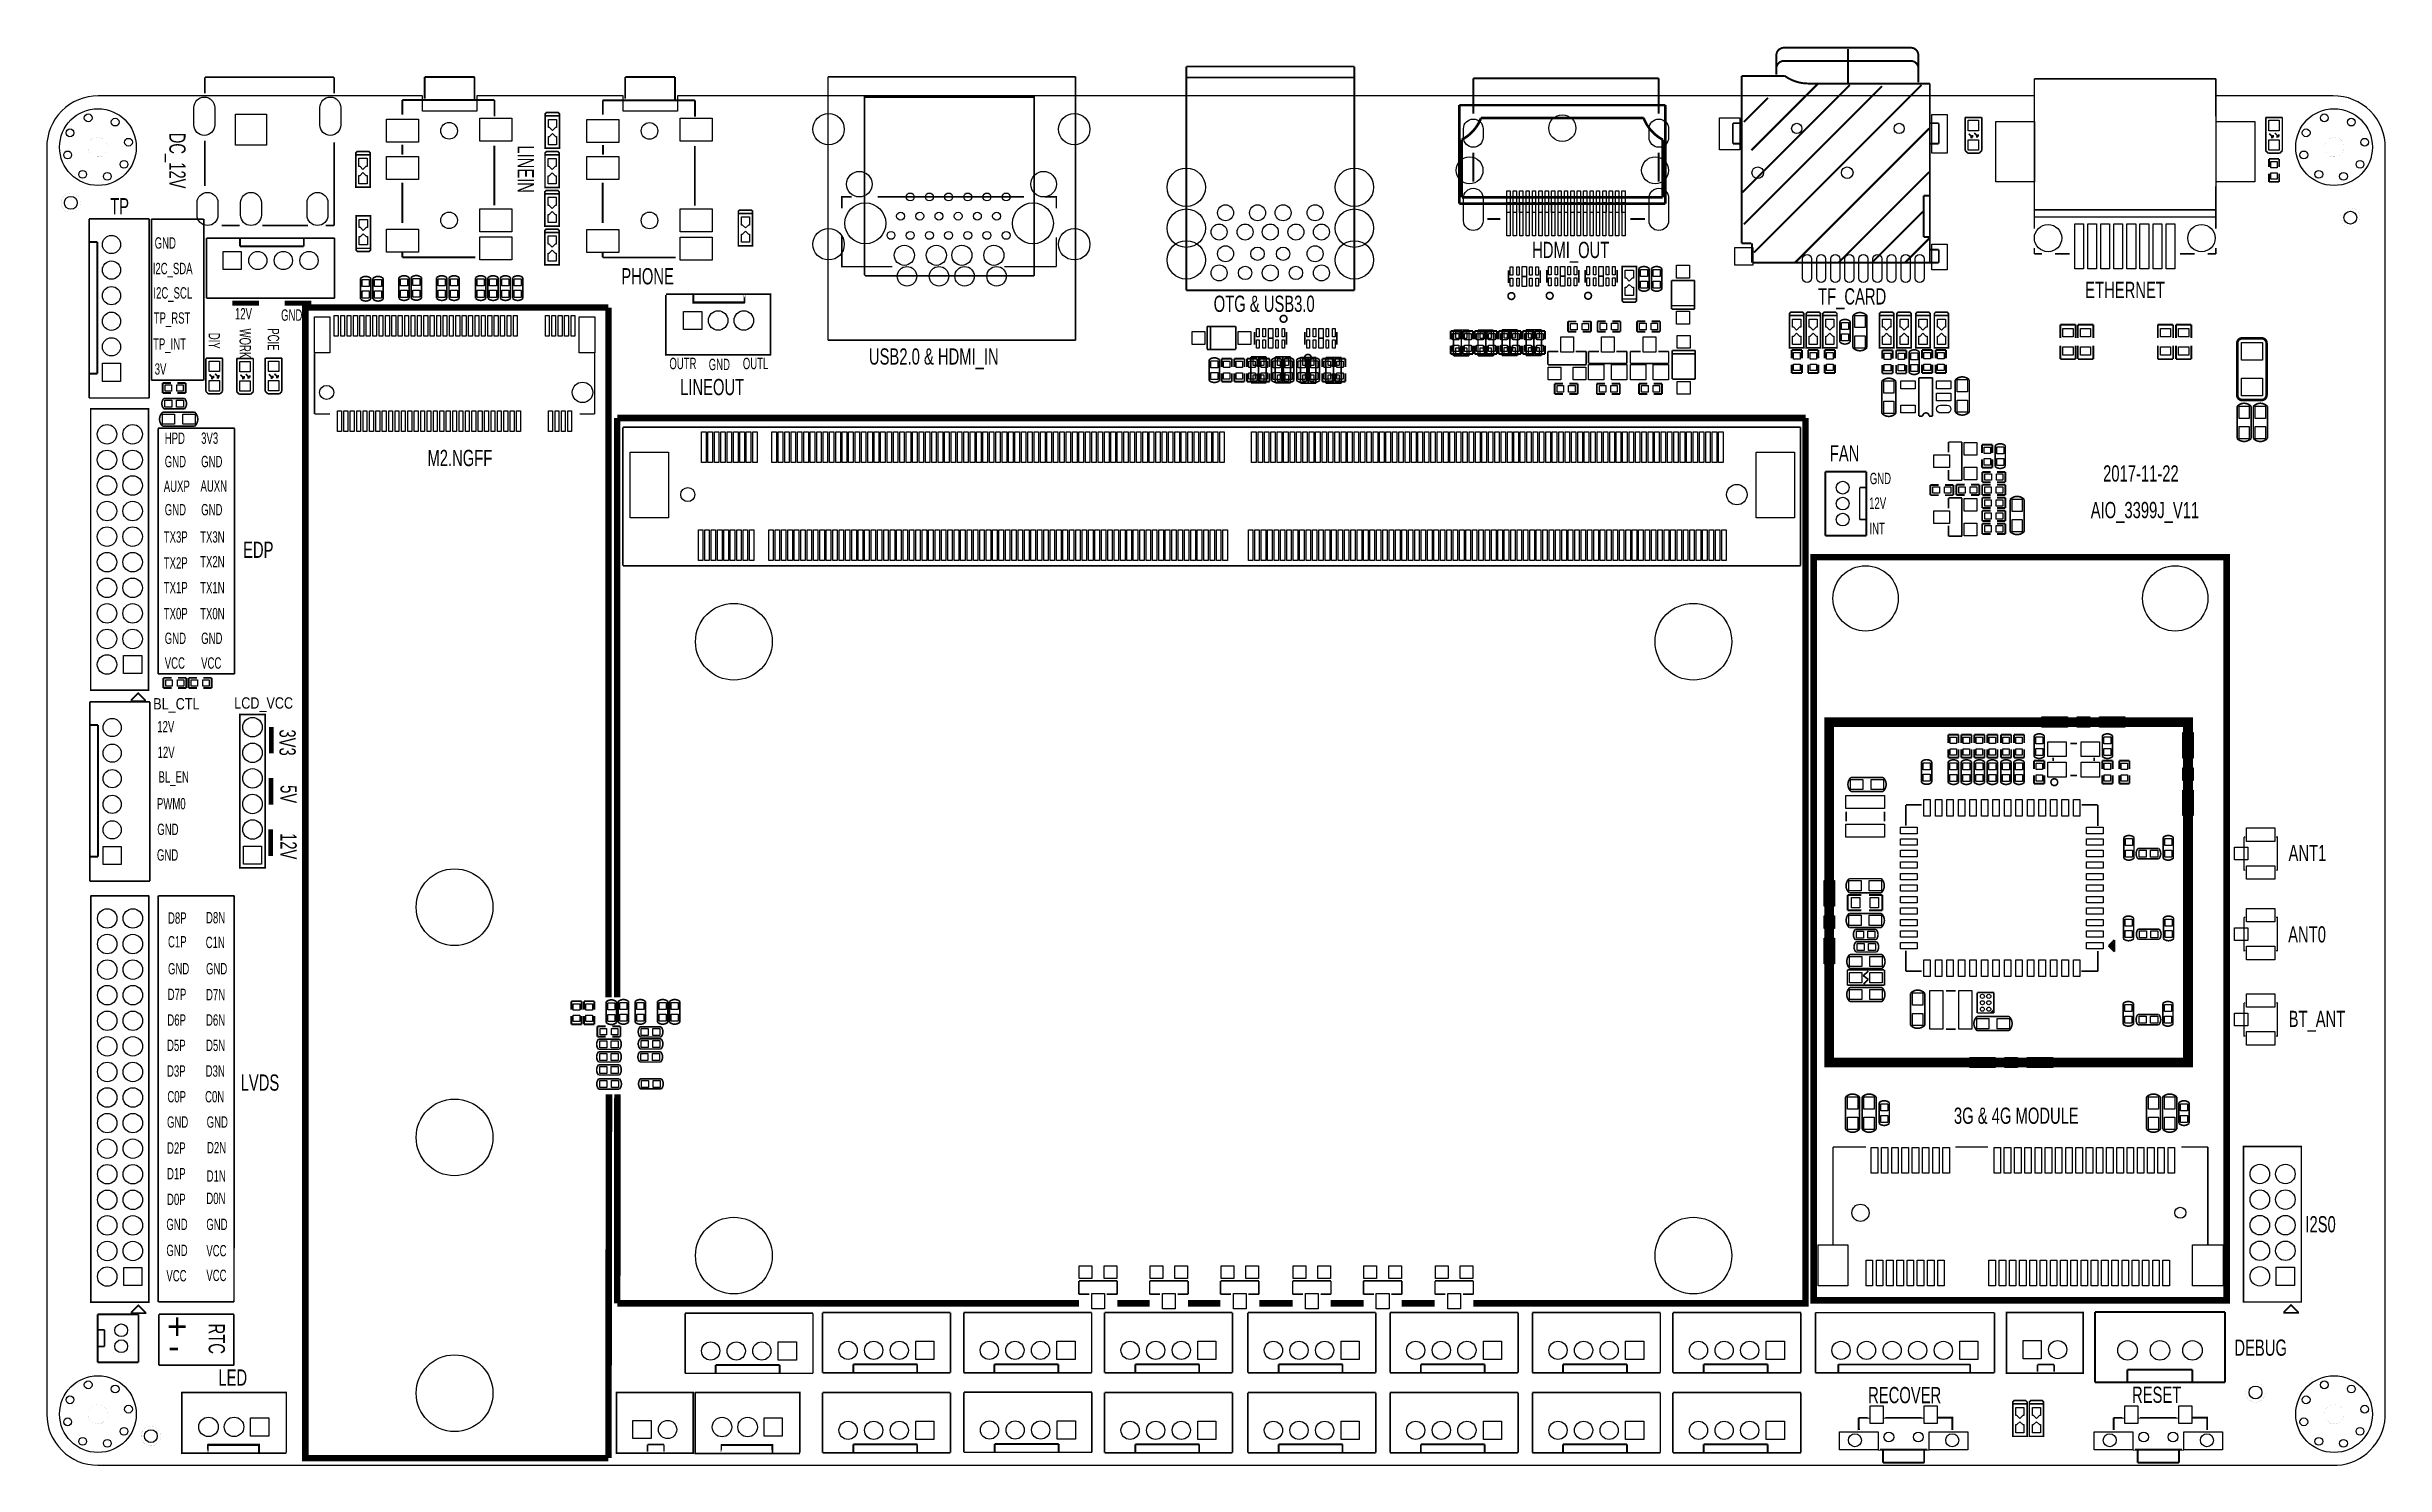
# Model space of a CAD drawing. Extents: x -3 to 180, y 0 to 111.
import ezdxf
from ezdxf.enums import TextEntityAlignment as Align

# ---------------------------------------------------------------- set-up
doc = ezdxf.new("R2010")
doc.units = 0
doc.header["$MEASUREMENT"] = 0
for name, color, linetype in [('BG_OUTLINE', 254, 'CONTINUOUS'), ('BG_SILKSCREEN_TOP', 7, 'CONTINUOUS'), ('PG_SILKSCREEN_TOP', 85, 'CONTINUOUS'), ('PIN_TOP', 92, 'CONTINUOUS')]:
    doc.layers.add(name, color=color, linetype=linetype)

msp = doc.modelspace()

# ---------------------------------------------------------------- texts
at = {"layer": 'BG_SILKSCREEN_TOP'}
for s, height, width, p in [('DC_12V', 1.27, 0.68, (6.5786, 104.1908)), ('LINEIN', 1.27, 0.68, (33.8074, 103.2002)), ('DIY', 0.889, 0.628571, (9.652, 88.5444)), ('WORK', 0.889, 0.628571, (12.065, 88.8746)), ('PCIE', 0.889, 0.628571, (14.2748, 88.9)), ('RTC', 1.27, 0.68, (9.652, 11.0744))]:
    msp.add_text(s, height=height, rotation=270, dxfattribs=dict(at, width=width)).set_placement(p)
for s, height, width, p in [('TP', 1.27, 0.68, (1.9558, 97.8027)), ('GND', 0.889, 0.628571, (5.4356, 95.123)), ('HDMI_OUT', 1.27, 0.68, (113.1062, 94.3864)), ('I2C_SDA', 0.889, 0.628571, (5.2832, 93.124858)), ('PHONE', 1.27, 0.68, (41.91, 92.329)), ('I2C_SCL', 0.889, 0.628571, (5.334, 91.219858)), ('OTG & USB3.0', 1.27, 0.68, (88.2142, 90.178458)), ('TF_CARD', 1.27, 0.68, (135.4582, 90.7542)), ('ETHERNET', 1.27, 0.68, (156.337, 91.2622)), ('TP_RST', 0.889, 0.628571, (5.3594, 89.2556)), ('12V', 0.889, 0.628571, (11.7094, 89.5858)), ('GND', 0.889, 0.628571, (15.3162, 89.4842)), ('TP_INT', 0.889, 0.628571, (5.3086, 87.2236)), ('3V', 0.889, 0.628571, (5.4356, 85.2678)), ('OUTR', 0.889, 0.628571, (45.6692, 85.6996)), ('GND', 0.889, 0.628571, (48.7426, 85.6234)), ('OUTL', 0.889, 0.628571, (51.4096, 85.6996)), ('USB2.0 & HDMI_IN', 1.27, 0.68, (61.2648, 86.0552)), ('LINEOUT', 1.27, 0.68, (46.5074, 83.6676)), ('HPD', 0.889, 0.628571, (6.223, 79.8576)), ('3V3', 0.889, 0.628571, (9.0678, 79.8576)), ('GND', 0.889, 0.628571, (6.223, 78.0288)), ('GND', 0.889, 0.628571, (9.0678, 78.0288)), ('M2.NGFF', 1.27, 0.68, (26.75636, 78.12024)), ('FAN', 1.27, 0.68, (136.3726, 78.486)), ('AUXP', 0.889, 0.628571, (6.1468, 76.0984)), ('AUXN', 0.889, 0.628571, (9.017, 76.1238)), ('GND', 0.889, 0.628571, (139.4968, 76.708)), ('2017-11-22', 1.27, 0.68, (157.734, 76.9112)), ('GND', 0.889, 0.628571, (6.223, 74.2696)), ('GND', 0.889, 0.628571, (9.0678, 74.2696)), ('12V', 0.889, 0.628571, (139.446, 74.7776)), ('AIO_3399J_V11', 1.27, 0.68, (156.7688, 74.049458)), ('INT', 0.889, 0.628571, (139.4714, 72.7964)), ('TX3P', 0.889, 0.628571, (6.1468, 72.136)), ('TX3N', 0.889, 0.628571, (8.9916, 72.136)), ('EDP', 1.27, 0.68, (12.3444, 70.9422)), ('TX2P', 0.889, 0.628571, (6.1468, 70.104)), ('TX2N', 0.889, 0.628571, (8.9916, 70.2056)), ('TX1P', 0.889, 0.628571, (6.1468, 68.1736)), ('TX1N', 0.889, 0.628571, (8.9916, 68.1736)), ('TX0P', 0.889, 0.628571, (6.1468, 66.1416)), ('TX0N', 0.889, 0.628571, (8.9916, 66.1416)), ('GND', 0.889, 0.628571, (6.223, 64.2112)), ('GND', 0.889, 0.628571, (9.0678, 64.2112)), ('VCC', 0.889, 0.628571, (6.223, 62.2808)), ('VCC', 0.889, 0.628571, (9.0678, 62.2808)), ('BL_CTL', 0.889, 0.828571, (5.32384, 59.09056)), ('LCD_VCC', 0.889, 0.828571, (11.65352, 59.15406)), ('12V', 0.889, 0.628571, (5.6388, 57.3024)), ('12V', 0.889, 0.628571, (5.6642, 55.2958)), ('BL_EN', 0.889, 0.628571, (5.7404, 53.373858)), ('PWM0', 0.889, 0.628571, (5.6134, 51.2826)), ('GND', 0.889, 0.628571, (5.6388, 49.276)), ('GND', 0.889, 0.628571, (5.6134, 47.2694)), ('ANT1', 1.27, 0.68, (172.22978, 47.23384)), ('D8P', 0.889, 0.628571, (6.477, 42.3418)), ('D8N', 0.889, 0.628571, (9.4488, 42.3672)), ('ANT0', 1.27, 0.68, (172.1993, 40.87368)), ('C1P', 0.889, 0.628571, (6.477, 40.4876)), ('C1N', 0.889, 0.628571, (9.4234, 40.4368)), ('GND', 0.889, 0.628571, (6.477, 38.3794)), ('GND', 0.889, 0.628571, (9.4488, 38.3794)), ('D7P', 0.889, 0.628571, (6.4516, 36.3728)), ('D7N', 0.889, 0.628571, (9.4488, 36.3474)), ('D6P', 0.889, 0.628571, (6.4262, 34.3662)), ('D6N', 0.889, 0.628571, (9.4488, 34.3662)), ('BT_ANT', 1.27, 0.68, (172.2374, 34.2646)), ('D5P', 0.889, 0.628571, (6.4008, 32.385)), ('D5N', 0.889, 0.628571, (9.4488, 32.385)), ('D3P', 0.889, 0.628571, (6.4008, 30.3784)), ('D3N', 0.889, 0.628571, (9.4234, 30.3784)), ('C0P', 0.889, 0.628571, (6.4262, 28.3718)), ('C0N', 0.889, 0.628571, (9.3726, 28.3718)), ('LVDS', 1.27, 0.68, (12.1539, 29.2862)), ('3G & 4G MODULE', 1.27, 0.68, (146.0754, 26.6954)), ('GND', 0.889, 0.628571, (6.4008, 26.3906)), ('GND', 0.889, 0.628571, (9.4996, 26.3906)), ('D2P', 0.889, 0.628571, (6.4008, 24.3586)), ('D2N', 0.889, 0.628571, (9.525, 24.384)), ('D1P', 0.889, 0.628571, (6.4008, 22.352)), ('D1N', 0.889, 0.628571, (9.4996, 22.1742)), ('D0P', 0.889, 0.628571, (6.4008, 20.3454)), ('D0N', 0.889, 0.628571, (9.4742, 20.4216)), ('GND', 0.889, 0.628571, (6.35, 18.3896)), ('GND', 0.889, 0.628571, (9.4742, 18.3896)), ('I2S0', 1.27, 0.68, (173.5455, 18.2118)), ('GND', 0.889, 0.628571, (6.35, 16.3576)), ('VCC', 0.889, 0.628571, (9.4742, 16.3322)), ('VCC', 0.889, 0.628571, (6.35, 14.3764)), ('VCC', 0.889, 0.628571, (9.4742, 14.4018)), ('DEBUG', 1.27, 0.68, (167.9956, 8.5598)), ('LED', 1.27, 0.68, (10.414, 6.223)), ('RECOVER', 1.27, 0.68, (139.3698, 4.8514)), ('RESET', 1.27, 0.68, (159.9946, 4.8768))]:
    msp.add_text(s, height=height, dxfattribs=dict(at, width=width)).set_placement(p)
at = {"layer": 'BG_SILKSCREEN_TOP', "width": 0.68}
for s, p in [('3V3', (15.1892, 55.4736)), ('5V', (15.2654, 51.7652)), ('12V', (15.2654, 47.371))]:
    msp.add_text(s, height=1.27, rotation=270, dxfattribs=at).set_placement(p, align=Align.RIGHT)
at = {"layer": 'BG_SILKSCREEN_TOP'}
for s, p in [('+', (6.4008, 9.8552)), ('-', (6.477, 8.3058))]:
    msp.add_text(s, height=2.032, dxfattribs=at).set_placement(p)

# ---------------------------------------------------------------- linework, layer by layer
at = {"layer": 'BG_OUTLINE'}
msp.add_lwpolyline([(-2.999994, 103.031341), (-2.999994, 3.991813, 0.414214), (0.991819, 0), (176.017809, 0, 0.378859), (179.786788, 3.768979), (179.786788, 102.98717, 0.42493), (175.712984, 107.061), (166.5478, 107.060975), (166.5478, 97.5868), (152.3746, 97.5868), (152.3746, 107.060949), (46.3042, 107.06067), (46.3042, 105.8672), (42.0624, 105.8672), (42.0624, 107.06067), (30.607, 107.060644), (30.607, 105.8672), (26.3652, 105.8672), (26.3652, 107.060644), (1.029665, 107.060619, 0.418755)], format="xyb", close=True, dxfattribs=at)
at = {"layer": 'BG_SILKSCREEN_TOP'}
for points in [[(5.1816, 84.836, 0.127, 0.127, 0), (5.1816, 97.4344, 0.127, 0.127, 0)], [(9.271, 97.4344, 0.127, 0.127, 0), (5.1816, 97.4344, 0.127, 0.127, 0)], [(9.271, 84.836, 0.127, 0.127, 0), (9.271, 97.4344, 0.127, 0.127, 0)], [(13.589, 90.8558, 0.381, 0.381, 0), (11.5062, 90.8558, 0.381, 0.381, 0)], [(17.6784, 90.8558, 0.381, 0.381, 0), (15.5956, 90.8558, 0.381, 0.381, 0)], [(5.1816, 84.836, 0.127, 0.127, 0), (9.271, 84.836, 0.127, 0.127, 0)], [(5.69976, 61.8744, 0.127, 0.127, 0), (5.69976, 81.0768, 0.127, 0.127, 0)], [(5.69976, 81.0768, 0.127, 0.127, 0), (11.684, 81.0768, 0.127, 0.127, 0)], [(11.684, 81.0768, 0.127, 0.127, 0), (11.684, 61.8744, 0.127, 0.127, 0)], [(11.684, 61.8744, 0.127, 0.127, 0), (5.69976, 61.8744, 0.127, 0.127, 0)], [(14.5542, 55.6514, 0.381, 0.381, 0), (14.5542, 57.7342, 0.381, 0.381, 0)], [(136.33196, 58.10504, 0.762, 0.762, 0), (164.37356, 58.10504, 0.762, 0.762, 0), (164.37356, 31.48584, 0.762, 0.762, 0), (136.33196, 31.48584, 0.762, 0.762, 0), (136.33196, 58.10504, 0.762, 0.762, 0)], [(14.5288, 51.6382, 0.381, 0.381, 0), (14.5288, 53.721, 0.381, 0.381, 0)], [(14.5034, 47.625, 0.381, 0.381, 0), (14.5034, 49.7078, 0.381, 0.381, 0)], [(5.715, 12.7762, 0.127, 0.127, 0), (5.715, 44.5262, 0.127, 0.127, 0)], [(5.715, 44.5262, 0.127, 0.127, 0), (11.6586, 44.5262, 0.127, 0.127, 0)], [(11.6586, 44.5262, 0.127, 0.127, 0), (11.6332, 12.7762, 0.127, 0.127, 0)], [(11.6332, 12.7762, 0.127, 0.127, 0), (5.715, 12.7762, 0.127, 0.127, 0)], [(5.7658, 7.8232, 0.127, 0.127, 0), (5.7658, 11.811, 0.127, 0.127, 0)], [(5.7658, 11.811, 0.127, 0.127, 0), (11.6332, 11.811, 0.127, 0.127, 0)], [(11.6332, 11.811, 0.127, 0.127, 0), (11.6332, 7.8232, 0.127, 0.127, 0)], [(11.6332, 7.8232, 0.127, 0.127, 0), (5.7658, 7.8232, 0.127, 0.127, 0)]]:
    msp.add_lwpolyline(points, format="xyseb", dxfattribs=at)
at = {"layer": 'PG_SILKSCREEN_TOP'}
for points in [[(142.698013, 110.831605, 0.1524, 0.1524, 0), (132.793003, 110.831605, 0.1524, 0.1524, 0.414172), (132.193106, 110.231707, 0.1524, 0.1524, 0)], [(132.193106, 110.231707, 0.1524, 0.1524, 0), (132.193106, 108.720103, 0.1524, 0.1524, 0)], [(142.698013, 109.801609, 0.1524, 0.1524, 0), (132.793003, 109.801609, 0.1524, 0.1524, 0.41418), (132.193106, 109.201712, 0.1524, 0.1524, 0)], [(137.796118, 108.020104, 0.1524, 0.1524, 0), (137.796118, 110.720099, 0.1524, 0.1524, 0)], [(143.298215, 108.120104, 0.1524, 0.1524, 0), (143.298215, 110.231707, 0.1524, 0.1524, 0.414313), (142.698013, 110.831605, 0.1524, 0.1524, 0)], [(143.298215, 109.201712, 0.1524, 0.1524, 0.414321), (142.698013, 109.801609, 0.1524, 0.1524, 0)], [(9.360383, 108.527901, 0.127, 0.127, 0), (9.360383, 107.449214, 0.127, 0.127, 0)], [(19.460388, 108.527901, 0.127, 0.127, 0), (9.360383, 108.527901, 0.127, 0.127, 0)], [(9.360383, 108.527901, 0.127, 0.127, 0), (9.360383, 107.576214, 0.127, 0.127, 0)], [(9.360383, 108.527901, 0.127, 0.127, 0), (9.360383, 107.381904, 0.127, 0.127, 0)], [(9.360383, 108.527901, 0.127, 0.127, 0), (9.360383, 107.576214, 0.127, 0.127, 0)], [(9.360383, 108.527901, 0.127, 0.127, 0), (9.360383, 107.254904, 0.127, 0.127, 0)], [(12.960299, 108.527901, 0.127, 0.127, 0), (9.360383, 108.527901, 0.127, 0.127, 0)], [(19.460388, 108.527901, 0.127, 0.127, 0), (12.960299, 108.527901, 0.127, 0.127, 0)], [(12.960299, 108.527901, 0.127, 0.127, 0), (19.110401, 108.527901, 0.127, 0.127, 0)], [(19.460388, 107.254904, 0.127, 0.127, 0), (19.460388, 108.527901, 0.127, 0.127, 0)], [(26.544499, 106.84731, 0.1524, 0.1524, 0), (26.544499, 108.543522, 0.1524, 0.1524, 0)], [(26.544499, 108.543522, 0.1524, 0.1524, 0), (30.434001, 108.543522, 0.1524, 0.1524, 0)], [(30.434001, 108.543522, 0.1524, 0.1524, 0), (30.434001, 106.807432, 0.1524, 0.1524, 0)], [(42.211219, 106.836972, 0.1524, 0.1524, 0), (42.211219, 108.533184, 0.1524, 0.1524, 0)], [(42.211219, 108.533184, 0.1524, 0.1524, 0), (46.100721, 108.533184, 0.1524, 0.1524, 0)], [(46.100721, 108.533184, 0.1524, 0.1524, 0), (46.100721, 106.797094, 0.1524, 0.1524, 0)], [(58.065416, 87.961978, 0.127, 0.127, 0), (58.065416, 108.561886, 0.127, 0.127, 0)], [(58.065416, 108.561886, 0.127, 0.127, 0), (77.41539, 108.561886, 0.127, 0.127, 0)], [(77.41539, 108.561886, 0.127, 0.127, 0), (77.41539, 87.961978, 0.127, 0.127, 0)], [(86.068332, 109.363612, 0.1524, 0.1524, 0), (99.20826, 109.363612, 0.1524, 0.1524, 0)], [(86.068332, 91.86352, 0.1524, 0.1524, 0), (86.068332, 109.363612, 0.1524, 0.1524, 0)], [(86.068332, 108.503568, 0.1524, 0.1524, 0), (99.20826, 108.503568, 0.1524, 0.1524, 0)], [(99.20826, 109.363612, 0.1524, 0.1524, 0), (99.20826, 91.86352, 0.1524, 0.1524, 0)], [(123.004301, 108.432803, 0.1524, 0.1524, 0), (108.504203, 108.432803, 0.1524, 0.1524, 0)], [(108.504203, 108.432803, 0.1524, 0.1524, 0), (108.504203, 105.6878, 0.1524, 0.1524, 0)], [(123.004301, 105.6878, 0.1524, 0.1524, 0), (123.004301, 108.432803, 0.1524, 0.1524, 0)], [(129.492807, 108.631711, 0.1524, 0.1524, 0), (129.492807, 95.531711, 0.1524, 0.1524, 0)], [(132.842813, 108.631711, 0.1524, 0.1524, 0), (129.492807, 108.631711, 0.1524, 0.1524, 0)], [(137.946206, 107.920003, 0.1524, 0.1524, 0), (129.546096, 99.520197, 0.1524, 0.1524, 0)], [(140.445998, 107.820206, 0.1524, 0.1524, 0), (129.646197, 97.020101, 0.1524, 0.1524, 0)], [(135.44611, 108.020104, 0.1524, 0.1524, 0), (130.246196, 102.820216, 0.1524, 0.1524, 0)], [(143.546119, 107.920003, 0.1524, 0.1524, 0), (130.446094, 94.820207, 0.1524, 0.1524, 0)], [(132.842813, 108.631711, 0.1524, 0.1524, 0.158105), (134.692695, 108.031813, 0.1524, 0.1524, 0)], [(144.192803, 108.031813, 0.1524, 0.1524, 0), (134.692695, 108.031813, 0.1524, 0.1524, 0)], [(144.192803, 94.031816, 0.1524, 0.1524, 0), (144.192803, 108.031813, 0.1524, 0.1524, 0)], [(152.357988, 108.400088, 0.127, 0.127, 0), (166.55608, 108.400088, 0.127, 0.127, 0)], [(166.55608, 108.400088, 0.127, 0.127, 0), (152.357988, 108.400088, 0.127, 0.127, 0)], [(152.357988, 108.400088, 0.127, 0.127, 0), (152.357988, 105.460038, 0.127, 0.127, 0)], [(152.357988, 105.460038, 0.127, 0.127, 0), (152.357988, 108.400088, 0.127, 0.127, 0)], [(166.55608, 108.400088, 0.127, 0.127, 0), (166.55608, 105.460038, 0.127, 0.127, 0)], [(166.55608, 105.587038, 0.127, 0.127, 0), (166.55608, 108.400088, 0.127, 0.127, 0)], [(24.796496, 105.597909, 0.1524, 0.1524, 0), (24.796496, 106.736515, 0.1524, 0.1524, 0)], [(24.796496, 106.736515, 0.1524, 0.1524, 0), (31.996405, 106.736515, 0.1524, 0.1524, 0)], [(31.996405, 106.736515, 0.1524, 0.1524, 0), (31.996405, 105.460521, 0.1524, 0.1524, 0)], [(40.463216, 105.587571, 0.1524, 0.1524, 0), (40.463216, 106.726177, 0.1524, 0.1524, 0)], [(40.463216, 106.726177, 0.1524, 0.1524, 0), (47.663125, 106.726177, 0.1524, 0.1524, 0)], [(47.663125, 106.726177, 0.1524, 0.1524, 0), (47.663125, 105.450183, 0.1524, 0.1524, 0)], [(74.135996, 93.003624, 0.127, 0.127, 0), (61.004196, 93.003624, 0.127, 0.127, 0), (60.927996, 93.079824, 0.127, 0.127, 0), (60.927996, 106.973624, 0.127, 0.127, 0), (74.186796, 106.973624, 0.127, 0.127, 0), (74.186796, 93.054424, 0.127, 0.127, 0), (74.135996, 93.003624, 0.127, 0.127, 0)], [(107.413704, 106.343247, 0.199898, 0.199898, 0), (107.413704, 98.643237, 0.199898, 0.199898, 0)], [(123.513748, 106.343247, 0.199898, 0.199898, 0), (107.413704, 106.343247, 0.199898, 0.199898, 0)], [(123.513748, 98.643237, 0.199898, 0.199898, 0), (123.513748, 106.343247, 0.199898, 0.199898, 0)], [(129.646197, 105.02011, 0.1524, 0.1524, 0), (131.546117, 106.920005, 0.1524, 0.1524, 0)], [(35.9664, 105.5116, 0.127, 0.127, 0), (35.9664, 105.664, 0.127, 0.127, 0), (36.068, 105.7656, 0.127, 0.127, 0), (36.5252, 105.7656, 0.127, 0.127, 0)], [(37.084, 105.5116, 0.127, 0.127, 0), (35.9664, 105.5116, 0.127, 0.127, 0), (35.9664, 102.9716, 0.127, 0.127, 0), (37.084, 102.9716, 0.127, 0.127, 0), (37.084, 105.5116, 0.127, 0.127, 0)], [(37.084, 105.5116, 0.127, 0.127, 0), (37.084, 105.664, 0.127, 0.127, 0), (36.9824, 105.7656, 0.127, 0.127, 0), (36.5252, 105.7656, 0.127, 0.127, 0)], [(107.613602, 103.643227, 0.199898, 0.199898, 0.183089), (109.113726, 105.343249, 0.199898, 0.199898, 0)], [(109.113726, 105.343249, 0.199898, 0.199898, 0), (121.813726, 105.343249, 0.199898, 0.199898, 0.183089), (123.31385, 103.643227, 0.199898, 0.199898, 0)], [(128.792808, 103.331696, 0.1524, 0.1524, 0), (128.792808, 104.931718, 0.1524, 0.1524, 0)], [(128.792808, 104.931718, 0.1524, 0.1524, 0), (129.492807, 104.931718, 0.1524, 0.1524, 0)], [(144.146118, 104.520213, 0.1524, 0.1524, 0), (133.646215, 94.020107, 0.1524, 0.1524, 0)], [(144.192803, 104.931718, 0.1524, 0.1524, 0), (144.892801, 104.931718, 0.1524, 0.1524, 0)], [(144.892801, 104.931718, 0.1524, 0.1524, 0), (144.892801, 103.331696, 0.1524, 0.1524, 0)], [(146.949389, 105.3846, 0.127, 0.127, 0), (146.949389, 102.790498, 0.127, 0.127, 0)], [(148.249411, 105.3846, 0.127, 0.127, 0), (146.949389, 105.3846, 0.127, 0.127, 0)], [(147.6629, 104.1654, 0.127, 0.127, 0), (147.955, 103.8733, 0.127, 0.127, 0)], [(148.249411, 102.790498, 0.127, 0.127, 0), (148.249411, 105.3846, 0.127, 0.127, 0)], [(170.444389, 105.3846, 0.127, 0.127, 0), (170.444389, 102.790498, 0.127, 0.127, 0)], [(171.744411, 105.3846, 0.127, 0.127, 0), (170.444389, 105.3846, 0.127, 0.127, 0)], [(171.1579, 104.1654, 0.127, 0.127, 0), (171.45, 103.8733, 0.127, 0.127, 0)], [(171.744411, 102.790498, 0.127, 0.127, 0), (171.744411, 105.3846, 0.127, 0.127, 0)], [(1.761998, 103.061008, 0.003302, 0.003302, 1), (0.237998, 103.061008, 0.003302, 0.003302, 1), (1.761998, 103.061008, 0.003302, 0.003302, 0)], [(9.360383, 103.571904, 0.127, 0.127, 0), (9.360383, 100.015904, 0.127, 0.127, 0)], [(9.360383, 103.444904, 0.127, 0.127, 0), (9.360383, 100.523904, 0.127, 0.127, 0)], [(19.460388, 96.927797, 0.127, 0.127, 0), (19.460388, 103.444904, 0.127, 0.127, 0)], [(21.1582, 102.4636, 0.127, 0.127, 0), (21.1582, 102.616, 0.127, 0.127, 0), (21.2598, 102.7176, 0.127, 0.127, 0), (21.717, 102.7176, 0.127, 0.127, 0)], [(22.2758, 102.4636, 0.127, 0.127, 0), (21.1582, 102.4636, 0.127, 0.127, 0), (21.1582, 99.9236, 0.127, 0.127, 0), (22.2758, 99.9236, 0.127, 0.127, 0), (22.2758, 102.4636, 0.127, 0.127, 0)], [(22.2758, 102.4636, 0.127, 0.127, 0), (22.2758, 102.616, 0.127, 0.127, 0), (22.1742, 102.7176, 0.127, 0.127, 0), (21.717, 102.7176, 0.127, 0.127, 0)], [(24.801297, 103.241323, 0.1524, 0.1524, 0), (24.801297, 102.48331, 0.1524, 0.1524, 0)], [(31.9913, 103.164513, 0.1524, 0.1524, 0), (31.9913, 98.506229, 0.1524, 0.1524, 0)], [(35.944607, 102.453288, 0.127, 0.127, 0), (35.944607, 102.605688, 0.127, 0.127, 0), (36.046207, 102.707288, 0.127, 0.127, 0), (36.503407, 102.707288, 0.127, 0.127, 0)], [(37.062207, 102.453288, 0.127, 0.127, 0), (35.944607, 102.453288, 0.127, 0.127, 0), (35.944607, 99.913288, 0.127, 0.127, 0), (37.062207, 99.913288, 0.127, 0.127, 0), (37.062207, 102.453288, 0.127, 0.127, 0)], [(37.062207, 102.453288, 0.127, 0.127, 0), (37.062207, 102.605688, 0.127, 0.127, 0), (36.960607, 102.707288, 0.127, 0.127, 0), (36.503407, 102.707288, 0.127, 0.127, 0)], [(40.468017, 103.230985, 0.1524, 0.1524, 0), (40.468017, 102.472973, 0.1524, 0.1524, 0)], [(47.65802, 103.154175, 0.1524, 0.1524, 0), (47.65802, 98.495891, 0.1524, 0.1524, 0)], [(107.613602, 99.143109, 0.199898, 0.199898, 0), (107.613602, 103.643227, 0.199898, 0.199898, 0)], [(108.504203, 102.6398, 0.1524, 0.1524, 0), (108.504203, 100.3538, 0.1524, 0.1524, 0)], [(123.004301, 100.3538, 0.1524, 0.1524, 0), (123.004301, 102.6398, 0.1524, 0.1524, 0)], [(123.31385, 103.643227, 0.199898, 0.199898, 0), (123.31385, 99.143109, 0.199898, 0.199898, 0)], [(129.492807, 103.331696, 0.1524, 0.1524, 0), (128.792808, 103.331696, 0.1524, 0.1524, 0)], [(144.892801, 103.331696, 0.1524, 0.1524, 0), (144.192803, 103.331696, 0.1524, 0.1524, 0)], [(146.949389, 102.790498, 0.127, 0.127, 0), (147.149312, 102.5906, 0.127, 0.127, 0)], [(147.149312, 102.5906, 0.127, 0.127, 0), (148.049488, 102.5906, 0.127, 0.127, 0)], [(147.2311, 104.1146, 0.127, 0.127, 0), (147.5232, 103.8225, 0.127, 0.127, 0)], [(147.5359, 103.8098, 0.127, 0.127, 0), (147.3581, 103.8098, 0.127, 0.127, 0)], [(147.5359, 103.8352, 0.127, 0.127, 0), (147.5359, 104.013, 0.127, 0.127, 0)], [(147.9677, 103.8606, 0.127, 0.127, 0), (147.7899, 103.8606, 0.127, 0.127, 0)], [(147.9677, 103.886, 0.127, 0.127, 0), (147.9677, 104.0638, 0.127, 0.127, 0)], [(148.049488, 102.5906, 0.127, 0.127, 0), (148.249411, 102.790498, 0.127, 0.127, 0)], [(170.444389, 102.790498, 0.127, 0.127, 0), (170.644312, 102.5906, 0.127, 0.127, 0)], [(170.644312, 102.5906, 0.127, 0.127, 0), (171.544488, 102.5906, 0.127, 0.127, 0)], [(170.7261, 104.1146, 0.127, 0.127, 0), (171.0182, 103.8225, 0.127, 0.127, 0)], [(171.0309, 103.8098, 0.127, 0.127, 0), (170.8531, 103.8098, 0.127, 0.127, 0)], [(171.0309, 103.8352, 0.127, 0.127, 0), (171.0309, 104.013, 0.127, 0.127, 0)], [(171.4627, 103.8606, 0.127, 0.127, 0), (171.2849, 103.8606, 0.127, 0.127, 0)], [(171.4627, 103.886, 0.127, 0.127, 0), (171.4627, 104.0638, 0.127, 0.127, 0)], [(171.544488, 102.5906, 0.127, 0.127, 0), (171.744411, 102.790498, 0.127, 0.127, 0)], [(176.548796, 103.061008, 0.003302, 0.003302, 1), (175.024796, 103.061008, 0.003302, 0.003302, 1), (176.548796, 103.061008, 0.003302, 0.003302, 0)], [(144.146118, 101.120194, 0.1524, 0.1524, 0), (137.046005, 94.020107, 0.1524, 0.1524, 0)], [(170.694401, 102.144297, 0.150089, 0.150089, 0), (170.694401, 101.494311, 0.150089, 0.150089, 0)], [(171.494399, 102.144297, 0.150089, 0.150089, 0), (170.694401, 102.144297, 0.150089, 0.150089, 0)], [(170.694401, 100.344503, 0.150089, 0.150089, 0), (170.694401, 100.994489, 0.150089, 0.150089, 0)], [(171.494399, 101.494311, 0.150089, 0.150089, 0), (171.494399, 102.144297, 0.150089, 0.150089, 0)], [(171.494399, 100.994489, 0.150089, 0.150089, 0), (171.494399, 100.344503, 0.150089, 0.150089, 0)], [(-0.3556, 98.7044, 0.003302, 0.003302, 1), (-1.8796, 98.7044, 0.003302, 0.003302, 1), (-0.3556, 98.7044, 0.003302, 0.003302, 0)], [(24.793499, 100.290325, 0.1524, 0.1524, 0), (24.793499, 97.125409, 0.1524, 0.1524, 0)], [(35.941, 99.4156, 0.127, 0.127, 0), (35.941, 99.568, 0.127, 0.127, 0), (36.0426, 99.6696, 0.127, 0.127, 0), (36.4998, 99.6696, 0.127, 0.127, 0)], [(37.0586, 99.4156, 0.127, 0.127, 0), (35.941, 99.4156, 0.127, 0.127, 0), (35.941, 96.8756, 0.127, 0.127, 0), (37.0586, 96.8756, 0.127, 0.127, 0), (37.0586, 99.4156, 0.127, 0.127, 0)], [(37.0586, 99.4156, 0.127, 0.127, 0), (37.0586, 99.568, 0.127, 0.127, 0), (36.957, 99.6696, 0.127, 0.127, 0), (36.4998, 99.6696, 0.127, 0.127, 0)], [(40.460219, 100.279987, 0.1524, 0.1524, 0), (40.460219, 97.115071, 0.1524, 0.1524, 0)], [(59.149996, 98.286824, 0.127, 0.127, 0), (59.149996, 99.175824, 0.127, 0.127, 0), (59.911996, 99.175824, 0.127, 0.127, 0)], [(61.943996, 99.175824, 0.127, 0.127, 0), (73.373996, 99.175824, 0.127, 0.127, 0)], [(75.024996, 99.175824, 0.127, 0.127, 0), (75.913996, 99.175824, 0.127, 0.127, 0), (75.913996, 98.286824, 0.127, 0.127, 0)], [(107.413704, 98.643237, 0.199898, 0.199898, 0), (123.513748, 98.643237, 0.199898, 0.199898, 0)], [(123.31385, 99.143109, 0.199898, 0.199898, 0), (107.613602, 99.143109, 0.199898, 0.199898, 0)], [(143.704107, 96.034098, 0.1524, 0.1524, 0), (143.704107, 99.273106, 0.1524, 0.1524, 0)], [(143.704107, 99.273106, 0.1524, 0.1524, 0), (144.167098, 99.273106, 0.1524, 0.1524, 0)], [(152.357988, 99.999038, 0.127, 0.127, 0), (152.357988, 96.697038, 0.127, 0.127, 0)], [(152.357988, 98.149918, 0.127, 0.127, 0), (152.357988, 99.872038, 0.127, 0.127, 0)], [(166.55608, 99.999038, 0.127, 0.127, 0), (166.55608, 98.149918, 0.127, 0.127, 0)], [(166.55608, 96.697038, 0.127, 0.127, 0), (166.55608, 99.872038, 0.127, 0.127, 0)], [(171.494399, 100.344503, 0.150089, 0.150089, 0), (170.694401, 100.344503, 0.150089, 0.150089, 0)], [(0.307289, 83.445604, 0.127, 0.127, 0), (0.307289, 97.445601, 0.127, 0.127, 0)], [(0.307289, 97.445601, 0.127, 0.127, 0), (5.007407, 97.445601, 0.127, 0.127, 0)], [(5.007407, 97.445601, 0.127, 0.127, 0), (5.007407, 83.445604, 0.127, 0.127, 0)], [(10.681691, 96.927797, 0.127, 0.127, 0), (12.078691, 96.927797, 0.127, 0.127, 0)], [(13.856691, 96.927797, 0.127, 0.127, 0), (17.412691, 96.927797, 0.127, 0.127, 0)], [(13.856691, 96.927797, 0.127, 0.127, 0), (17.285691, 96.927797, 0.127, 0.127, 0)], [(18.809691, 96.927797, 0.127, 0.127, 0), (19.460388, 96.927797, 0.127, 0.127, 0)], [(21.1836, 95.1484, 0.127, 0.127, 0), (22.3012, 95.1484, 0.127, 0.127, 0), (22.3012, 97.6884, 0.127, 0.127, 0), (21.1836, 97.6884, 0.127, 0.127, 0), (21.1836, 95.1484, 0.127, 0.127, 0)], [(51.057607, 97.881288, 0.127, 0.127, 0), (51.057607, 98.033688, 0.127, 0.127, 0), (51.159207, 98.135288, 0.127, 0.127, 0), (51.616407, 98.135288, 0.127, 0.127, 0)], [(52.175207, 97.881288, 0.127, 0.127, 0), (51.057607, 97.881288, 0.127, 0.127, 0), (51.057607, 95.341288, 0.127, 0.127, 0), (52.175207, 95.341288, 0.127, 0.127, 0), (52.175207, 97.881288, 0.127, 0.127, 0)], [(52.175207, 97.881288, 0.127, 0.127, 0), (52.175207, 98.033688, 0.127, 0.127, 0), (52.073607, 98.135288, 0.127, 0.127, 0), (51.616407, 98.135288, 0.127, 0.127, 0)], [(109.603311, 97.4328, 0.1524, 0.1524, 0), (110.619311, 97.4328, 0.1524, 0.1524, 0)], [(120.779311, 97.4328, 0.1524, 0.1524, 0), (121.922311, 97.4328, 0.1524, 0.1524, 0)], [(143.646195, 98.020099, 0.1524, 0.1524, 0), (139.646203, 94.020107, 0.1524, 0.1524, 0)], [(166.55608, 98.149918, 0.127, 0.127, 0), (152.357988, 98.149918, 0.127, 0.127, 0)], [(177.82286, 97.54616, 0.003302, 0.003302, 1), (176.29886, 97.54616, 0.003302, 0.003302, 1), (177.82286, 97.54616, 0.003302, 0.003302, 0)], [(0.957301, 95.645503, 0.1524, 0.1524, 0), (0.357403, 95.645503, 0.1524, 0.1524, 0)], [(0.957301, 85.345499, 0.1524, 0.1524, 0), (0.957301, 95.645503, 0.1524, 0.1524, 0)], [(9.493504, 91.243353, 0.127, 0.127, 0), (9.493504, 95.943471, 0.127, 0.127, 0)], [(9.493504, 95.943471, 0.127, 0.127, 0), (19.493509, 95.943471, 0.127, 0.127, 0)], [(12.093397, 95.893357, 0.1524, 0.1524, 0), (12.093397, 95.293459, 0.1524, 0.1524, 0)], [(12.093397, 95.293459, 0.1524, 0.1524, 0), (17.093413, 95.293459, 0.1524, 0.1524, 0)], [(17.093413, 95.293459, 0.1524, 0.1524, 0), (17.093413, 95.893357, 0.1524, 0.1524, 0)], [(19.493509, 95.943471, 0.127, 0.127, 0), (19.493509, 91.243353, 0.127, 0.127, 0)], [(21.1836, 95.1484, 0.127, 0.127, 0), (21.1836, 94.996, 0.127, 0.127, 0), (21.2852, 94.8944, 0.127, 0.127, 0), (21.7424, 94.8944, 0.127, 0.127, 0)], [(22.3012, 95.1484, 0.127, 0.127, 0), (22.3012, 94.996, 0.127, 0.127, 0), (22.1996, 94.8944, 0.127, 0.127, 0), (21.7424, 94.8944, 0.127, 0.127, 0)], [(35.941, 96.393, 0.127, 0.127, 0), (35.941, 96.5454, 0.127, 0.127, 0), (36.0426, 96.647, 0.127, 0.127, 0), (36.4998, 96.647, 0.127, 0.127, 0)], [(37.0586, 96.393, 0.127, 0.127, 0), (35.941, 96.393, 0.127, 0.127, 0), (35.941, 93.853, 0.127, 0.127, 0), (37.0586, 93.853, 0.127, 0.127, 0), (37.0586, 96.393, 0.127, 0.127, 0)], [(37.0586, 96.393, 0.127, 0.127, 0), (37.0586, 96.5454, 0.127, 0.127, 0), (36.957, 96.647, 0.127, 0.127, 0), (36.4998, 96.647, 0.127, 0.127, 0)], [(63.086996, 93.714824, 0.127, 0.127, 0), (59.149996, 93.714824, 0.127, 0.127, 0), (59.149996, 96.127824, 0.127, 0.127, 0)], [(75.913996, 96.000824, 0.127, 0.127, 0), (75.913996, 93.714824, 0.127, 0.127, 0)], [(129.492807, 95.531711, 0.1524, 0.1524, 0), (130.246196, 95.531711, 0.1524, 0.1524, 0)], [(130.292907, 94.031816, 0.1524, 0.1524, 0), (130.292907, 95.531711, 0.1524, 0.1524, 0)], [(144.146118, 95.920001, 0.1524, 0.1524, 0), (142.246096, 94.020107, 0.1524, 0.1524, 0)], [(144.155211, 96.034098, 0.1524, 0.1524, 0), (143.704107, 96.034098, 0.1524, 0.1524, 0)], [(144.192803, 95.031814, 0.1524, 0.1524, 0), (144.892801, 95.031814, 0.1524, 0.1524, 0)], [(144.892801, 95.031814, 0.1524, 0.1524, 0), (144.892801, 94.031816, 0.1524, 0.1524, 0)], [(152.357988, 95.173038, 0.127, 0.127, 0), (152.357988, 94.711012, 0.127, 0.127, 0)], [(166.55608, 94.711012, 0.127, 0.127, 0), (166.55608, 95.173038, 0.127, 0.127, 0)], [(24.795201, 94.901715, 0.1524, 0.1524, 0), (24.795201, 94.440908, 0.1524, 0.1524, 0)], [(24.795201, 94.440908, 0.1524, 0.1524, 0), (30.496307, 94.440908, 0.1524, 0.1524, 0)], [(40.461921, 94.891377, 0.1524, 0.1524, 0), (40.461921, 94.430571, 0.1524, 0.1524, 0)], [(40.461921, 94.430571, 0.1524, 0.1524, 0), (46.163027, 94.430571, 0.1524, 0.1524, 0)], [(75.913996, 93.714824, 0.127, 0.127, 0), (71.849996, 93.714824, 0.127, 0.127, 0)], [(111.246691, 93.438701, 0.127, 0.127, 0), (111.246691, 92.438703, 0.127, 0.127, 0)], [(113.746509, 93.438701, 0.127, 0.127, 0), (113.746509, 92.438703, 0.127, 0.127, 0)], [(114.243891, 93.464101, 0.127, 0.127, 0), (114.243891, 92.464103, 0.127, 0.127, 0)], [(116.743709, 93.464101, 0.127, 0.127, 0), (116.743709, 92.464103, 0.127, 0.127, 0)], [(117.241091, 93.464101, 0.127, 0.127, 0), (117.241091, 92.464103, 0.127, 0.127, 0)], [(119.740909, 93.464101, 0.127, 0.127, 0), (119.740909, 92.464103, 0.127, 0.127, 0)], [(120.142, 91.186, 0.127, 0.127, 0), (121.2596, 91.186, 0.127, 0.127, 0), (121.2596, 93.726, 0.127, 0.127, 0), (120.142, 93.726, 0.127, 0.127, 0), (120.142, 91.186, 0.127, 0.127, 0)], [(122.243799, 93.010711, 0.127, 0.127, 0), (122.243799, 93.5736, 0.127, 0.127, 0.37791), (121.443801, 93.5736, 0.127, 0.127, 0)], [(121.443801, 93.5736, 0.127, 0.127, 0), (121.443801, 93.010711, 0.127, 0.127, 0)], [(123.234399, 93.010711, 0.127, 0.127, 0), (123.234399, 93.5736, 0.127, 0.127, 0.37791), (122.434401, 93.5736, 0.127, 0.127, 0)], [(122.434401, 93.5736, 0.127, 0.127, 0), (122.434401, 93.010711, 0.127, 0.127, 0)], [(144.892801, 94.031816, 0.1524, 0.1524, 0), (130.346018, 94.031816, 0.1524, 0.1524, 0)], [(152.357988, 94.711012, 0.127, 0.127, 0), (152.95311, 94.711012, 0.127, 0.127, 0)], [(153.96911, 94.711012, 0.127, 0.127, 0), (155.11211, 94.711012, 0.127, 0.127, 0)], [(163.74811, 94.711012, 0.127, 0.127, 0), (164.89111, 94.711012, 0.127, 0.127, 0)], [(165.90711, 94.711012, 0.127, 0.127, 0), (166.55608, 94.711012, 0.127, 0.127, 0)], [(22.330359, 92.238551, 0.127, 0.127, 0), (22.330359, 92.80144, 0.127, 0.127, 0.37791), (21.530361, 92.80144, 0.127, 0.127, 0)], [(21.530361, 92.80144, 0.127, 0.127, 0), (21.530361, 92.238551, 0.127, 0.127, 0)], [(21.530361, 92.238551, 0.127, 0.127, 0), (21.530361, 91.17584, 0.127, 0.127, 0.37791), (22.330359, 91.17584, 0.127, 0.127, 0)], [(22.330359, 91.17584, 0.127, 0.127, 0), (22.330359, 92.238551, 0.127, 0.127, 0)], [(23.295559, 92.238551, 0.127, 0.127, 0), (23.295559, 92.80144, 0.127, 0.127, 0.37791), (22.495561, 92.80144, 0.127, 0.127, 0)], [(22.495561, 92.80144, 0.127, 0.127, 0), (22.495561, 92.238551, 0.127, 0.127, 0)], [(22.495561, 92.238551, 0.127, 0.127, 0), (22.495561, 91.17584, 0.127, 0.127, 0.37791), (23.295559, 91.17584, 0.127, 0.127, 0)], [(23.295559, 91.17584, 0.127, 0.127, 0), (23.295559, 92.238551, 0.127, 0.127, 0)], [(25.327534, 92.289351, 0.127, 0.127, 0), (25.327534, 92.85224, 0.127, 0.127, 0.37791), (24.527535, 92.85224, 0.127, 0.127, 0)], [(24.527535, 92.85224, 0.127, 0.127, 0), (24.527535, 92.289351, 0.127, 0.127, 0)], [(24.527535, 92.289351, 0.127, 0.127, 0), (24.527535, 91.22664, 0.127, 0.127, 0.37791), (25.327534, 91.22664, 0.127, 0.127, 0)], [(25.327534, 91.22664, 0.127, 0.127, 0), (25.327534, 92.289351, 0.127, 0.127, 0)], [(26.281101, 92.306191, 0.127, 0.127, 0), (26.281101, 92.86908, 0.127, 0.127, 0.37791), (25.481102, 92.86908, 0.127, 0.127, 0)], [(25.481102, 92.86908, 0.127, 0.127, 0), (25.481102, 92.306191, 0.127, 0.127, 0)], [(25.481102, 92.306191, 0.127, 0.127, 0), (25.481102, 91.24348, 0.127, 0.127, 0.37791), (26.281101, 91.24348, 0.127, 0.127, 0)], [(26.281101, 91.24348, 0.127, 0.127, 0), (26.281101, 92.306191, 0.127, 0.127, 0)], [(28.273959, 92.289325, 0.127, 0.127, 0), (28.273959, 92.852215, 0.127, 0.127, 0.37791), (27.473961, 92.852215, 0.127, 0.127, 0)], [(27.473961, 92.852215, 0.127, 0.127, 0), (27.473961, 92.289325, 0.127, 0.127, 0)], [(27.473961, 92.289325, 0.127, 0.127, 0), (27.473961, 91.226615, 0.127, 0.127, 0.37791), (28.273959, 91.226615, 0.127, 0.127, 0)], [(28.273959, 91.226615, 0.127, 0.127, 0), (28.273959, 92.289325, 0.127, 0.127, 0)], [(29.239159, 92.289351, 0.127, 0.127, 0), (29.239159, 92.85224, 0.127, 0.127, 0.37791), (28.439161, 92.85224, 0.127, 0.127, 0)], [(28.439161, 92.85224, 0.127, 0.127, 0), (28.439161, 92.289351, 0.127, 0.127, 0)], [(28.439161, 92.289351, 0.127, 0.127, 0), (28.439161, 91.22664, 0.127, 0.127, 0.37791), (29.239159, 91.22664, 0.127, 0.127, 0)], [(29.239159, 91.22664, 0.127, 0.127, 0), (29.239159, 92.289351, 0.127, 0.127, 0)], [(31.321959, 92.289351, 0.127, 0.127, 0), (31.321959, 92.85224, 0.127, 0.127, 0.37791), (30.521961, 92.85224, 0.127, 0.127, 0)], [(30.521961, 92.85224, 0.127, 0.127, 0), (30.521961, 92.289351, 0.127, 0.127, 0)], [(30.521961, 92.289351, 0.127, 0.127, 0), (30.521961, 91.22664, 0.127, 0.127, 0.37791), (31.321959, 91.22664, 0.127, 0.127, 0)], [(31.321959, 91.22664, 0.127, 0.127, 0), (31.321959, 92.289351, 0.127, 0.127, 0)], [(32.287159, 92.289351, 0.127, 0.127, 0), (32.287159, 92.85224, 0.127, 0.127, 0.37791), (31.487161, 92.85224, 0.127, 0.127, 0)], [(31.487161, 92.85224, 0.127, 0.127, 0), (31.487161, 92.289351, 0.127, 0.127, 0)], [(31.487161, 92.289351, 0.127, 0.127, 0), (31.487161, 91.22664, 0.127, 0.127, 0.37791), (32.287159, 91.22664, 0.127, 0.127, 0)], [(32.287159, 91.22664, 0.127, 0.127, 0), (32.287159, 92.289351, 0.127, 0.127, 0)], [(33.252359, 92.289351, 0.127, 0.127, 0), (33.252359, 92.85224, 0.127, 0.127, 0.37791), (32.452361, 92.85224, 0.127, 0.127, 0)], [(32.452361, 92.85224, 0.127, 0.127, 0), (32.452361, 92.289351, 0.127, 0.127, 0)], [(32.452361, 92.289351, 0.127, 0.127, 0), (32.452361, 91.22664, 0.127, 0.127, 0.37791), (33.252359, 91.22664, 0.127, 0.127, 0)], [(33.252359, 91.22664, 0.127, 0.127, 0), (33.252359, 92.289351, 0.127, 0.127, 0)], [(34.217559, 92.289376, 0.127, 0.127, 0), (34.217559, 92.852265, 0.127, 0.127, 0.37791), (33.417561, 92.852265, 0.127, 0.127, 0)], [(33.417561, 92.852265, 0.127, 0.127, 0), (33.417561, 92.289376, 0.127, 0.127, 0)], [(33.417561, 92.289376, 0.127, 0.127, 0), (33.417561, 91.226665, 0.127, 0.127, 0.37791), (34.217559, 91.226665, 0.127, 0.127, 0)], [(34.217559, 91.226665, 0.127, 0.127, 0), (34.217559, 92.289376, 0.127, 0.127, 0)], [(45.389749, 91.56446, 0.127, 0.127, 0), (53.571064, 91.56446, 0.127, 0.127, 0), (53.571064, 86.81466, 0.127, 0.127, 0), (53.567457, 86.811053, 0.127, 0.127, 0), (45.396353, 86.811053, 0.127, 0.127, 0), (45.396353, 91.511171, 0.127, 0.127, 0)], [(51.536549, 91.56446, 0.127, 0.127, 0), (51.536549, 90.90406, 0.127, 0.127, 0), (51.519049, 90.886559, 0.127, 0.127, 0), (47.539072, 90.886559, 0.1524, 0.1524, 0), (47.539072, 91.486457, 0.127, 0.127, 0), (47.548749, 91.476754, 0.127, 0.127, 0), (47.548749, 90.92946, 0.127, 0.127, 0), (51.536549, 90.92946, 0.127, 0.127, 0), (51.536549, 91.56446, 0.127, 0.127, 0)], [(99.20826, 91.86352, 0.1524, 0.1524, 0), (86.068332, 91.86352, 0.1524, 0.1524, 0)], [(111.743998, 91.4146, 0.127, 0.127, 1), (111.217202, 91.4146, 0.127, 0.127, 1), (111.743998, 91.4146, 0.127, 0.127, 0)], [(114.741198, 91.44, 0.127, 0.127, 1), (114.214402, 91.44, 0.127, 0.127, 1), (114.741198, 91.44, 0.127, 0.127, 0)], [(117.738398, 91.44, 0.127, 0.127, 1), (117.211602, 91.44, 0.127, 0.127, 1), (117.738398, 91.44, 0.127, 0.127, 0)], [(121.443801, 93.010711, 0.127, 0.127, 0), (121.443801, 91.948, 0.127, 0.127, 0.37791), (122.243799, 91.948, 0.127, 0.127, 0)], [(122.243799, 91.948, 0.127, 0.127, 0), (122.243799, 93.010711, 0.127, 0.127, 0)], [(122.434401, 93.010711, 0.127, 0.127, 0), (122.434401, 91.948, 0.127, 0.127, 0.37791), (123.234399, 91.948, 0.127, 0.127, 0)], [(123.234399, 91.948, 0.127, 0.127, 0), (123.234399, 93.010711, 0.127, 0.127, 0)], [(124.002063, 92.639363, 0.127, 0.127, 0), (125.801857, 92.639363, 0.127, 0.127, 0)], [(124.002063, 90.400657, 0.127, 0.127, 0), (124.002063, 92.639363, 0.127, 0.127, 0)], [(125.801857, 92.639363, 0.127, 0.127, 0), (125.801857, 90.400657, 0.127, 0.127, 0)], [(19.493509, 91.243353, 0.127, 0.127, 0), (9.493504, 91.243353, 0.127, 0.127, 0)], [(40.790089, 90.51544, 0.508, 0.508, 0), (17.20596, 90.51544, 0.508, 0.508, 0), (17.20596, 0.5588, 0.508, 0.508, 0), (40.90416, 0.5588, 0.508, 0.508, 0)], [(40.90416, 90.51544, 0.508, 0.508, 0), (40.790089, 90.51544, 0.508, 0.508, 0)], [(40.90416, 36.59124, 0.508, 0.508, 0), (40.90416, 90.51544, 0.508, 0.508, 0)], [(93.938598, 89.6366, 0.127, 0.127, 1), (93.411802, 89.6366, 0.127, 0.127, 1), (93.938598, 89.6366, 0.127, 0.127, 0)], [(120.142, 91.186, 0.127, 0.127, 0), (120.142, 91.0336, 0.127, 0.127, 0), (120.2436, 90.932, 0.127, 0.127, 0), (120.7008, 90.932, 0.127, 0.127, 0)], [(121.2596, 91.186, 0.127, 0.127, 0), (121.2596, 91.0336, 0.127, 0.127, 0), (121.158, 90.932, 0.127, 0.127, 0), (120.7008, 90.932, 0.127, 0.127, 0)], [(124.002063, 90.66276, 0.127, 0.127, 0), (125.801857, 90.66276, 0.127, 0.127, 0)], [(125.801857, 90.400657, 0.127, 0.127, 0), (124.002063, 90.400657, 0.127, 0.127, 0)], [(133.222822, 89.898195, 0.127, 0.127, 0), (133.222822, 90.050595, 0.127, 0.127, 0), (133.324422, 90.152195, 0.127, 0.127, 0), (133.781622, 90.152195, 0.127, 0.127, 0)], [(134.340422, 89.898195, 0.127, 0.127, 0), (133.222822, 89.898195, 0.127, 0.127, 0), (133.222822, 87.358195, 0.127, 0.127, 0), (134.340422, 87.358195, 0.127, 0.127, 0), (134.340422, 89.898195, 0.127, 0.127, 0)], [(134.340422, 89.898195, 0.127, 0.127, 0), (134.340422, 90.050595, 0.127, 0.127, 0), (134.238822, 90.152195, 0.127, 0.127, 0), (133.781622, 90.152195, 0.127, 0.127, 0)], [(134.518222, 89.898195, 0.127, 0.127, 0), (134.518222, 90.050595, 0.127, 0.127, 0), (134.619822, 90.152195, 0.127, 0.127, 0), (135.077022, 90.152195, 0.127, 0.127, 0)], [(135.635822, 89.898195, 0.127, 0.127, 0), (134.518222, 89.898195, 0.127, 0.127, 0), (134.518222, 87.358195, 0.127, 0.127, 0), (135.635822, 87.358195, 0.127, 0.127, 0), (135.635822, 89.898195, 0.127, 0.127, 0)], [(135.635822, 89.898195, 0.127, 0.127, 0), (135.635822, 90.050595, 0.127, 0.127, 0), (135.534222, 90.152195, 0.127, 0.127, 0), (135.077022, 90.152195, 0.127, 0.127, 0)], [(135.817915, 89.898195, 0.127, 0.127, 0), (135.817915, 90.050595, 0.127, 0.127, 0), (135.919515, 90.152195, 0.127, 0.127, 0), (136.376715, 90.152195, 0.127, 0.127, 0)], [(136.935515, 89.898195, 0.127, 0.127, 0), (135.817915, 89.898195, 0.127, 0.127, 0), (135.817915, 87.358195, 0.127, 0.127, 0), (136.935515, 87.358195, 0.127, 0.127, 0), (136.935515, 89.898195, 0.127, 0.127, 0)], [(136.935515, 89.898195, 0.127, 0.127, 0), (136.935515, 90.050595, 0.127, 0.127, 0), (136.833915, 90.152195, 0.127, 0.127, 0), (136.376715, 90.152195, 0.127, 0.127, 0)], [(137.957814, 88.378182, 0.127, 0.127, 0), (137.957814, 89.440893, 0.127, 0.127, 0.37791), (137.157816, 89.440893, 0.127, 0.127, 0)], [(139.276176, 87.378311, 0.127, 0.127, 0), (139.276176, 89.878129, 0.127, 0.127, 0.450474), (138.176356, 89.878129, 0.127, 0.127, 0)], [(138.176356, 89.878129, 0.127, 0.127, 0), (138.176356, 87.378311, 0.127, 0.127, 0)], [(140.254787, 89.898195, 0.127, 0.127, 0), (140.254787, 90.050595, 0.127, 0.127, 0), (140.356387, 90.152195, 0.127, 0.127, 0), (140.813587, 90.152195, 0.127, 0.127, 0)], [(141.372387, 89.898195, 0.127, 0.127, 0), (140.254787, 89.898195, 0.127, 0.127, 0), (140.254787, 87.358195, 0.127, 0.127, 0), (141.372387, 87.358195, 0.127, 0.127, 0), (141.372387, 89.898195, 0.127, 0.127, 0)], [(141.372387, 89.898195, 0.127, 0.127, 0), (141.372387, 90.050595, 0.127, 0.127, 0), (141.270787, 90.152195, 0.127, 0.127, 0), (140.813587, 90.152195, 0.127, 0.127, 0)], [(141.621307, 89.898195, 0.127, 0.127, 0), (141.621307, 90.050595, 0.127, 0.127, 0), (141.722907, 90.152195, 0.127, 0.127, 0), (142.180107, 90.152195, 0.127, 0.127, 0)], [(142.738907, 89.898195, 0.127, 0.127, 0), (141.621307, 89.898195, 0.127, 0.127, 0), (141.621307, 87.358195, 0.127, 0.127, 0), (142.738907, 87.358195, 0.127, 0.127, 0), (142.738907, 89.898195, 0.127, 0.127, 0)], [(142.738907, 89.898195, 0.127, 0.127, 0), (142.738907, 90.050595, 0.127, 0.127, 0), (142.637307, 90.152195, 0.127, 0.127, 0), (142.180107, 90.152195, 0.127, 0.127, 0)], [(143.094507, 89.898195, 0.127, 0.127, 0), (143.094507, 90.050595, 0.127, 0.127, 0), (143.196107, 90.152195, 0.127, 0.127, 0), (143.653307, 90.152195, 0.127, 0.127, 0)], [(144.212107, 89.898195, 0.127, 0.127, 0), (143.094507, 89.898195, 0.127, 0.127, 0), (143.094507, 87.358195, 0.127, 0.127, 0), (144.212107, 87.358195, 0.127, 0.127, 0), (144.212107, 89.898195, 0.127, 0.127, 0)], [(144.212107, 89.898195, 0.127, 0.127, 0), (144.212107, 90.050595, 0.127, 0.127, 0), (144.110507, 90.152195, 0.127, 0.127, 0), (143.653307, 90.152195, 0.127, 0.127, 0)], [(144.542307, 89.898195, 0.127, 0.127, 0), (144.542307, 90.050595, 0.127, 0.127, 0), (144.643907, 90.152195, 0.127, 0.127, 0), (145.101107, 90.152195, 0.127, 0.127, 0)], [(145.659907, 89.898195, 0.127, 0.127, 0), (144.542307, 89.898195, 0.127, 0.127, 0), (144.542307, 87.358195, 0.127, 0.127, 0), (145.659907, 87.358195, 0.127, 0.127, 0), (145.659907, 89.898195, 0.127, 0.127, 0)], [(145.659907, 89.898195, 0.127, 0.127, 0), (145.659907, 90.050595, 0.127, 0.127, 0), (145.558307, 90.152195, 0.127, 0.127, 0), (145.101107, 90.152195, 0.127, 0.127, 0)], [(77.41539, 87.961978, 0.127, 0.127, 0), (58.065416, 87.961978, 0.127, 0.127, 0)], [(87.698097, 89.037897, 0.127, 0.127, 0), (89.936803, 89.037897, 0.127, 0.127, 0)], [(87.698097, 87.238103, 0.127, 0.127, 0), (87.698097, 89.037897, 0.127, 0.127, 0)], [(87.9602, 89.037897, 0.127, 0.127, 0), (87.9602, 87.238103, 0.127, 0.127, 0)], [(89.936803, 89.037897, 0.127, 0.127, 0), (89.936803, 87.238103, 0.127, 0.127, 0)], [(91.409291, 87.612499, 0.127, 0.127, 0), (91.409291, 88.612523, 0.127, 0.127, 0)], [(93.909109, 87.612499, 0.127, 0.127, 0), (93.909109, 88.612523, 0.127, 0.127, 0)], [(95.346291, 88.612701, 0.127, 0.127, 0), (95.346291, 87.612703, 0.127, 0.127, 0)], [(97.846109, 88.612701, 0.127, 0.127, 0), (97.846109, 87.612703, 0.127, 0.127, 0)], [(106.737201, 88.682297, 0.150089, 0.150089, 0), (107.537199, 88.682297, 0.150089, 0.150089, 0)], [(106.737201, 88.032311, 0.150089, 0.150089, 0), (106.737201, 88.682297, 0.150089, 0.150089, 0)], [(106.969103, 86.741508, 0.127, 0.127, 0), (106.969103, 88.761595, 0.127, 0.127, 0)], [(106.969103, 88.761595, 0.127, 0.127, 0), (108.168897, 88.761595, 0.127, 0.127, 0)], [(107.537199, 88.682297, 0.150089, 0.150089, 0), (107.537199, 88.032311, 0.150089, 0.150089, 0)], [(107.571311, 86.731602, 0.127, 0.127, 0), (107.571311, 88.731598, 0.127, 0.127, 0)], [(107.677001, 88.682297, 0.150089, 0.150089, 0), (108.476999, 88.682297, 0.150089, 0.150089, 0)], [(107.677001, 88.032311, 0.150089, 0.150089, 0), (107.677001, 88.682297, 0.150089, 0.150089, 0)], [(108.168897, 88.761595, 0.127, 0.127, 0), (108.168897, 86.741508, 0.127, 0.127, 0)], [(108.476999, 88.682297, 0.150089, 0.150089, 0), (108.476999, 88.032311, 0.150089, 0.150089, 0)], [(108.616801, 88.682297, 0.150089, 0.150089, 0), (109.416799, 88.682297, 0.150089, 0.150089, 0)], [(108.616801, 88.032311, 0.150089, 0.150089, 0), (108.616801, 88.682297, 0.150089, 0.150089, 0)], [(108.874103, 86.741508, 0.127, 0.127, 0), (108.874103, 88.761595, 0.127, 0.127, 0)], [(108.874103, 88.761595, 0.127, 0.127, 0), (110.073897, 88.761595, 0.127, 0.127, 0)], [(109.416799, 88.682297, 0.150089, 0.150089, 0), (109.416799, 88.032311, 0.150089, 0.150089, 0)], [(109.476311, 86.731602, 0.127, 0.127, 0), (109.476311, 88.731598, 0.127, 0.127, 0)], [(109.556601, 88.682297, 0.150089, 0.150089, 0), (110.356599, 88.682297, 0.150089, 0.150089, 0)], [(109.556601, 88.032311, 0.150089, 0.150089, 0), (109.556601, 88.682297, 0.150089, 0.150089, 0)], [(110.073897, 88.761595, 0.127, 0.127, 0), (110.073897, 86.741508, 0.127, 0.127, 0)], [(110.356599, 88.682297, 0.150089, 0.150089, 0), (110.356599, 88.032311, 0.150089, 0.150089, 0)], [(110.496401, 88.682297, 0.150089, 0.150089, 0), (111.296399, 88.682297, 0.150089, 0.150089, 0)], [(110.496401, 88.032311, 0.150089, 0.150089, 0), (110.496401, 88.682297, 0.150089, 0.150089, 0)], [(110.753703, 86.766908, 0.127, 0.127, 0), (110.753703, 88.786995, 0.127, 0.127, 0)], [(110.753703, 88.786995, 0.127, 0.127, 0), (111.953497, 88.786995, 0.127, 0.127, 0)], [(111.296399, 88.682297, 0.150089, 0.150089, 0), (111.296399, 88.032311, 0.150089, 0.150089, 0)], [(111.355911, 86.757002, 0.127, 0.127, 0), (111.355911, 88.756998, 0.127, 0.127, 0)], [(111.436201, 88.682297, 0.150089, 0.150089, 0), (112.236199, 88.682297, 0.150089, 0.150089, 0)], [(111.436201, 88.032311, 0.150089, 0.150089, 0), (111.436201, 88.682297, 0.150089, 0.150089, 0)], [(111.953497, 88.786995, 0.127, 0.127, 0), (111.953497, 86.766908, 0.127, 0.127, 0)], [(112.236199, 88.682297, 0.150089, 0.150089, 0), (112.236199, 88.032311, 0.150089, 0.150089, 0)], [(112.376001, 88.682297, 0.150089, 0.150089, 0), (113.175999, 88.682297, 0.150089, 0.150089, 0)], [(112.376001, 88.032311, 0.150089, 0.150089, 0), (112.376001, 88.682297, 0.150089, 0.150089, 0)], [(112.633303, 86.766908, 0.127, 0.127, 0), (112.633303, 88.786995, 0.127, 0.127, 0)], [(112.633303, 88.786995, 0.127, 0.127, 0), (113.833097, 88.786995, 0.127, 0.127, 0)], [(113.175999, 88.682297, 0.150089, 0.150089, 0), (113.175999, 88.032311, 0.150089, 0.150089, 0)], [(113.235511, 86.757002, 0.127, 0.127, 0), (113.235511, 88.756998, 0.127, 0.127, 0)], [(113.315801, 88.682297, 0.150089, 0.150089, 0), (114.115799, 88.682297, 0.150089, 0.150089, 0)], [(113.315801, 88.032311, 0.150089, 0.150089, 0), (113.315801, 88.682297, 0.150089, 0.150089, 0)], [(113.833097, 88.786995, 0.127, 0.127, 0), (113.833097, 86.766908, 0.127, 0.127, 0)], [(114.115799, 88.682297, 0.150089, 0.150089, 0), (114.115799, 88.032311, 0.150089, 0.150089, 0)], [(115.914703, 89.426999, 0.150089, 0.150089, 0), (116.564689, 89.426999, 0.150089, 0.150089, 0)], [(115.914703, 88.627001, 0.150089, 0.150089, 0), (115.914703, 89.426999, 0.150089, 0.150089, 0)], [(116.564689, 88.627001, 0.150089, 0.150089, 0), (115.914703, 88.627001, 0.150089, 0.150089, 0)], [(117.714497, 89.426999, 0.150089, 0.150089, 0), (117.064511, 89.426999, 0.150089, 0.150089, 0)], [(117.064511, 88.627001, 0.150089, 0.150089, 0), (117.714497, 88.627001, 0.150089, 0.150089, 0)], [(117.714497, 88.627001, 0.150089, 0.150089, 0), (117.714497, 89.426999, 0.150089, 0.150089, 0)], [(118.210863, 89.437159, 0.150089, 0.150089, 0), (118.860849, 89.437159, 0.150089, 0.150089, 0)], [(118.210863, 88.637161, 0.150089, 0.150089, 0), (118.210863, 89.437159, 0.150089, 0.150089, 0)], [(118.860849, 88.637161, 0.150089, 0.150089, 0), (118.210863, 88.637161, 0.150089, 0.150089, 0)], [(120.010657, 89.437159, 0.150089, 0.150089, 0), (119.360671, 89.437159, 0.150089, 0.150089, 0)], [(119.360671, 88.637161, 0.150089, 0.150089, 0), (120.010657, 88.637161, 0.150089, 0.150089, 0)], [(120.010657, 88.637161, 0.150089, 0.150089, 0), (120.010657, 89.437159, 0.150089, 0.150089, 0)], [(121.309663, 89.437159, 0.150089, 0.150089, 0), (121.309663, 88.637161, 0.150089, 0.150089, 0)], [(121.959649, 89.437159, 0.150089, 0.150089, 0), (121.309663, 89.437159, 0.150089, 0.150089, 0)], [(121.309663, 88.637161, 0.150089, 0.150089, 0), (121.959649, 88.637161, 0.150089, 0.150089, 0)], [(122.459471, 89.437159, 0.150089, 0.150089, 0), (123.109457, 89.437159, 0.150089, 0.150089, 0)], [(123.109457, 88.637161, 0.150089, 0.150089, 0), (122.459471, 88.637161, 0.150089, 0.150089, 0)], [(123.109457, 89.437159, 0.150089, 0.150089, 0), (123.109457, 88.637161, 0.150089, 0.150089, 0)], [(137.157816, 89.440893, 0.127, 0.127, 0), (137.157816, 88.378182, 0.127, 0.127, 0)], [(137.157816, 88.378182, 0.127, 0.127, 0), (137.157816, 87.815293, 0.127, 0.127, 0.37791), (137.957814, 87.815293, 0.127, 0.127, 0)], [(137.957814, 87.815293, 0.127, 0.127, 0), (137.957814, 88.378182, 0.127, 0.127, 0)], [(154.390903, 89.18321, 0.150089, 0.150089, 0), (154.390903, 88.133199, 0.150089, 0.150089, 0)], [(155.590697, 89.18321, 0.150089, 0.150089, 0), (154.390903, 89.18321, 0.150089, 0.150089, 0)], [(155.590697, 88.133199, 0.150089, 0.150089, 0), (155.590697, 89.18321, 0.150089, 0.150089, 0)], [(155.762503, 89.18321, 0.150089, 0.150089, 0), (155.762503, 88.133199, 0.150089, 0.150089, 0)], [(156.962297, 89.18321, 0.150089, 0.150089, 0), (155.762503, 89.18321, 0.150089, 0.150089, 0)], [(156.962297, 88.133199, 0.150089, 0.150089, 0), (156.962297, 89.18321, 0.150089, 0.150089, 0)], [(162.010903, 89.18321, 0.150089, 0.150089, 0), (162.010903, 88.133199, 0.150089, 0.150089, 0)], [(163.210697, 89.18321, 0.150089, 0.150089, 0), (162.010903, 89.18321, 0.150089, 0.150089, 0)], [(163.210697, 88.133199, 0.150089, 0.150089, 0), (163.210697, 89.18321, 0.150089, 0.150089, 0)], [(163.433303, 89.18321, 0.150089, 0.150089, 0), (163.433303, 88.133199, 0.150089, 0.150089, 0)], [(164.633097, 89.18321, 0.150089, 0.150089, 0), (163.433303, 89.18321, 0.150089, 0.150089, 0)], [(164.633097, 88.133199, 0.150089, 0.150089, 0), (164.633097, 89.18321, 0.150089, 0.150089, 0)], [(170.5102, 87.7316, 0.2032, 0.2032, 0.414214), (170.1292, 88.1126, 0.2032, 0.2032, 0), (168.6052, 88.1126, 0.2032, 0.2032, 0.414214), (168.2242, 87.7316, 0.2032, 0.2032, 0)], [(168.2242, 83.6676, 0.2032, 0.2032, 0), (168.2242, 87.7316, 0.2032, 0.2032, 0)], [(170.5102, 87.7316, 0.2032, 0.2032, 0), (170.5102, 83.6676, 0.2032, 0.2032, 0)], [(9.438869, 86.55558, 0.127, 0.127, 0), (9.438869, 83.961478, 0.127, 0.127, 0)], [(10.738891, 86.55558, 0.127, 0.127, 0), (9.438869, 86.55558, 0.127, 0.127, 0)], [(10.738891, 83.961478, 0.127, 0.127, 0), (10.738891, 86.55558, 0.127, 0.127, 0)], [(11.846789, 86.5378, 0.127, 0.127, 0), (11.846789, 83.943698, 0.127, 0.127, 0)], [(13.146811, 86.5378, 0.127, 0.127, 0), (11.846789, 86.5378, 0.127, 0.127, 0)], [(13.146811, 83.943698, 0.127, 0.127, 0), (13.146811, 86.5378, 0.127, 0.127, 0)], [(14.081989, 86.5632, 0.127, 0.127, 0), (14.081989, 83.969098, 0.127, 0.127, 0)], [(15.382011, 86.5632, 0.127, 0.127, 0), (14.081989, 86.5632, 0.127, 0.127, 0)], [(15.382011, 83.969098, 0.127, 0.127, 0), (15.382011, 86.5632, 0.127, 0.127, 0)], [(17.927371, 86.930128, 0.127, 0.127, 0), (17.927371, 82.194044, 0.127, 0.127, 0)], [(39.827149, 86.930128, 0.127, 0.127, 0), (39.827149, 82.194044, 0.127, 0.127, 0)], [(89.936803, 87.238103, 0.127, 0.127, 0), (87.698097, 87.238103, 0.127, 0.127, 0)], [(88.664999, 85.373489, 0.127, 0.127, 0), (88.664999, 86.4362, 0.127, 0.127, 0.37791), (87.865001, 86.4362, 0.127, 0.127, 0)], [(87.865001, 86.4362, 0.127, 0.127, 0), (87.865001, 85.373489, 0.127, 0.127, 0)], [(88.830201, 86.523297, 0.150089, 0.150089, 0), (89.630199, 86.523297, 0.150089, 0.150089, 0)], [(88.830201, 85.873311, 0.150089, 0.150089, 0), (88.830201, 86.523297, 0.150089, 0.150089, 0)], [(89.630199, 86.523297, 0.150089, 0.150089, 0), (89.630199, 85.873311, 0.150089, 0.150089, 0)], [(89.820801, 86.523297, 0.150089, 0.150089, 0), (89.820801, 85.873311, 0.150089, 0.150089, 0)], [(90.620799, 86.523297, 0.150089, 0.150089, 0), (89.820801, 86.523297, 0.150089, 0.150089, 0)], [(90.620799, 85.873311, 0.150089, 0.150089, 0), (90.620799, 86.523297, 0.150089, 0.150089, 0)], [(90.811401, 86.523322, 0.150089, 0.150089, 0), (91.611399, 86.523322, 0.150089, 0.150089, 0)], [(90.811401, 85.873311, 0.150089, 0.150089, 0), (90.811401, 86.523322, 0.150089, 0.150089, 0)], [(91.119503, 84.633308, 0.127, 0.127, 0), (91.119503, 86.653395, 0.127, 0.127, 0)], [(91.119503, 86.653395, 0.127, 0.127, 0), (92.319297, 86.653395, 0.127, 0.127, 0)], [(91.611399, 86.523322, 0.150089, 0.150089, 0), (91.611399, 85.873311, 0.150089, 0.150089, 0)], [(91.721711, 84.623402, 0.127, 0.127, 0), (91.721711, 86.623398, 0.127, 0.127, 0)], [(91.776601, 86.523322, 0.150089, 0.150089, 0), (92.576599, 86.523322, 0.150089, 0.150089, 0)], [(91.776601, 85.873311, 0.150089, 0.150089, 0), (91.776601, 86.523322, 0.150089, 0.150089, 0)], [(92.319297, 86.653395, 0.127, 0.127, 0), (92.319297, 84.633308, 0.127, 0.127, 0)], [(92.576599, 86.523322, 0.150089, 0.150089, 0), (92.576599, 85.873311, 0.150089, 0.150089, 0)], [(93.541799, 85.373464, 0.127, 0.127, 0), (93.541799, 86.4362, 0.127, 0.127, 0.377906), (92.741801, 86.4362, 0.127, 0.127, 0)], [(92.741801, 86.4362, 0.127, 0.127, 0), (92.741801, 85.373464, 0.127, 0.127, 0)], [(93.024503, 84.633308, 0.127, 0.127, 0), (93.024503, 86.653395, 0.127, 0.127, 0)], [(93.024503, 86.653395, 0.127, 0.127, 0), (94.224297, 86.653395, 0.127, 0.127, 0)], [(93.626711, 84.623402, 0.127, 0.127, 0), (93.626711, 86.623398, 0.127, 0.127, 0)], [(94.481599, 85.373464, 0.127, 0.127, 0), (94.481599, 86.4362, 0.127, 0.127, 0.377906), (93.681601, 86.4362, 0.127, 0.127, 0)], [(93.681601, 86.4362, 0.127, 0.127, 0), (93.681601, 85.373464, 0.127, 0.127, 0)], [(94.224297, 86.653395, 0.127, 0.127, 0), (94.224297, 84.633308, 0.127, 0.127, 0)], [(95.497599, 85.873311, 0.127, 0.127, 0), (95.497599, 86.4362, 0.127, 0.127, 0.37791), (94.697601, 86.4362, 0.127, 0.127, 0)], [(94.697601, 86.4362, 0.127, 0.127, 0), (94.697601, 85.873311, 0.127, 0.127, 0)], [(94.697601, 85.873311, 0.127, 0.127, 0), (94.697601, 84.8106, 0.127, 0.127, 0.37791), (95.497599, 84.8106, 0.127, 0.127, 0)], [(95.005703, 86.613492, 0.127, 0.127, 0), (96.205497, 86.613492, 0.127, 0.127, 0)], [(95.005703, 84.593405, 0.127, 0.127, 0), (95.005703, 86.613492, 0.127, 0.127, 0)], [(95.843598, 86.5886, 0.127, 0.127, 1), (95.316802, 86.5886, 0.127, 0.127, 1), (95.843598, 86.5886, 0.127, 0.127, 0)], [(95.497599, 84.8106, 0.127, 0.127, 0), (95.497599, 85.873311, 0.127, 0.127, 0)], [(95.603289, 86.623398, 0.127, 0.127, 0), (95.603289, 84.623402, 0.127, 0.127, 0)], [(96.488199, 85.873311, 0.127, 0.127, 0), (96.488199, 86.4362, 0.127, 0.127, 0.37791), (95.688201, 86.4362, 0.127, 0.127, 0)], [(95.688201, 86.4362, 0.127, 0.127, 0), (95.688201, 85.873311, 0.127, 0.127, 0)], [(95.688201, 85.873311, 0.127, 0.127, 0), (95.688201, 84.8106, 0.127, 0.127, 0.37791), (96.488199, 84.8106, 0.127, 0.127, 0)], [(96.205497, 86.613492, 0.127, 0.127, 0), (96.205497, 84.593405, 0.127, 0.127, 0)], [(96.488199, 84.8106, 0.127, 0.127, 0), (96.488199, 85.873311, 0.127, 0.127, 0)], [(96.704201, 86.523297, 0.150089, 0.150089, 0), (96.704201, 85.873311, 0.150089, 0.150089, 0)], [(97.504199, 86.523297, 0.150089, 0.150089, 0), (96.704201, 86.523297, 0.150089, 0.150089, 0)], [(96.986903, 86.613492, 0.127, 0.127, 0), (98.186697, 86.613492, 0.127, 0.127, 0)], [(96.986903, 84.593405, 0.127, 0.127, 0), (96.986903, 86.613492, 0.127, 0.127, 0)], [(97.504199, 85.873311, 0.150089, 0.150089, 0), (97.504199, 86.523297, 0.150089, 0.150089, 0)], [(97.584489, 86.623398, 0.127, 0.127, 0), (97.584489, 84.623402, 0.127, 0.127, 0)], [(97.694801, 86.523297, 0.150089, 0.150089, 0), (97.694801, 85.873311, 0.150089, 0.150089, 0)], [(98.494799, 86.523297, 0.150089, 0.150089, 0), (97.694801, 86.523297, 0.150089, 0.150089, 0)], [(98.186697, 86.613492, 0.127, 0.127, 0), (98.186697, 84.593405, 0.127, 0.127, 0)], [(98.494799, 85.873311, 0.150089, 0.150089, 0), (98.494799, 86.523297, 0.150089, 0.150089, 0)], [(106.737201, 87.532489, 0.150089, 0.150089, 0), (106.737201, 86.882503, 0.150089, 0.150089, 0)], [(106.737201, 86.882503, 0.150089, 0.150089, 0), (107.537199, 86.882503, 0.150089, 0.150089, 0)], [(108.168897, 86.741508, 0.127, 0.127, 0), (106.969103, 86.741508, 0.127, 0.127, 0)], [(107.537199, 86.882503, 0.150089, 0.150089, 0), (107.537199, 87.532489, 0.150089, 0.150089, 0)], [(107.677001, 87.532489, 0.150089, 0.150089, 0), (107.677001, 86.882503, 0.150089, 0.150089, 0)], [(107.677001, 86.882503, 0.150089, 0.150089, 0), (108.476999, 86.882503, 0.150089, 0.150089, 0)], [(108.476999, 86.882503, 0.150089, 0.150089, 0), (108.476999, 87.532489, 0.150089, 0.150089, 0)], [(108.616801, 87.532489, 0.150089, 0.150089, 0), (108.616801, 86.882503, 0.150089, 0.150089, 0)], [(108.616801, 86.882503, 0.150089, 0.150089, 0), (109.416799, 86.882503, 0.150089, 0.150089, 0)], [(110.073897, 86.741508, 0.127, 0.127, 0), (108.874103, 86.741508, 0.127, 0.127, 0)], [(109.416799, 86.882503, 0.150089, 0.150089, 0), (109.416799, 87.532489, 0.150089, 0.150089, 0)], [(109.556601, 87.532489, 0.150089, 0.150089, 0), (109.556601, 86.882503, 0.150089, 0.150089, 0)], [(109.556601, 86.882503, 0.150089, 0.150089, 0), (110.356599, 86.882503, 0.150089, 0.150089, 0)], [(110.356599, 86.882503, 0.150089, 0.150089, 0), (110.356599, 87.532489, 0.150089, 0.150089, 0)], [(110.496401, 87.532489, 0.150089, 0.150089, 0), (110.496401, 86.882503, 0.150089, 0.150089, 0)], [(110.496401, 86.882503, 0.150089, 0.150089, 0), (111.296399, 86.882503, 0.150089, 0.150089, 0)], [(111.953497, 86.766908, 0.127, 0.127, 0), (110.753703, 86.766908, 0.127, 0.127, 0)], [(111.296399, 86.882503, 0.150089, 0.150089, 0), (111.296399, 87.532489, 0.150089, 0.150089, 0)], [(111.436201, 87.532489, 0.150089, 0.150089, 0), (111.436201, 86.882503, 0.150089, 0.150089, 0)], [(111.436201, 86.882503, 0.150089, 0.150089, 0), (112.236199, 86.882503, 0.150089, 0.150089, 0)], [(112.236199, 86.882503, 0.150089, 0.150089, 0), (112.236199, 87.532489, 0.150089, 0.150089, 0)], [(112.376001, 87.532489, 0.150089, 0.150089, 0), (112.376001, 86.882503, 0.150089, 0.150089, 0)], [(112.376001, 86.882503, 0.150089, 0.150089, 0), (113.175999, 86.882503, 0.150089, 0.150089, 0)], [(113.833097, 86.766908, 0.127, 0.127, 0), (112.633303, 86.766908, 0.127, 0.127, 0)], [(113.175999, 86.882503, 0.150089, 0.150089, 0), (113.175999, 87.532489, 0.150089, 0.150089, 0)], [(113.315801, 87.532489, 0.150089, 0.150089, 0), (113.315801, 86.882503, 0.150089, 0.150089, 0)], [(113.315801, 86.882503, 0.150089, 0.150089, 0), (114.115799, 86.882503, 0.150089, 0.150089, 0)], [(114.115799, 86.882503, 0.150089, 0.150089, 0), (114.115799, 87.532489, 0.150089, 0.150089, 0)], [(114.331953, 87.083849, 0.127, 0.127, 0), (114.331953, 86.042449, 0.127, 0.127, 0)], [(115.144753, 87.083849, 0.127, 0.127, 0), (114.331953, 87.083849, 0.127, 0.127, 0)], [(114.331953, 86.042449, 0.127, 0.127, 0), (117.329153, 86.042449, 0.127, 0.127, 0)], [(117.329153, 87.083849, 0.127, 0.127, 0), (116.516353, 87.083849, 0.127, 0.127, 0)], [(117.329153, 86.042449, 0.127, 0.127, 0), (117.329153, 87.083849, 0.127, 0.127, 0)], [(118.324833, 87.083849, 0.127, 0.127, 0), (117.512033, 87.083849, 0.127, 0.127, 0)], [(117.512033, 87.083849, 0.127, 0.127, 0), (117.512033, 86.144049, 0.127, 0.127, 0)], [(117.512033, 86.144049, 0.127, 0.127, 0), (120.509233, 86.144049, 0.127, 0.127, 0)], [(120.509233, 87.083849, 0.127, 0.127, 0), (119.696433, 87.083849, 0.127, 0.127, 0)], [(120.509233, 86.144049, 0.127, 0.127, 0), (120.509233, 87.083849, 0.127, 0.127, 0)], [(121.593813, 87.083849, 0.127, 0.127, 0), (120.781013, 87.083849, 0.127, 0.127, 0)], [(120.781013, 87.083849, 0.127, 0.127, 0), (120.781013, 86.144049, 0.127, 0.127, 0)], [(120.781013, 86.144049, 0.127, 0.127, 0), (123.778213, 86.144049, 0.127, 0.127, 0)], [(123.778213, 87.083849, 0.127, 0.127, 0), (122.965413, 87.083849, 0.127, 0.127, 0)], [(123.778213, 86.144049, 0.127, 0.127, 0), (123.778213, 87.083849, 0.127, 0.127, 0)], [(124.052863, 84.926957, 0.127, 0.127, 0), (124.052863, 87.165663, 0.127, 0.127, 0)], [(124.052863, 87.165663, 0.127, 0.127, 0), (125.852657, 87.165663, 0.127, 0.127, 0)], [(125.852657, 86.90356, 0.127, 0.127, 0), (124.052863, 86.90356, 0.127, 0.127, 0)], [(125.852657, 87.165663, 0.127, 0.127, 0), (125.852657, 84.926957, 0.127, 0.127, 0)], [(133.393586, 87.191342, 0.150089, 0.150089, 0), (134.193585, 87.191342, 0.150089, 0.150089, 0)], [(133.393586, 86.541356, 0.150089, 0.150089, 0), (133.393586, 87.191342, 0.150089, 0.150089, 0)], [(133.393586, 86.041535, 0.150089, 0.150089, 0), (133.393586, 85.391549, 0.150089, 0.150089, 0)], [(134.193585, 87.191342, 0.150089, 0.150089, 0), (134.193585, 86.541356, 0.150089, 0.150089, 0)], [(134.193585, 85.391549, 0.150089, 0.150089, 0), (134.193585, 86.041535, 0.150089, 0.150089, 0)], [(134.678776, 87.191342, 0.150089, 0.150089, 0), (135.478774, 87.191342, 0.150089, 0.150089, 0)], [(134.678776, 86.541356, 0.150089, 0.150089, 0), (134.678776, 87.191342, 0.150089, 0.150089, 0)], [(134.678776, 86.041535, 0.150089, 0.150089, 0), (134.678776, 85.391549, 0.150089, 0.150089, 0)], [(135.478774, 87.191342, 0.150089, 0.150089, 0), (135.478774, 86.541356, 0.150089, 0.150089, 0)], [(135.478774, 85.391549, 0.150089, 0.150089, 0), (135.478774, 86.041535, 0.150089, 0.150089, 0)], [(135.974125, 87.191342, 0.150089, 0.150089, 0), (136.774123, 87.191342, 0.150089, 0.150089, 0)], [(135.974125, 86.541356, 0.150089, 0.150089, 0), (135.974125, 87.191342, 0.150089, 0.150089, 0)], [(135.974125, 86.041535, 0.150089, 0.150089, 0), (135.974125, 85.391549, 0.150089, 0.150089, 0)], [(136.774123, 87.191342, 0.150089, 0.150089, 0), (136.774123, 86.541356, 0.150089, 0.150089, 0)], [(136.774123, 85.391549, 0.150089, 0.150089, 0), (136.774123, 86.041535, 0.150089, 0.150089, 0)], [(138.176356, 87.378311, 0.127, 0.127, 0.432734), (139.276176, 87.378311, 0.127, 0.127, 0)], [(140.483717, 87.162919, 0.150089, 0.150089, 0), (141.283715, 87.162919, 0.150089, 0.150089, 0)], [(140.483717, 86.512933, 0.150089, 0.150089, 0), (140.483717, 87.162919, 0.150089, 0.150089, 0)], [(140.483717, 86.013112, 0.150089, 0.150089, 0), (140.483717, 85.363126, 0.150089, 0.150089, 0)], [(141.283715, 87.162919, 0.150089, 0.150089, 0), (141.283715, 86.512933, 0.150089, 0.150089, 0)], [(141.283715, 85.363126, 0.150089, 0.150089, 0), (141.283715, 86.013112, 0.150089, 0.150089, 0)], [(141.56022, 87.162919, 0.150089, 0.150089, 0), (142.360218, 87.162919, 0.150089, 0.150089, 0)], [(141.56022, 86.512933, 0.150089, 0.150089, 0), (141.56022, 87.162919, 0.150089, 0.150089, 0)], [(141.56022, 86.013112, 0.150089, 0.150089, 0), (141.56022, 85.363126, 0.150089, 0.150089, 0)], [(142.360218, 87.162919, 0.150089, 0.150089, 0), (142.360218, 86.512933, 0.150089, 0.150089, 0)], [(142.360218, 85.363126, 0.150089, 0.150089, 0), (142.360218, 86.013112, 0.150089, 0.150089, 0)], [(143.367989, 86.498201, 0.127, 0.127, 0), (143.367989, 87.061091, 0.127, 0.127, 0.37791), (142.56799, 87.061091, 0.127, 0.127, 0)], [(142.56799, 87.061091, 0.127, 0.127, 0), (142.56799, 86.498201, 0.127, 0.127, 0)], [(142.56799, 86.498201, 0.127, 0.127, 0), (142.56799, 85.435491, 0.127, 0.127, 0.37791), (143.367989, 85.435491, 0.127, 0.127, 0)], [(143.367989, 85.435491, 0.127, 0.127, 0), (143.367989, 86.498201, 0.127, 0.127, 0)], [(143.583965, 87.198987, 0.150089, 0.150089, 0), (144.383963, 87.198987, 0.150089, 0.150089, 0)], [(143.583965, 86.549001, 0.150089, 0.150089, 0), (143.583965, 87.198987, 0.150089, 0.150089, 0)], [(143.583965, 86.04918, 0.150089, 0.150089, 0), (143.583965, 85.399194, 0.150089, 0.150089, 0)], [(144.383963, 87.198987, 0.150089, 0.150089, 0), (144.383963, 86.549001, 0.150089, 0.150089, 0)], [(144.383963, 85.399194, 0.150089, 0.150089, 0), (144.383963, 86.04918, 0.150089, 0.150089, 0)], [(144.650765, 87.198835, 0.150089, 0.150089, 0), (144.650765, 86.548849, 0.150089, 0.150089, 0)], [(145.450763, 87.198835, 0.150089, 0.150089, 0), (144.650765, 87.198835, 0.150089, 0.150089, 0)], [(144.650765, 85.399042, 0.150089, 0.150089, 0), (144.650765, 86.049028, 0.150089, 0.150089, 0)], [(145.450763, 86.548849, 0.150089, 0.150089, 0), (145.450763, 87.198835, 0.150089, 0.150089, 0)], [(145.450763, 86.049028, 0.150089, 0.150089, 0), (145.450763, 85.399042, 0.150089, 0.150089, 0)], [(154.390903, 86.48319, 0.150089, 0.150089, 0), (154.390903, 87.533201, 0.150089, 0.150089, 0)], [(155.590697, 86.48319, 0.150089, 0.150089, 0), (154.390903, 86.48319, 0.150089, 0.150089, 0)], [(155.590697, 87.533201, 0.150089, 0.150089, 0), (155.590697, 86.48319, 0.150089, 0.150089, 0)], [(155.762503, 86.48319, 0.150089, 0.150089, 0), (155.762503, 87.533201, 0.150089, 0.150089, 0)], [(156.962297, 86.48319, 0.150089, 0.150089, 0), (155.762503, 86.48319, 0.150089, 0.150089, 0)], [(156.962297, 87.533201, 0.150089, 0.150089, 0), (156.962297, 86.48319, 0.150089, 0.150089, 0)], [(162.010903, 86.48319, 0.150089, 0.150089, 0), (162.010903, 87.533201, 0.150089, 0.150089, 0)], [(163.210697, 86.48319, 0.150089, 0.150089, 0), (162.010903, 86.48319, 0.150089, 0.150089, 0)], [(163.210697, 87.533201, 0.150089, 0.150089, 0), (163.210697, 86.48319, 0.150089, 0.150089, 0)], [(163.433303, 86.48319, 0.150089, 0.150089, 0), (163.433303, 87.533201, 0.150089, 0.150089, 0)], [(164.633097, 86.48319, 0.150089, 0.150089, 0), (163.433303, 86.48319, 0.150089, 0.150089, 0)], [(164.633097, 87.533201, 0.150089, 0.150089, 0), (164.633097, 86.48319, 0.150089, 0.150089, 0)], [(0.357403, 85.345499, 0.1524, 0.1524, 0), (0.957301, 85.345499, 0.1524, 0.1524, 0)], [(6.059703, 84.626399, 0.150089, 0.150089, 0), (6.059703, 83.826401, 0.150089, 0.150089, 0)], [(6.709689, 84.626399, 0.150089, 0.150089, 0), (6.059703, 84.626399, 0.150089, 0.150089, 0)], [(7.209511, 84.626399, 0.150089, 0.150089, 0), (7.859497, 84.626399, 0.150089, 0.150089, 0)], [(7.859497, 84.626399, 0.150089, 0.150089, 0), (7.859497, 83.826401, 0.150089, 0.150089, 0)], [(9.72058, 85.28558, 0.127, 0.127, 0), (10.01268, 84.99348, 0.127, 0.127, 0)], [(10.02538, 84.98078, 0.127, 0.127, 0), (9.84758, 84.98078, 0.127, 0.127, 0)], [(10.02538, 85.00618, 0.127, 0.127, 0), (10.02538, 85.18398, 0.127, 0.127, 0)], [(10.15238, 85.33638, 0.127, 0.127, 0), (10.44448, 85.04428, 0.127, 0.127, 0)], [(10.45718, 85.03158, 0.127, 0.127, 0), (10.27938, 85.03158, 0.127, 0.127, 0)], [(10.45718, 85.05698, 0.127, 0.127, 0), (10.45718, 85.23478, 0.127, 0.127, 0)], [(12.1285, 85.2678, 0.127, 0.127, 0), (12.4206, 84.9757, 0.127, 0.127, 0)], [(12.4333, 84.963, 0.127, 0.127, 0), (12.2555, 84.963, 0.127, 0.127, 0)], [(12.4333, 84.9884, 0.127, 0.127, 0), (12.4333, 85.1662, 0.127, 0.127, 0)], [(12.5603, 85.3186, 0.127, 0.127, 0), (12.8524, 85.0265, 0.127, 0.127, 0)], [(12.8651, 85.0138, 0.127, 0.127, 0), (12.6873, 85.0138, 0.127, 0.127, 0)], [(12.8651, 85.0392, 0.127, 0.127, 0), (12.8651, 85.217, 0.127, 0.127, 0)], [(14.3637, 85.2932, 0.127, 0.127, 0), (14.6558, 85.0011, 0.127, 0.127, 0)], [(14.6685, 84.9884, 0.127, 0.127, 0), (14.4907, 84.9884, 0.127, 0.127, 0)], [(14.6685, 85.0138, 0.127, 0.127, 0), (14.6685, 85.1916, 0.127, 0.127, 0)], [(14.7955, 85.344, 0.127, 0.127, 0), (15.0876, 85.0519, 0.127, 0.127, 0)], [(15.1003, 85.0392, 0.127, 0.127, 0), (14.9225, 85.0392, 0.127, 0.127, 0)], [(15.1003, 85.0646, 0.127, 0.127, 0), (15.1003, 85.2424, 0.127, 0.127, 0)], [(87.865001, 85.373489, 0.127, 0.127, 0), (87.865001, 84.8106, 0.127, 0.127, 0.37791), (88.664999, 84.8106, 0.127, 0.127, 0)], [(88.664999, 84.8106, 0.127, 0.127, 0), (88.664999, 85.373489, 0.127, 0.127, 0)], [(88.830201, 85.373489, 0.150089, 0.150089, 0), (88.830201, 84.723503, 0.150089, 0.150089, 0)], [(88.830201, 84.723503, 0.150089, 0.150089, 0), (89.630199, 84.723503, 0.150089, 0.150089, 0)], [(89.630199, 84.723503, 0.150089, 0.150089, 0), (89.630199, 85.373489, 0.150089, 0.150089, 0)], [(89.820801, 84.723503, 0.150089, 0.150089, 0), (89.820801, 85.373489, 0.150089, 0.150089, 0)], [(90.620799, 84.723503, 0.150089, 0.150089, 0), (89.820801, 84.723503, 0.150089, 0.150089, 0)], [(90.620799, 85.373489, 0.150089, 0.150089, 0), (90.620799, 84.723503, 0.150089, 0.150089, 0)], [(90.811401, 85.373489, 0.150089, 0.150089, 0), (90.811401, 84.723478, 0.150089, 0.150089, 0)], [(90.811401, 84.723478, 0.150089, 0.150089, 0), (91.611399, 84.723478, 0.150089, 0.150089, 0)], [(92.319297, 84.633308, 0.127, 0.127, 0), (91.119503, 84.633308, 0.127, 0.127, 0)], [(91.611399, 84.723478, 0.150089, 0.150089, 0), (91.611399, 85.373489, 0.150089, 0.150089, 0)], [(91.776601, 85.373489, 0.150089, 0.150089, 0), (91.776601, 84.723478, 0.150089, 0.150089, 0)], [(91.776601, 84.723478, 0.150089, 0.150089, 0), (92.576599, 84.723478, 0.150089, 0.150089, 0)], [(92.576599, 84.723478, 0.150089, 0.150089, 0), (92.576599, 85.373489, 0.150089, 0.150089, 0)], [(92.741801, 85.373464, 0.127, 0.127, 0), (92.741801, 84.8106, 0.127, 0.127, 0.377912), (93.541799, 84.8106, 0.127, 0.127, 0)], [(94.224297, 84.633308, 0.127, 0.127, 0), (93.024503, 84.633308, 0.127, 0.127, 0)], [(93.541799, 84.8106, 0.127, 0.127, 0), (93.541799, 85.373464, 0.127, 0.127, 0)], [(93.681601, 85.373464, 0.127, 0.127, 0), (93.681601, 84.8106, 0.127, 0.127, 0.377912), (94.481599, 84.8106, 0.127, 0.127, 0)], [(94.481599, 84.8106, 0.127, 0.127, 0), (94.481599, 85.373464, 0.127, 0.127, 0)], [(96.205497, 84.593405, 0.127, 0.127, 0), (95.005703, 84.593405, 0.127, 0.127, 0)], [(96.704201, 84.723503, 0.150089, 0.150089, 0), (96.704201, 85.373489, 0.150089, 0.150089, 0)], [(97.504199, 84.723503, 0.150089, 0.150089, 0), (96.704201, 84.723503, 0.150089, 0.150089, 0)], [(98.186697, 84.593405, 0.127, 0.127, 0), (96.986903, 84.593405, 0.127, 0.127, 0)], [(97.504199, 85.373489, 0.150089, 0.150089, 0), (97.504199, 84.723503, 0.150089, 0.150089, 0)], [(97.694801, 84.723503, 0.150089, 0.150089, 0), (97.694801, 85.373489, 0.150089, 0.150089, 0)], [(98.494799, 84.723503, 0.150089, 0.150089, 0), (97.694801, 84.723503, 0.150089, 0.150089, 0)], [(98.494799, 85.373489, 0.150089, 0.150089, 0), (98.494799, 84.723503, 0.150089, 0.150089, 0)], [(114.858063, 84.560359, 0.150089, 0.150089, 0), (114.858063, 83.760361, 0.150089, 0.150089, 0)], [(115.508049, 84.560359, 0.150089, 0.150089, 0), (114.858063, 84.560359, 0.150089, 0.150089, 0)], [(116.007871, 84.560359, 0.150089, 0.150089, 0), (116.657857, 84.560359, 0.150089, 0.150089, 0)], [(116.657857, 84.560359, 0.150089, 0.150089, 0), (116.657857, 83.760361, 0.150089, 0.150089, 0)], [(118.160063, 84.560359, 0.150089, 0.150089, 0), (118.160063, 83.760361, 0.150089, 0.150089, 0)], [(118.810049, 84.560359, 0.150089, 0.150089, 0), (118.160063, 84.560359, 0.150089, 0.150089, 0)], [(119.309871, 84.560359, 0.150089, 0.150089, 0), (119.959857, 84.560359, 0.150089, 0.150089, 0)], [(119.959857, 84.560359, 0.150089, 0.150089, 0), (119.959857, 83.760361, 0.150089, 0.150089, 0)], [(121.462063, 84.560359, 0.150089, 0.150089, 0), (121.462063, 83.760361, 0.150089, 0.150089, 0)], [(122.112049, 84.560359, 0.150089, 0.150089, 0), (121.462063, 84.560359, 0.150089, 0.150089, 0)], [(122.611871, 84.560359, 0.150089, 0.150089, 0), (123.261857, 84.560359, 0.150089, 0.150089, 0)], [(123.261857, 84.560359, 0.150089, 0.150089, 0), (123.261857, 83.760361, 0.150089, 0.150089, 0)], [(125.852657, 84.926957, 0.127, 0.127, 0), (124.052863, 84.926957, 0.127, 0.127, 0)], [(133.393586, 85.391549, 0.150089, 0.150089, 0), (134.193585, 85.391549, 0.150089, 0.150089, 0)], [(134.678776, 85.391549, 0.150089, 0.150089, 0), (135.478774, 85.391549, 0.150089, 0.150089, 0)], [(135.974125, 85.391549, 0.150089, 0.150089, 0), (136.774123, 85.391549, 0.150089, 0.150089, 0)], [(141.536776, 84.754898, 0.127, 0.127, 0.432734), (140.436956, 84.754898, 0.127, 0.127, 0)], [(140.436956, 84.754898, 0.127, 0.127, 0), (140.436956, 82.255081, 0.127, 0.127, 0.450474), (141.536776, 82.255081, 0.127, 0.127, 0)], [(140.483717, 85.363126, 0.150089, 0.150089, 0), (141.283715, 85.363126, 0.150089, 0.150089, 0)], [(141.536776, 82.255081, 0.127, 0.127, 0), (141.536776, 84.754898, 0.127, 0.127, 0)], [(141.56022, 85.363126, 0.150089, 0.150089, 0), (142.360218, 85.363126, 0.150089, 0.150089, 0)], [(143.335527, 85.028329, 0.127, 0.127, 0), (144.403902, 85.028329, 0.127, 0.127, 0)], [(143.335527, 82.028335, 0.127, 0.127, 0), (143.335527, 85.028329, 0.127, 0.127, 0)], [(143.583965, 85.399194, 0.150089, 0.150089, 0), (144.383963, 85.399194, 0.150089, 0.150089, 0)], [(144.403902, 85.028329, 0.127, 0.127, 0), (144.403902, 82.028335, 0.127, 0.127, 0)], [(145.450763, 85.399042, 0.150089, 0.150089, 0), (144.650765, 85.399042, 0.150089, 0.150089, 0)], [(147.277074, 84.856549, 0.127, 0.127, 0.432734), (146.177254, 84.856549, 0.127, 0.127, 0)], [(146.177254, 84.856549, 0.127, 0.127, 0), (146.177254, 82.356731, 0.127, 0.127, 0.450474), (147.277074, 82.356731, 0.127, 0.127, 0)], [(147.277074, 82.356731, 0.127, 0.127, 0), (147.277074, 84.856549, 0.127, 0.127, 0)], [(5.007407, 83.445604, 0.127, 0.127, 0), (0.307289, 83.445604, 0.127, 0.127, 0)], [(0.4318, 60.599295, 0.127, 0.127, 0), (0.4318, 82.605905, 0.127, 0.127, 0), (4.953, 82.605905, 0.127, 0.127, 0), (4.953, 60.599295, 0.127, 0.127, 0), (0.4318, 60.599295, 0.127, 0.127, 0)], [(8.565109, 82.33791, 0.127, 0.127, 0), (6.065291, 82.33791, 0.127, 0.127, 0.450474), (6.065291, 81.23809, 0.127, 0.127, 0)], [(6.709689, 83.407199, 0.127, 0.127, 0), (6.1468, 83.407199, 0.127, 0.127, 0.37791), (6.1468, 82.607201, 0.127, 0.127, 0)], [(6.059703, 83.826401, 0.150089, 0.150089, 0), (6.709689, 83.826401, 0.150089, 0.150089, 0)], [(6.1468, 82.607201, 0.127, 0.127, 0), (6.709689, 82.607201, 0.127, 0.127, 0)], [(6.709689, 82.607201, 0.127, 0.127, 0), (7.7724, 82.607201, 0.127, 0.127, 0.37791), (7.7724, 83.407199, 0.127, 0.127, 0)], [(7.7724, 83.407199, 0.127, 0.127, 0), (6.709689, 83.407199, 0.127, 0.127, 0)], [(7.859497, 83.826401, 0.150089, 0.150089, 0), (7.209511, 83.826401, 0.150089, 0.150089, 0)], [(8.565109, 81.23809, 0.127, 0.127, 0.432734), (8.565109, 82.33791, 0.127, 0.127, 0)], [(9.438869, 83.961478, 0.127, 0.127, 0), (9.638792, 83.76158, 0.127, 0.127, 0)], [(9.638792, 83.76158, 0.127, 0.127, 0), (10.538968, 83.76158, 0.127, 0.127, 0)], [(10.538968, 83.76158, 0.127, 0.127, 0), (10.738891, 83.961478, 0.127, 0.127, 0)], [(11.846789, 83.943698, 0.127, 0.127, 0), (12.046712, 83.7438, 0.127, 0.127, 0)], [(12.046712, 83.7438, 0.127, 0.127, 0), (12.946888, 83.7438, 0.127, 0.127, 0)], [(12.946888, 83.7438, 0.127, 0.127, 0), (13.146811, 83.943698, 0.127, 0.127, 0)], [(14.081989, 83.969098, 0.127, 0.127, 0), (14.281912, 83.7692, 0.127, 0.127, 0)], [(14.281912, 83.7692, 0.127, 0.127, 0), (15.182088, 83.7692, 0.127, 0.127, 0)], [(15.182088, 83.7692, 0.127, 0.127, 0), (15.382011, 83.969098, 0.127, 0.127, 0)], [(17.927371, 82.194044, 0.127, 0.127, 0), (19.128257, 82.194044, 0.127, 0.127, 0)], [(39.827149, 82.194044, 0.127, 0.127, 0), (38.65626, 82.194044, 0.127, 0.127, 0)], [(114.858063, 83.760361, 0.150089, 0.150089, 0), (115.508049, 83.760361, 0.150089, 0.150089, 0)], [(116.657857, 83.760361, 0.150089, 0.150089, 0), (116.007871, 83.760361, 0.150089, 0.150089, 0)], [(118.160063, 83.760361, 0.150089, 0.150089, 0), (118.810049, 83.760361, 0.150089, 0.150089, 0)], [(119.959857, 83.760361, 0.150089, 0.150089, 0), (119.309871, 83.760361, 0.150089, 0.150089, 0)], [(121.462063, 83.760361, 0.150089, 0.150089, 0), (122.112049, 83.760361, 0.150089, 0.150089, 0)], [(123.261857, 83.760361, 0.150089, 0.150089, 0), (122.611871, 83.760361, 0.150089, 0.150089, 0)], [(144.132325, 82.028335, 0.127, 0.127, 0.999898), (143.632504, 82.028335, 0.127, 0.127, 0)], [(170.5102, 83.6676, 0.2032, 0.2032, -0.414214), (170.1292, 83.2866, 0.2032, 0.2032, 0), (168.6052, 83.2866, 0.2032, 0.2032, -0.414214), (168.2242, 83.6676, 0.2032, 0.2032, 0)], [(169.30751, 80.284091, 0.127, 0.127, 0), (169.30751, 82.783909, 0.127, 0.127, 0.450474), (168.20769, 82.783909, 0.127, 0.127, 0)], [(168.20769, 82.783909, 0.127, 0.127, 0), (168.20769, 80.284091, 0.127, 0.127, 0)], [(170.57751, 80.284091, 0.127, 0.127, 0), (170.57751, 82.783909, 0.127, 0.127, 0.450474), (169.47769, 82.783909, 0.127, 0.127, 0)], [(169.47769, 82.783909, 0.127, 0.127, 0), (169.47769, 80.284091, 0.127, 0.127, 0)], [(6.065291, 81.23809, 0.127, 0.127, 0), (8.565109, 81.23809, 0.127, 0.127, 0)], [(134.47776, 81.88198, 0.508, 0.508, 0), (41.58996, 81.87944, 0.508, 0.508, 0)], [(41.58996, 81.87944, 0.508, 0.508, 0), (41.58996, 36.59124, 0.508, 0.508, 0)], [(42.029075, 81.16283, 0.127, 0.127, 0), (134.082765, 81.16283, 0.127, 0.127, 0)], [(42.029075, 70.330847, 0.127, 0.127, 0), (42.029075, 81.16283, 0.127, 0.127, 0)], [(108.51896, 12.66444, 0.508, 0.508, 0), (134.47776, 12.66444, 0.508, 0.508, 0), (134.47776, 81.88198, 0.508, 0.508, 0)], [(134.082765, 81.16283, 0.127, 0.127, 0), (134.082765, 70.330847, 0.127, 0.127, 0)], [(143.632504, 82.028335, 0.127, 0.127, 0), (143.335527, 82.028335, 0.127, 0.127, 0)], [(144.403902, 82.028335, 0.127, 0.127, 0), (144.132325, 82.028335, 0.127, 0.127, 0)], [(145.653811, 80.005758, 0.127, 0.127, 0), (145.653811, 79.192958, 0.127, 0.127, 0)], [(146.695211, 80.005758, 0.127, 0.127, 0), (145.653811, 80.005758, 0.127, 0.127, 0)], [(146.695211, 77.008558, 0.127, 0.127, 0), (146.695211, 80.005758, 0.127, 0.127, 0)], [(148.276412, 79.802507, 0.150089, 0.150089, 0), (149.07641, 79.802507, 0.150089, 0.150089, 0)], [(148.276412, 79.152521, 0.150089, 0.150089, 0), (148.276412, 79.802507, 0.150089, 0.150089, 0)], [(148.276412, 78.6527, 0.150089, 0.150089, 0), (148.276412, 78.002714, 0.150089, 0.150089, 0)], [(149.07641, 79.802507, 0.150089, 0.150089, 0), (149.07641, 79.152521, 0.150089, 0.150089, 0)], [(149.07641, 78.002714, 0.150089, 0.150089, 0), (149.07641, 78.6527, 0.150089, 0.150089, 0)], [(150.092359, 79.152623, 0.127, 0.127, 0), (150.092359, 79.715512, 0.127, 0.127, 0.37791), (149.292361, 79.715512, 0.127, 0.127, 0)], [(149.292361, 79.715512, 0.127, 0.127, 0), (149.292361, 79.152623, 0.127, 0.127, 0)], [(149.292361, 79.152623, 0.127, 0.127, 0), (149.292361, 78.089912, 0.127, 0.127, 0.37791), (150.092359, 78.089912, 0.127, 0.127, 0)], [(150.092359, 78.089912, 0.127, 0.127, 0), (150.092359, 79.152623, 0.127, 0.127, 0)], [(168.20769, 80.284091, 0.127, 0.127, 0.432734), (169.30751, 80.284091, 0.127, 0.127, 0)], [(169.47769, 80.284091, 0.127, 0.127, 0.432734), (170.57751, 80.284091, 0.127, 0.127, 0)], [(136.031986, 72.688983, 0.1524, 0.1524, 0), (136.031986, 77.689177, 0.1524, 0.1524, 0)], [(136.031986, 77.689177, 0.1524, 0.1524, 0), (139.232183, 77.689177, 0.1524, 0.1524, 0)], [(139.232183, 77.689177, 0.1524, 0.1524, 0), (139.232183, 72.688983, 0.1524, 0.1524, 0)], [(145.653811, 77.821358, 0.127, 0.127, 0), (145.653811, 77.008558, 0.127, 0.127, 0)], [(145.653811, 77.008558, 0.127, 0.127, 0), (146.695211, 77.008558, 0.127, 0.127, 0)], [(148.276412, 78.002714, 0.150089, 0.150089, 0), (149.07641, 78.002714, 0.150089, 0.150089, 0)], [(148.299703, 77.666799, 0.150089, 0.150089, 0), (148.299703, 76.866801, 0.150089, 0.150089, 0)], [(148.949689, 77.666799, 0.150089, 0.150089, 0), (148.299703, 77.666799, 0.150089, 0.150089, 0)], [(148.299703, 76.866801, 0.150089, 0.150089, 0), (148.949689, 76.866801, 0.150089, 0.150089, 0)], [(149.449511, 77.666799, 0.150089, 0.150089, 0), (150.099497, 77.666799, 0.150089, 0.150089, 0)], [(150.099497, 76.866801, 0.150089, 0.150089, 0), (149.449511, 76.866801, 0.150089, 0.150089, 0)], [(150.099497, 77.666799, 0.150089, 0.150089, 0), (150.099497, 76.866801, 0.150089, 0.150089, 0)], [(138.705082, 73.934777, 0.127, 0.127, 0), (138.705082, 76.447167, 0.127, 0.127, 0)], [(138.705082, 76.447167, 0.127, 0.127, 0), (139.232386, 76.447167, 0.127, 0.127, 0)], [(144.235703, 76.650799, 0.150089, 0.150089, 0), (144.885689, 76.650799, 0.150089, 0.150089, 0)], [(144.235703, 75.850801, 0.150089, 0.150089, 0), (144.235703, 76.650799, 0.150089, 0.150089, 0)], [(144.885689, 75.850801, 0.150089, 0.150089, 0), (144.235703, 75.850801, 0.150089, 0.150089, 0)], [(146.035497, 76.650799, 0.150089, 0.150089, 0), (145.385511, 76.650799, 0.150089, 0.150089, 0)], [(145.385511, 75.850801, 0.150089, 0.150089, 0), (146.035497, 75.850801, 0.150089, 0.150089, 0)], [(145.653836, 75.636958, 0.127, 0.127, 0), (145.653836, 74.824158, 0.127, 0.127, 0)], [(146.695236, 75.636958, 0.127, 0.127, 0), (145.653836, 75.636958, 0.127, 0.127, 0)], [(146.035497, 75.850801, 0.150089, 0.150089, 0), (146.035497, 76.650799, 0.150089, 0.150089, 0)], [(146.252667, 76.660908, 0.150089, 0.150089, 0), (146.902653, 76.660908, 0.150089, 0.150089, 0)], [(146.252667, 75.86091, 0.150089, 0.150089, 0), (146.252667, 76.660908, 0.150089, 0.150089, 0)], [(146.902653, 75.86091, 0.150089, 0.150089, 0), (146.252667, 75.86091, 0.150089, 0.150089, 0)], [(146.695236, 72.639758, 0.127, 0.127, 0), (146.695236, 75.636958, 0.127, 0.127, 0)], [(148.05246, 76.660908, 0.150089, 0.150089, 0), (147.402474, 76.660908, 0.150089, 0.150089, 0)], [(147.402474, 75.86091, 0.150089, 0.150089, 0), (148.05246, 75.86091, 0.150089, 0.150089, 0)], [(148.05246, 75.86091, 0.150089, 0.150089, 0), (148.05246, 76.660908, 0.150089, 0.150089, 0)], [(148.284413, 76.660959, 0.150089, 0.150089, 0), (148.934399, 76.660959, 0.150089, 0.150089, 0)], [(148.284413, 75.860961, 0.150089, 0.150089, 0), (148.284413, 76.660959, 0.150089, 0.150089, 0)], [(148.934399, 75.860961, 0.150089, 0.150089, 0), (148.284413, 75.860961, 0.150089, 0.150089, 0)], [(148.284413, 75.645112, 0.150089, 0.150089, 0), (148.934399, 75.645112, 0.150089, 0.150089, 0)], [(148.284413, 74.845113, 0.150089, 0.150089, 0), (148.284413, 75.645112, 0.150089, 0.150089, 0)], [(150.084206, 76.660959, 0.150089, 0.150089, 0), (149.43422, 76.660959, 0.150089, 0.150089, 0)], [(149.43422, 75.860961, 0.150089, 0.150089, 0), (150.084206, 75.860961, 0.150089, 0.150089, 0)], [(150.084206, 75.645112, 0.150089, 0.150089, 0), (149.43422, 75.645112, 0.150089, 0.150089, 0)], [(150.084206, 75.860961, 0.150089, 0.150089, 0), (150.084206, 76.660959, 0.150089, 0.150089, 0)], [(150.084206, 74.845113, 0.150089, 0.150089, 0), (150.084206, 75.645112, 0.150089, 0.150089, 0)], [(151.568099, 73.004401, 0.127, 0.127, 0), (151.568099, 75.504218, 0.127, 0.127, 0.450474), (150.468279, 75.504218, 0.127, 0.127, 0)], [(150.468279, 75.504218, 0.127, 0.127, 0), (150.468279, 73.004401, 0.127, 0.127, 0)], [(139.232183, 73.934777, 0.127, 0.127, 0), (138.705082, 73.934777, 0.127, 0.127, 0)], [(145.653836, 73.452558, 0.127, 0.127, 0), (145.653836, 72.639758, 0.127, 0.127, 0)], [(148.934399, 74.845113, 0.150089, 0.150089, 0), (148.284413, 74.845113, 0.150089, 0.150089, 0)], [(148.284413, 73.613112, 0.150089, 0.150089, 0), (148.934399, 73.613112, 0.150089, 0.150089, 0)], [(148.284413, 72.813113, 0.150089, 0.150089, 0), (148.284413, 73.613112, 0.150089, 0.150089, 0)], [(148.284438, 74.628959, 0.150089, 0.150089, 0), (148.934424, 74.628959, 0.150089, 0.150089, 0)], [(148.284438, 73.828961, 0.150089, 0.150089, 0), (148.284438, 74.628959, 0.150089, 0.150089, 0)], [(148.934424, 73.828961, 0.150089, 0.150089, 0), (148.284438, 73.828961, 0.150089, 0.150089, 0)], [(149.43422, 74.845113, 0.150089, 0.150089, 0), (150.084206, 74.845113, 0.150089, 0.150089, 0)], [(150.084206, 73.613112, 0.150089, 0.150089, 0), (149.43422, 73.613112, 0.150089, 0.150089, 0)], [(150.084231, 74.628959, 0.150089, 0.150089, 0), (149.434245, 74.628959, 0.150089, 0.150089, 0)], [(149.434245, 73.828961, 0.150089, 0.150089, 0), (150.084231, 73.828961, 0.150089, 0.150089, 0)], [(150.084206, 72.813113, 0.150089, 0.150089, 0), (150.084206, 73.613112, 0.150089, 0.150089, 0)], [(150.084231, 73.828961, 0.150089, 0.150089, 0), (150.084231, 74.628959, 0.150089, 0.150089, 0)], [(139.232183, 72.688983, 0.1524, 0.1524, 0), (136.031986, 72.688983, 0.1524, 0.1524, 0)], [(145.653836, 72.639758, 0.127, 0.127, 0), (146.695236, 72.639758, 0.127, 0.127, 0)], [(148.934399, 72.813113, 0.150089, 0.150089, 0), (148.284413, 72.813113, 0.150089, 0.150089, 0)], [(149.43422, 72.813113, 0.150089, 0.150089, 0), (150.084206, 72.813113, 0.150089, 0.150089, 0)], [(150.468279, 73.004401, 0.127, 0.127, 0.432734), (151.568099, 73.004401, 0.127, 0.127, 0)], [(134.082765, 70.330847, 0.127, 0.127, 0), (42.029075, 70.330847, 0.127, 0.127, 0)], [(167.39616, 71.0057, 0.508, 0.508, 0), (167.39616, 12.89304, 0.508, 0.508, 0), (135.11276, 12.89304, 0.508, 0.508, 0), (135.11276, 71.0057, 0.508, 0.508, 0), (167.39616, 71.0057, 0.508, 0.508, 0)], [(3.608908, 59.752205, 0.127, 0.127, 0), (4.701108, 59.752205, 0.127, 0.127, 0), (4.701108, 59.803005, 0.127, 0.127, 0), (4.142308, 60.361805, 0.127, 0.127, 0), (3.608908, 59.828405, 0.127, 0.127, 0), (3.608908, 59.752205, 0.127, 0.127, 0)], [(6.110503, 61.563199, 0.150089, 0.150089, 0), (6.760489, 61.563199, 0.150089, 0.150089, 0)], [(6.110503, 60.763201, 0.150089, 0.150089, 0), (6.110503, 61.563199, 0.150089, 0.150089, 0)], [(6.760489, 60.763201, 0.150089, 0.150089, 0), (6.110503, 60.763201, 0.150089, 0.150089, 0)], [(7.910297, 61.563199, 0.150089, 0.150089, 0), (7.260311, 61.563199, 0.150089, 0.150089, 0)], [(7.260311, 60.763201, 0.150089, 0.150089, 0), (7.910297, 60.763201, 0.150089, 0.150089, 0)], [(7.910297, 60.763201, 0.150089, 0.150089, 0), (7.910297, 61.563199, 0.150089, 0.150089, 0)], [(8.091703, 61.563199, 0.150089, 0.150089, 0), (8.741689, 61.563199, 0.150089, 0.150089, 0)], [(8.091703, 60.763201, 0.150089, 0.150089, 0), (8.091703, 61.563199, 0.150089, 0.150089, 0)], [(8.741689, 60.763201, 0.150089, 0.150089, 0), (8.091703, 60.763201, 0.150089, 0.150089, 0)], [(9.891497, 61.563199, 0.150089, 0.150089, 0), (9.241511, 61.563199, 0.150089, 0.150089, 0)], [(9.241511, 60.763201, 0.150089, 0.150089, 0), (9.891497, 60.763201, 0.150089, 0.150089, 0)], [(9.891497, 60.763201, 0.150089, 0.150089, 0), (9.891497, 61.563199, 0.150089, 0.150089, 0)], [(0.363169, 45.678344, 0.127, 0.127, 0), (0.363169, 59.678341, 0.127, 0.127, 0)], [(0.363169, 59.678341, 0.127, 0.127, 0), (5.063287, 59.678341, 0.127, 0.127, 0)], [(5.063287, 59.678341, 0.127, 0.127, 0), (5.063287, 45.678344, 0.127, 0.127, 0)], [(14.080998, 46.705012, 0.127, 0.127, 0), (12.081002, 46.705012, 0.127, 0.127, 0), (12.081002, 58.705013, 0.127, 0.127, 0), (14.080998, 58.705013, 0.127, 0.127, 0), (14.080998, 46.705012, 0.127, 0.127, 0)], [(1.013181, 57.878243, 0.1524, 0.1524, 0), (0.413283, 57.878243, 0.1524, 0.1524, 0)], [(1.013181, 47.578239, 0.1524, 0.1524, 0), (1.013181, 57.878243, 0.1524, 0.1524, 0)], [(145.63471, 57.125362, 0.150089, 0.150089, 0), (146.434708, 57.125362, 0.150089, 0.150089, 0)], [(145.63471, 56.475376, 0.150089, 0.150089, 0), (145.63471, 57.125362, 0.150089, 0.150089, 0)], [(146.434708, 57.125362, 0.150089, 0.150089, 0), (146.434708, 56.475376, 0.150089, 0.150089, 0)], [(146.650812, 57.125337, 0.150089, 0.150089, 0), (147.45081, 57.125337, 0.150089, 0.150089, 0)], [(146.650812, 56.475351, 0.150089, 0.150089, 0), (146.650812, 57.125337, 0.150089, 0.150089, 0)], [(147.45081, 57.125337, 0.150089, 0.150089, 0), (147.45081, 56.475351, 0.150089, 0.150089, 0)], [(147.666761, 57.125337, 0.150089, 0.150089, 0), (148.466759, 57.125337, 0.150089, 0.150089, 0)], [(147.666761, 56.475351, 0.150089, 0.150089, 0), (147.666761, 57.125337, 0.150089, 0.150089, 0)], [(148.466759, 57.125337, 0.150089, 0.150089, 0), (148.466759, 56.475351, 0.150089, 0.150089, 0)], [(148.682812, 57.125337, 0.150089, 0.150089, 0), (149.48281, 57.125337, 0.150089, 0.150089, 0)], [(148.682812, 56.475351, 0.150089, 0.150089, 0), (148.682812, 57.125337, 0.150089, 0.150089, 0)], [(149.48281, 57.125337, 0.150089, 0.150089, 0), (149.48281, 56.475351, 0.150089, 0.150089, 0)], [(149.749561, 57.125337, 0.150089, 0.150089, 0), (150.549559, 57.125337, 0.150089, 0.150089, 0)], [(149.749561, 56.475351, 0.150089, 0.150089, 0), (149.749561, 57.125337, 0.150089, 0.150089, 0)], [(150.549559, 57.125337, 0.150089, 0.150089, 0), (150.549559, 56.475351, 0.150089, 0.150089, 0)], [(150.76551, 57.125362, 0.150089, 0.150089, 0), (151.565508, 57.125362, 0.150089, 0.150089, 0)], [(150.76551, 56.475376, 0.150089, 0.150089, 0), (150.76551, 57.125362, 0.150089, 0.150089, 0)], [(151.565508, 57.125362, 0.150089, 0.150089, 0), (151.565508, 56.475376, 0.150089, 0.150089, 0)], [(153.140359, 56.475198, 0.127, 0.127, 0), (153.140359, 57.038088, 0.127, 0.127, 0.37791), (152.340361, 57.038088, 0.127, 0.127, 0)], [(152.340361, 57.038088, 0.127, 0.127, 0), (152.340361, 56.475198, 0.127, 0.127, 0)], [(158.474359, 56.475274, 0.127, 0.127, 0), (158.474359, 57.038164, 0.127, 0.127, 0.37791), (157.674361, 57.038164, 0.127, 0.127, 0)], [(157.674361, 57.038164, 0.127, 0.127, 0), (157.674361, 56.475274, 0.127, 0.127, 0)], [(144.341799, 54.453511, 0.127, 0.127, 0), (144.341799, 55.0164, 0.127, 0.127, 0.37791), (143.541801, 55.0164, 0.127, 0.127, 0)], [(143.541801, 55.0164, 0.127, 0.127, 0), (143.541801, 54.453511, 0.127, 0.127, 0)], [(145.63471, 55.975555, 0.150089, 0.150089, 0), (145.63471, 55.325569, 0.150089, 0.150089, 0)], [(145.63471, 55.325569, 0.150089, 0.150089, 0), (146.434708, 55.325569, 0.150089, 0.150089, 0)], [(146.43481, 54.443478, 0.127, 0.127, 0), (146.43481, 55.006367, 0.127, 0.127, 0.37791), (145.634812, 55.006367, 0.127, 0.127, 0)], [(145.634812, 55.006367, 0.127, 0.127, 0), (145.634812, 54.443478, 0.127, 0.127, 0)], [(146.434708, 55.325569, 0.150089, 0.150089, 0), (146.434708, 55.975555, 0.150089, 0.150089, 0)], [(146.650812, 55.975529, 0.150089, 0.150089, 0), (146.650812, 55.325543, 0.150089, 0.150089, 0)], [(146.650812, 55.325543, 0.150089, 0.150089, 0), (147.45081, 55.325543, 0.150089, 0.150089, 0)], [(147.450861, 54.4433, 0.127, 0.127, 0), (147.450861, 55.006189, 0.127, 0.127, 0.37791), (146.650862, 55.006189, 0.127, 0.127, 0)], [(146.650862, 55.006189, 0.127, 0.127, 0), (146.650862, 54.4433, 0.127, 0.127, 0)], [(147.45081, 55.325543, 0.150089, 0.150089, 0), (147.45081, 55.975529, 0.150089, 0.150089, 0)], [(147.666761, 55.975529, 0.150089, 0.150089, 0), (147.666761, 55.325543, 0.150089, 0.150089, 0)], [(147.666761, 55.325543, 0.150089, 0.150089, 0), (148.466759, 55.325543, 0.150089, 0.150089, 0)], [(148.46681, 54.443376, 0.127, 0.127, 0), (148.46681, 55.006265, 0.127, 0.127, 0.37791), (147.666812, 55.006265, 0.127, 0.127, 0)], [(147.666812, 55.006265, 0.127, 0.127, 0), (147.666812, 54.443376, 0.127, 0.127, 0)], [(148.466759, 55.325543, 0.150089, 0.150089, 0), (148.466759, 55.975529, 0.150089, 0.150089, 0)], [(148.682812, 55.975529, 0.150089, 0.150089, 0), (148.682812, 55.325543, 0.150089, 0.150089, 0)], [(148.682812, 55.325543, 0.150089, 0.150089, 0), (149.48281, 55.325543, 0.150089, 0.150089, 0)], [(149.48281, 54.443274, 0.127, 0.127, 0), (149.48281, 55.006164, 0.127, 0.127, 0.37791), (148.682812, 55.006164, 0.127, 0.127, 0)], [(148.682812, 55.006164, 0.127, 0.127, 0), (148.682812, 54.443274, 0.127, 0.127, 0)], [(149.48281, 55.325543, 0.150089, 0.150089, 0), (149.48281, 55.975529, 0.150089, 0.150089, 0)], [(149.749561, 55.975529, 0.150089, 0.150089, 0), (149.749561, 55.325543, 0.150089, 0.150089, 0)], [(149.749561, 55.325543, 0.150089, 0.150089, 0), (150.549559, 55.325543, 0.150089, 0.150089, 0)], [(150.54961, 54.443274, 0.127, 0.127, 0), (150.54961, 55.006164, 0.127, 0.127, 0.37791), (149.749612, 55.006164, 0.127, 0.127, 0)], [(149.749612, 55.006164, 0.127, 0.127, 0), (149.749612, 54.443274, 0.127, 0.127, 0)], [(150.549559, 55.325543, 0.150089, 0.150089, 0), (150.549559, 55.975529, 0.150089, 0.150089, 0)], [(150.76551, 55.975555, 0.150089, 0.150089, 0), (150.76551, 55.325569, 0.150089, 0.150089, 0)], [(150.76551, 55.325569, 0.150089, 0.150089, 0), (151.565508, 55.325569, 0.150089, 0.150089, 0)], [(151.565635, 54.443478, 0.127, 0.127, 0), (151.565635, 55.006367, 0.127, 0.127, 0.37791), (150.765637, 55.006367, 0.127, 0.127, 0)], [(150.765637, 55.006367, 0.127, 0.127, 0), (150.765637, 54.443478, 0.127, 0.127, 0)], [(151.565508, 55.325569, 0.150089, 0.150089, 0), (151.565508, 55.975555, 0.150089, 0.150089, 0)], [(152.340412, 55.093311, 0.150089, 0.150089, 0), (152.340412, 54.443325, 0.150089, 0.150089, 0)], [(153.14041, 55.093311, 0.150089, 0.150089, 0), (152.340412, 55.093311, 0.150089, 0.150089, 0)], [(152.340361, 56.475198, 0.127, 0.127, 0), (152.340361, 55.412488, 0.127, 0.127, 0.37791), (153.140359, 55.412488, 0.127, 0.127, 0)], [(153.14041, 54.443325, 0.150089, 0.150089, 0), (153.14041, 55.093311, 0.150089, 0.150089, 0)], [(153.140359, 55.412488, 0.127, 0.127, 0), (153.140359, 56.475198, 0.127, 0.127, 0)], [(153.832865, 55.061079, 0.127, 0.127, 0), (153.832865, 55.315079, 0.127, 0.127, 0)], [(155.17876, 56.437987, 0.127, 0.127, 0), (155.68676, 56.437987, 0.127, 0.127, 0)], [(157.032655, 55.061079, 0.127, 0.127, 0), (157.032655, 55.315079, 0.127, 0.127, 0)], [(157.67431, 55.093438, 0.150089, 0.150089, 0), (157.67431, 54.443452, 0.150089, 0.150089, 0)], [(158.474308, 55.093438, 0.150089, 0.150089, 0), (157.67431, 55.093438, 0.150089, 0.150089, 0)], [(157.674361, 56.475274, 0.127, 0.127, 0), (157.674361, 55.412564, 0.127, 0.127, 0.37791), (158.474359, 55.412564, 0.127, 0.127, 0)], [(158.474308, 54.443452, 0.150089, 0.150089, 0), (158.474308, 55.093438, 0.150089, 0.150089, 0)], [(158.474359, 55.412564, 0.127, 0.127, 0), (158.474359, 56.475274, 0.127, 0.127, 0)], [(158.995059, 55.093387, 0.150089, 0.150089, 0), (158.995059, 54.443401, 0.150089, 0.150089, 0)], [(159.795058, 55.093387, 0.150089, 0.150089, 0), (158.995059, 55.093387, 0.150089, 0.150089, 0)], [(159.795058, 54.443401, 0.150089, 0.150089, 0), (159.795058, 55.093387, 0.150089, 0.150089, 0)], [(138.028451, 53.778175, 0.127, 0.127, 0.432734), (138.028451, 52.678355, 0.127, 0.127, 0)], [(138.028451, 52.678355, 0.127, 0.127, 0), (140.528269, 52.678355, 0.127, 0.127, 0.450474), (140.528269, 53.778175, 0.127, 0.127, 0)], [(140.528269, 53.778175, 0.127, 0.127, 0), (138.028451, 53.778175, 0.127, 0.127, 0)], [(143.541801, 54.453511, 0.127, 0.127, 0), (143.541801, 53.3908, 0.127, 0.127, 0.37791), (144.341799, 53.3908, 0.127, 0.127, 0)], [(144.341799, 53.3908, 0.127, 0.127, 0), (144.341799, 54.453511, 0.127, 0.127, 0)], [(145.634812, 54.443478, 0.127, 0.127, 0), (145.634812, 53.380767, 0.127, 0.127, 0.37791), (146.43481, 53.380767, 0.127, 0.127, 0)], [(146.43481, 53.380767, 0.127, 0.127, 0), (146.43481, 54.443478, 0.127, 0.127, 0)], [(146.650862, 54.4433, 0.127, 0.127, 0), (146.650862, 53.380589, 0.127, 0.127, 0.37791), (147.450861, 53.380589, 0.127, 0.127, 0)], [(147.450861, 53.380589, 0.127, 0.127, 0), (147.450861, 54.4433, 0.127, 0.127, 0)], [(147.666812, 54.443376, 0.127, 0.127, 0), (147.666812, 53.380665, 0.127, 0.127, 0.37791), (148.46681, 53.380665, 0.127, 0.127, 0)], [(148.46681, 53.380665, 0.127, 0.127, 0), (148.46681, 54.443376, 0.127, 0.127, 0)], [(148.682812, 54.443274, 0.127, 0.127, 0), (148.682812, 53.380564, 0.127, 0.127, 0.37791), (149.48281, 53.380564, 0.127, 0.127, 0)], [(149.48281, 53.380564, 0.127, 0.127, 0), (149.48281, 54.443274, 0.127, 0.127, 0)], [(149.749612, 54.443274, 0.127, 0.127, 0), (149.749612, 53.380564, 0.127, 0.127, 0.37791), (150.54961, 53.380564, 0.127, 0.127, 0)], [(150.54961, 53.380564, 0.127, 0.127, 0), (150.54961, 54.443274, 0.127, 0.127, 0)], [(150.765637, 54.443478, 0.127, 0.127, 0), (150.765637, 53.380767, 0.127, 0.127, 0.37791), (151.565635, 53.380767, 0.127, 0.127, 0)], [(151.565635, 53.380767, 0.127, 0.127, 0), (151.565635, 54.443478, 0.127, 0.127, 0)], [(152.340412, 53.293518, 0.150089, 0.150089, 0), (152.340412, 53.943504, 0.150089, 0.150089, 0)], [(153.14041, 53.293518, 0.150089, 0.150089, 0), (152.340412, 53.293518, 0.150089, 0.150089, 0)], [(153.14041, 53.943504, 0.150089, 0.150089, 0), (153.14041, 53.293518, 0.150089, 0.150089, 0)], [(154.185849, 53.408047, 0.127, 0.127, 1), (153.659103, 53.408047, 0.127, 0.127, 1), (154.185849, 53.408047, 0.127, 0.127, 0)], [(155.17876, 53.93817, 0.127, 0.127, 0), (155.68676, 53.93817, 0.127, 0.127, 0)], [(157.67431, 53.293645, 0.150089, 0.150089, 0), (157.67431, 53.943631, 0.150089, 0.150089, 0)], [(158.474308, 53.293645, 0.150089, 0.150089, 0), (157.67431, 53.293645, 0.150089, 0.150089, 0)], [(158.474308, 53.943631, 0.150089, 0.150089, 0), (158.474308, 53.293645, 0.150089, 0.150089, 0)], [(158.995059, 53.293594, 0.150089, 0.150089, 0), (158.995059, 53.94358, 0.150089, 0.150089, 0)], [(159.795058, 53.293594, 0.150089, 0.150089, 0), (158.995059, 53.293594, 0.150089, 0.150089, 0)], [(159.795058, 53.94358, 0.150089, 0.150089, 0), (159.795058, 53.293594, 0.150089, 0.150089, 0)], [(143.54335, 51.628802, 0.127, 0.127, 0), (142.321128, 51.628802, 0.127, 0.127, 0)], [(142.321128, 51.628802, 0.127, 0.127, 0), (142.321128, 50.016588, 0.127, 0.127, 0)], [(156.056635, 51.629488, 0.127, 0.127, 0), (157.321834, 51.629488, 0.127, 0.127, 0)], [(157.321834, 51.629488, 0.127, 0.127, 0), (157.321834, 49.992483, 0.127, 0.127, 0)], [(137.648417, 51.108051, 0.127, 0.127, 0), (137.648417, 50.346051, 0.127, 0.127, 0)], [(140.648207, 51.108051, 0.127, 0.127, 0), (140.648207, 50.346051, 0.127, 0.127, 0)], [(0.413283, 47.578239, 0.1524, 0.1524, 0), (1.013181, 47.578239, 0.1524, 0.1524, 0)], [(160.150734, 48.5251, 0.127, 0.127, 0), (160.150734, 49.087989, 0.127, 0.127, 0.37791), (159.350735, 49.087989, 0.127, 0.127, 0)], [(159.350735, 49.087989, 0.127, 0.127, 0), (159.350735, 48.5251, 0.127, 0.127, 0)], [(159.350735, 48.5251, 0.127, 0.127, 0), (159.350735, 47.462389, 0.127, 0.127, 0.37791), (160.150734, 47.462389, 0.127, 0.127, 0)], [(160.150734, 47.462389, 0.127, 0.127, 0), (160.150734, 48.5251, 0.127, 0.127, 0)], [(161.024926, 48.218065, 0.127, 0.127, 0), (160.462036, 48.218065, 0.127, 0.127, 0.37791), (160.462036, 47.418066, 0.127, 0.127, 0)], [(161.024926, 47.418066, 0.127, 0.127, 0), (162.087636, 47.418066, 0.127, 0.127, 0.37791), (162.087636, 48.218065, 0.127, 0.127, 0)], [(162.087636, 48.218065, 0.127, 0.127, 0), (161.024926, 48.218065, 0.127, 0.127, 0)], [(163.22421, 48.524998, 0.127, 0.127, 0), (163.22421, 49.087888, 0.127, 0.127, 0.37791), (162.424212, 49.087888, 0.127, 0.127, 0)], [(162.424212, 49.087888, 0.127, 0.127, 0), (162.424212, 48.524998, 0.127, 0.127, 0)], [(162.424212, 48.524998, 0.127, 0.127, 0), (162.424212, 47.462288, 0.127, 0.127, 0.37791), (163.22421, 47.462288, 0.127, 0.127, 0)], [(163.22421, 47.462288, 0.127, 0.127, 0), (163.22421, 48.524998, 0.127, 0.127, 0)], [(168.746602, 49.128197, 0.1, 0.1, 0), (168.746602, 46.528203, 0.1, 0.1, 0), (168.846602, 46.528203, 0.1, 0.1, 0)], [(168.846602, 49.128197, 0.1, 0.1, 0), (168.746602, 49.128197, 0.1, 0.1, 0)], [(171.246597, 46.528203, 0.1, 0.1, 0), (171.346597, 46.528203, 0.1, 0.1, 0), (171.346597, 49.128197, 0.1, 0.1, 0), (171.246597, 49.128197, 0.1, 0.1, 0)], [(5.063287, 45.678344, 0.127, 0.127, 0), (0.363169, 45.678344, 0.127, 0.127, 0)], [(140.391109, 45.86351, 0.127, 0.127, 0), (137.891291, 45.86351, 0.127, 0.127, 0.450474), (137.891291, 44.76369, 0.127, 0.127, 0)], [(140.391109, 44.76369, 0.127, 0.127, 0.432734), (140.391109, 45.86351, 0.127, 0.127, 0)], [(160.462036, 47.418066, 0.127, 0.127, 0), (161.024926, 47.418066, 0.127, 0.127, 0)], [(0.44958, 12.74572, 0.127, 0.127, 0), (0.44958, 44.49572, 0.127, 0.127, 0), (0.47498, 44.52112, 0.127, 0.127, 0), (4.94538, 44.52112, 0.127, 0.127, 0), (4.97078, 44.49572, 0.127, 0.127, 0), (4.97078, 12.74572, 0.127, 0.127, 0), (0.44958, 12.74572, 0.127, 0.127, 0)], [(137.77595, 44.582537, 0.150089, 0.150089, 0), (137.77595, 43.382743, 0.150089, 0.150089, 0)], [(138.825961, 44.582537, 0.150089, 0.150089, 0), (137.77595, 44.582537, 0.150089, 0.150089, 0)], [(137.891291, 44.76369, 0.127, 0.127, 0), (140.391109, 44.76369, 0.127, 0.127, 0)], [(139.425959, 44.582537, 0.150089, 0.150089, 0), (140.47597, 44.582537, 0.150089, 0.150089, 0)], [(140.47597, 44.582537, 0.150089, 0.150089, 0), (140.47597, 43.382743, 0.150089, 0.150089, 0)], [(137.89025, 43.150206, 0.127, 0.127, 0.432734), (137.89025, 42.050386, 0.127, 0.127, 0)], [(137.77595, 43.382743, 0.150089, 0.150089, 0), (138.825961, 43.382743, 0.150089, 0.150089, 0)], [(137.89025, 42.050386, 0.127, 0.127, 0), (140.390067, 42.050386, 0.127, 0.127, 0.450474), (140.390067, 43.150206, 0.127, 0.127, 0)], [(140.390067, 43.150206, 0.127, 0.127, 0), (137.89025, 43.150206, 0.127, 0.127, 0)], [(140.47597, 43.382743, 0.150089, 0.150089, 0), (139.425959, 43.382743, 0.150089, 0.150089, 0)], [(160.125385, 41.726231, 0.127, 0.127, 0), (160.125385, 42.788942, 0.127, 0.127, 0.37791), (159.325386, 42.788942, 0.127, 0.127, 0)], [(159.325386, 42.788942, 0.127, 0.127, 0), (159.325386, 41.726231, 0.127, 0.127, 0)], [(163.249483, 41.726307, 0.127, 0.127, 0), (163.249483, 42.789018, 0.127, 0.127, 0.37791), (162.449485, 42.789018, 0.127, 0.127, 0)], [(162.449485, 42.789018, 0.127, 0.127, 0), (162.449485, 41.726307, 0.127, 0.127, 0)], [(168.746602, 42.828997, 0.1, 0.1, 0), (168.746602, 40.229003, 0.1, 0.1, 0), (168.846602, 40.229003, 0.1, 0.1, 0)], [(168.846602, 42.828997, 0.1, 0.1, 0), (168.746602, 42.828997, 0.1, 0.1, 0)], [(171.246597, 40.229003, 0.1, 0.1, 0), (171.346597, 40.229003, 0.1, 0.1, 0), (171.346597, 42.828997, 0.1, 0.1, 0), (171.246597, 42.828997, 0.1, 0.1, 0)], [(138.926849, 41.893515, 0.127, 0.127, 0), (138.36396, 41.893515, 0.127, 0.127, 0.37791), (138.36396, 41.093517, 0.127, 0.127, 0)], [(138.977649, 40.928163, 0.127, 0.127, 0), (138.41476, 40.928163, 0.127, 0.127, 0.37791), (138.41476, 40.128165, 0.127, 0.127, 0)], [(138.36396, 41.093517, 0.127, 0.127, 0), (138.926849, 41.093517, 0.127, 0.127, 0)], [(138.926849, 41.093517, 0.127, 0.127, 0), (139.98956, 41.093517, 0.127, 0.127, 0.37791), (139.98956, 41.893515, 0.127, 0.127, 0)], [(139.98956, 41.893515, 0.127, 0.127, 0), (138.926849, 41.893515, 0.127, 0.127, 0)], [(138.977649, 40.128165, 0.127, 0.127, 0), (140.04036, 40.128165, 0.127, 0.127, 0.37791), (140.04036, 40.928163, 0.127, 0.127, 0)], [(140.04036, 40.928163, 0.127, 0.127, 0), (138.977649, 40.928163, 0.127, 0.127, 0)], [(142.320848, 40.242185, 0.127, 0.127, 0), (142.320848, 38.629285, 0.127, 0.127, 0)], [(157.32285, 38.628295, 0.127, 0.127, 0), (157.32285, 40.208886, 0.127, 0.127, 0)], [(158.620841, 40.152498, 0.127, 0.127, 0), (158.165444, 40.607996, 0.127, 0.127, 0)], [(158.167451, 40.613482, 0.127, 0.127, 0), (158.620841, 41.066898, 0.127, 0.127, 0)], [(158.22615, 40.613482, 0.127, 0.127, 0), (158.393435, 40.613482, 0.127, 0.127, 0)], [(158.360948, 40.733904, 0.127, 0.127, 0), (158.360948, 40.528189, 0.127, 0.127, 0)], [(158.446038, 40.812898, 0.127, 0.127, 0), (158.446038, 40.366899, 0.127, 0.127, 0)], [(158.531128, 40.877693, 0.127, 0.127, 0), (158.531128, 40.322983, 0.127, 0.127, 0)], [(158.620841, 41.066898, 0.127, 0.127, 0), (158.620841, 40.152498, 0.127, 0.127, 0)], [(159.325386, 41.726231, 0.127, 0.127, 0), (159.325386, 41.163342, 0.127, 0.127, 0.37791), (160.125385, 41.163342, 0.127, 0.127, 0)], [(160.125385, 41.163342, 0.127, 0.127, 0), (160.125385, 41.726231, 0.127, 0.127, 0)], [(161.050275, 41.918788, 0.127, 0.127, 0), (160.487385, 41.918788, 0.127, 0.127, 0.37791), (160.487385, 41.11879, 0.127, 0.127, 0)], [(160.487385, 41.11879, 0.127, 0.127, 0), (161.050275, 41.11879, 0.127, 0.127, 0)], [(161.050275, 41.11879, 0.127, 0.127, 0), (162.112985, 41.11879, 0.127, 0.127, 0.37791), (162.112985, 41.918788, 0.127, 0.127, 0)], [(162.112985, 41.918788, 0.127, 0.127, 0), (161.050275, 41.918788, 0.127, 0.127, 0)], [(162.449485, 41.726307, 0.127, 0.127, 0), (162.449485, 41.163418, 0.127, 0.127, 0.37791), (163.249483, 41.163418, 0.127, 0.127, 0)], [(163.249483, 41.163418, 0.127, 0.127, 0), (163.249483, 41.726307, 0.127, 0.127, 0)], [(137.941025, 39.938071, 0.127, 0.127, 0.432734), (137.941025, 38.838251, 0.127, 0.127, 0)], [(137.74072, 38.732079, 0.127, 0.127, 0), (140.640943, 38.732079, 0.127, 0.127, 0)], [(137.74072, 37.532285, 0.127, 0.127, 0), (137.74072, 38.732079, 0.127, 0.127, 0)], [(137.941025, 38.838251, 0.127, 0.127, 0), (140.440842, 38.838251, 0.127, 0.127, 0.450474), (140.440842, 39.938071, 0.127, 0.127, 0)], [(140.440842, 39.938071, 0.127, 0.127, 0), (137.941025, 39.938071, 0.127, 0.127, 0)], [(138.41476, 40.128165, 0.127, 0.127, 0), (138.977649, 40.128165, 0.127, 0.127, 0)], [(139.386132, 38.635584, 0.127, 0.127, 0), (138.984634, 38.279781, 0.127, 0.127, 0)], [(140.640943, 38.732079, 0.127, 0.127, 0), (140.640943, 37.532285, 0.127, 0.127, 0)], [(142.320848, 38.629285, 0.127, 0.127, 0), (143.553536, 38.629285, 0.127, 0.127, 0)], [(156.035832, 38.628295, 0.127, 0.127, 0), (157.32285, 38.628295, 0.127, 0.127, 0)], [(140.441909, 37.35451, 0.127, 0.127, 0), (137.942091, 37.35451, 0.127, 0.127, 0.450474), (137.942091, 36.25469, 0.127, 0.127, 0)], [(140.640943, 37.532285, 0.127, 0.127, 0), (137.74072, 37.532285, 0.127, 0.127, 0)], [(138.984634, 38.279781, 0.127, 0.127, 0), (139.386132, 37.987173, 0.127, 0.127, 0)], [(139.386132, 37.987173, 0.127, 0.127, 0), (139.005437, 37.623394, 0.127, 0.127, 0)], [(140.441909, 36.25469, 0.127, 0.127, 0.432734), (140.441909, 37.35451, 0.127, 0.127, 0)], [(143.790797, 34.401531, 0.127, 0.127, 0), (143.790797, 36.901349, 0.127, 0.127, 0.450474), (142.690977, 36.901349, 0.127, 0.127, 0)], [(142.690977, 36.901349, 0.127, 0.127, 0), (142.690977, 34.401531, 0.127, 0.127, 0)], [(145.450712, 37.100535, 0.127, 0.127, 0), (146.212712, 37.100535, 0.127, 0.127, 0)], [(147.899349, 35.35934, 0.127, 0.127, 0), (147.899349, 36.95954, 0.127, 0.127, 0)], [(147.899349, 36.95954, 0.127, 0.127, 0), (149.199371, 36.95954, 0.127, 0.127, 0)], [(149.199371, 36.95954, 0.127, 0.127, 0), (149.199371, 35.35934, 0.127, 0.127, 0)], [(38.004801, 36.282097, 0.150089, 0.150089, 0), (38.804799, 36.282097, 0.150089, 0.150089, 0)], [(38.004801, 35.632111, 0.150089, 0.150089, 0), (38.004801, 36.282097, 0.150089, 0.150089, 0)], [(38.004801, 35.132289, 0.150089, 0.150089, 0), (38.004801, 34.482303, 0.150089, 0.150089, 0)], [(38.804799, 36.282097, 0.150089, 0.150089, 0), (38.804799, 35.632111, 0.150089, 0.150089, 0)], [(38.804799, 34.482303, 0.150089, 0.150089, 0), (38.804799, 35.132289, 0.150089, 0.150089, 0)], [(38.995401, 36.282097, 0.150089, 0.150089, 0), (38.995401, 35.632111, 0.150089, 0.150089, 0)], [(39.795399, 36.282097, 0.150089, 0.150089, 0), (38.995401, 36.282097, 0.150089, 0.150089, 0)], [(38.995401, 34.482303, 0.150089, 0.150089, 0), (38.995401, 35.132289, 0.150089, 0.150089, 0)], [(39.795399, 35.632111, 0.150089, 0.150089, 0), (39.795399, 36.282097, 0.150089, 0.150089, 0)], [(39.795399, 35.132289, 0.150089, 0.150089, 0), (39.795399, 34.482303, 0.150089, 0.150089, 0)], [(41.532759, 35.672751, 0.127, 0.127, 0), (41.532759, 36.23564, 0.127, 0.127, 0.37791), (40.732761, 36.23564, 0.127, 0.127, 0)], [(40.732761, 36.23564, 0.127, 0.127, 0), (40.732761, 35.672751, 0.127, 0.127, 0)], [(40.732761, 35.672751, 0.127, 0.127, 0), (40.732761, 34.61004, 0.127, 0.127, 0.37791), (41.532759, 34.61004, 0.127, 0.127, 0)], [(41.532759, 34.61004, 0.127, 0.127, 0), (41.532759, 35.672751, 0.127, 0.127, 0)], [(42.472559, 35.698151, 0.127, 0.127, 0), (42.472559, 36.26104, 0.127, 0.127, 0.37791), (41.672561, 36.26104, 0.127, 0.127, 0)], [(41.672561, 36.26104, 0.127, 0.127, 0), (41.672561, 35.698151, 0.127, 0.127, 0)], [(41.672561, 35.698151, 0.127, 0.127, 0), (41.672561, 34.63544, 0.127, 0.127, 0.37791), (42.472559, 34.63544, 0.127, 0.127, 0)], [(42.472559, 34.63544, 0.127, 0.127, 0), (42.472559, 35.698151, 0.127, 0.127, 0)], [(43.793359, 35.698151, 0.127, 0.127, 0), (43.793359, 36.26104, 0.127, 0.127, 0.37791), (42.993361, 36.26104, 0.127, 0.127, 0)], [(42.993361, 36.26104, 0.127, 0.127, 0), (42.993361, 35.698151, 0.127, 0.127, 0)], [(42.993361, 35.698151, 0.127, 0.127, 0), (42.993361, 34.63544, 0.127, 0.127, 0.37791), (43.793359, 34.63544, 0.127, 0.127, 0)], [(43.793359, 34.63544, 0.127, 0.127, 0), (43.793359, 35.698151, 0.127, 0.127, 0)], [(45.545959, 35.698151, 0.127, 0.127, 0), (45.545959, 36.26104, 0.127, 0.127, 0.37791), (44.745961, 36.26104, 0.127, 0.127, 0)], [(44.745961, 36.26104, 0.127, 0.127, 0), (44.745961, 35.698151, 0.127, 0.127, 0)], [(44.745961, 35.698151, 0.127, 0.127, 0), (44.745961, 34.63544, 0.127, 0.127, 0.37791), (45.545959, 34.63544, 0.127, 0.127, 0)], [(45.545959, 34.63544, 0.127, 0.127, 0), (45.545959, 35.698151, 0.127, 0.127, 0)], [(46.485759, 35.698151, 0.127, 0.127, 0), (46.485759, 36.26104, 0.127, 0.127, 0.37791), (45.685761, 36.26104, 0.127, 0.127, 0)], [(45.685761, 36.26104, 0.127, 0.127, 0), (45.685761, 35.698151, 0.127, 0.127, 0)], [(45.685761, 35.698151, 0.127, 0.127, 0), (45.685761, 34.63544, 0.127, 0.127, 0.37791), (46.485759, 34.63544, 0.127, 0.127, 0)], [(46.485759, 34.63544, 0.127, 0.127, 0), (46.485759, 35.698151, 0.127, 0.127, 0)], [(137.942091, 36.25469, 0.127, 0.127, 0), (140.441909, 36.25469, 0.127, 0.127, 0)], [(150.383494, 35.08375, 0.127, 0.127, 0), (147.883677, 35.08375, 0.127, 0.127, 0.450474), (147.883677, 33.98393, 0.127, 0.127, 0)], [(149.199371, 35.35934, 0.127, 0.127, 0), (147.899349, 35.35934, 0.127, 0.127, 0)], [(148.960053, 35.380143, 0.127, 0.127, 0), (149.179763, 35.599853, 0.127, 0.127, 0)], [(149.059163, 35.362947, 0.127, 0.127, 0), (149.185655, 35.489337, 0.127, 0.127, 0)], [(150.383494, 33.98393, 0.127, 0.127, 0.432734), (150.383494, 35.08375, 0.127, 0.127, 0)], [(160.099985, 35.046006, 0.127, 0.127, 0), (160.099985, 36.108716, 0.127, 0.127, 0.37791), (159.299986, 36.108716, 0.127, 0.127, 0)], [(159.299986, 36.108716, 0.127, 0.127, 0), (159.299986, 35.046006, 0.127, 0.127, 0)], [(159.299986, 35.046006, 0.127, 0.127, 0), (159.299986, 34.483116, 0.127, 0.127, 0.37791), (160.099985, 34.483116, 0.127, 0.127, 0)], [(160.099985, 34.483116, 0.127, 0.127, 0), (160.099985, 35.046006, 0.127, 0.127, 0)], [(161.524645, 35.238639, 0.127, 0.127, 0), (160.461935, 35.238639, 0.127, 0.127, 0.37791), (160.461935, 34.438641, 0.127, 0.127, 0)], [(161.524645, 34.438641, 0.127, 0.127, 0), (162.087535, 34.438641, 0.127, 0.127, 0.37791), (162.087535, 35.238639, 0.127, 0.127, 0)], [(162.087535, 35.238639, 0.127, 0.127, 0), (161.524645, 35.238639, 0.127, 0.127, 0)], [(163.198708, 35.04598, 0.127, 0.127, 0), (163.198708, 36.108691, 0.127, 0.127, 0.37791), (162.39871, 36.108691, 0.127, 0.127, 0)], [(162.39871, 36.108691, 0.127, 0.127, 0), (162.39871, 35.04598, 0.127, 0.127, 0)], [(162.39871, 35.04598, 0.127, 0.127, 0), (162.39871, 34.483091, 0.127, 0.127, 0.37791), (163.198708, 34.483091, 0.127, 0.127, 0)], [(163.198708, 34.483091, 0.127, 0.127, 0), (163.198708, 35.04598, 0.127, 0.127, 0)], [(168.746602, 36.153877, 0.1, 0.1, 0), (168.746602, 33.553883, 0.1, 0.1, 0), (168.846602, 33.553883, 0.1, 0.1, 0)], [(168.846602, 36.153877, 0.1, 0.1, 0), (168.746602, 36.153877, 0.1, 0.1, 0)], [(171.246597, 33.553883, 0.1, 0.1, 0), (171.346597, 33.553883, 0.1, 0.1, 0), (171.346597, 36.153877, 0.1, 0.1, 0), (171.246597, 36.153877, 0.1, 0.1, 0)], [(38.004801, 34.482303, 0.150089, 0.150089, 0), (38.804799, 34.482303, 0.150089, 0.150089, 0)], [(39.795399, 34.482303, 0.150089, 0.150089, 0), (38.995401, 34.482303, 0.150089, 0.150089, 0)], [(40.694889, 33.318399, 0.127, 0.127, 0), (40.132, 33.318399, 0.127, 0.127, 0.37791), (40.132, 32.518401, 0.127, 0.127, 0)], [(40.044903, 34.308999, 0.150089, 0.150089, 0), (40.044903, 33.509001, 0.150089, 0.150089, 0)], [(40.694889, 34.308999, 0.150089, 0.150089, 0), (40.044903, 34.308999, 0.150089, 0.150089, 0)], [(40.044903, 33.509001, 0.150089, 0.150089, 0), (40.694889, 33.509001, 0.150089, 0.150089, 0)], [(40.694889, 32.518401, 0.127, 0.127, 0), (41.7576, 32.518401, 0.127, 0.127, 0.37791), (41.7576, 33.318399, 0.127, 0.127, 0)], [(41.7576, 33.318399, 0.127, 0.127, 0), (40.694889, 33.318399, 0.127, 0.127, 0)], [(41.194711, 34.308999, 0.150089, 0.150089, 0), (41.844697, 34.308999, 0.150089, 0.150089, 0)], [(41.844697, 33.509001, 0.150089, 0.150089, 0), (41.194711, 33.509001, 0.150089, 0.150089, 0)], [(41.844697, 34.308999, 0.150089, 0.150089, 0), (41.844697, 33.509001, 0.150089, 0.150089, 0)], [(44.445911, 34.283599, 0.127, 0.127, 0), (43.3832, 34.283599, 0.127, 0.127, 0.37791), (43.3832, 33.483601, 0.127, 0.127, 0)], [(44.445911, 33.343799, 0.127, 0.127, 0), (43.3832, 33.343799, 0.127, 0.127, 0.37791), (43.3832, 32.543801, 0.127, 0.127, 0)], [(43.3832, 33.483601, 0.127, 0.127, 0), (44.445911, 33.483601, 0.127, 0.127, 0)], [(44.445911, 33.483601, 0.127, 0.127, 0), (45.0088, 33.483601, 0.127, 0.127, 0.37791), (45.0088, 34.283599, 0.127, 0.127, 0)], [(45.0088, 34.283599, 0.127, 0.127, 0), (44.445911, 34.283599, 0.127, 0.127, 0)], [(44.445911, 32.543801, 0.127, 0.127, 0), (45.0088, 32.543801, 0.127, 0.127, 0.37791), (45.0088, 33.343799, 0.127, 0.127, 0)], [(45.0088, 33.343799, 0.127, 0.127, 0), (44.445911, 33.343799, 0.127, 0.127, 0)], [(142.690977, 34.401531, 0.127, 0.127, 0.432734), (143.790797, 34.401531, 0.127, 0.127, 0)], [(145.450712, 34.100745, 0.127, 0.127, 0), (146.212712, 34.100745, 0.127, 0.127, 0)], [(147.883677, 33.98393, 0.127, 0.127, 0), (150.383494, 33.98393, 0.127, 0.127, 0)], [(160.461935, 34.438641, 0.127, 0.127, 0), (161.524645, 34.438641, 0.127, 0.127, 0)], [(40.694889, 32.327799, 0.127, 0.127, 0), (40.132, 32.327799, 0.127, 0.127, 0.37791), (40.132, 31.527801, 0.127, 0.127, 0)], [(40.694889, 31.311799, 0.127, 0.127, 0), (40.132, 31.311799, 0.127, 0.127, 0.37791), (40.132, 30.511801, 0.127, 0.127, 0)], [(40.132, 32.518401, 0.127, 0.127, 0), (40.694889, 32.518401, 0.127, 0.127, 0)], [(40.132, 31.527801, 0.127, 0.127, 0), (40.694889, 31.527801, 0.127, 0.127, 0)], [(40.694889, 31.527801, 0.127, 0.127, 0), (41.7576, 31.527801, 0.127, 0.127, 0.37791), (41.7576, 32.327799, 0.127, 0.127, 0)], [(41.7576, 32.327799, 0.127, 0.127, 0), (40.694889, 32.327799, 0.127, 0.127, 0)], [(40.694889, 30.511801, 0.127, 0.127, 0), (41.7576, 30.511801, 0.127, 0.127, 0.37791), (41.7576, 31.311799, 0.127, 0.127, 0)], [(41.7576, 31.311799, 0.127, 0.127, 0), (40.694889, 31.311799, 0.127, 0.127, 0)], [(43.920689, 32.327799, 0.127, 0.127, 0), (43.3578, 32.327799, 0.127, 0.127, 0.37791), (43.3578, 31.527801, 0.127, 0.127, 0)], [(43.3578, 31.527801, 0.127, 0.127, 0), (43.920689, 31.527801, 0.127, 0.127, 0)], [(43.3832, 32.543801, 0.127, 0.127, 0), (44.445911, 32.543801, 0.127, 0.127, 0)], [(43.920689, 31.527801, 0.127, 0.127, 0), (44.9834, 31.527801, 0.127, 0.127, 0.37791), (44.9834, 32.327799, 0.127, 0.127, 0)], [(44.9834, 32.327799, 0.127, 0.127, 0), (43.920689, 32.327799, 0.127, 0.127, 0)], [(40.705049, 30.209439, 0.127, 0.127, 0), (40.14216, 30.209439, 0.127, 0.127, 0.37791), (40.14216, 29.409441, 0.127, 0.127, 0)], [(40.132, 30.511801, 0.127, 0.127, 0), (40.694889, 30.511801, 0.127, 0.127, 0)], [(40.14216, 29.409441, 0.127, 0.127, 0), (40.705049, 29.409441, 0.127, 0.127, 0)], [(40.705049, 29.409441, 0.127, 0.127, 0), (41.76776, 29.409441, 0.127, 0.127, 0.37791), (41.76776, 30.209439, 0.127, 0.127, 0)], [(41.76776, 30.209439, 0.127, 0.127, 0), (40.705049, 30.209439, 0.127, 0.127, 0)], [(40.90416, 0.5588, 0.508, 0.508, 0), (40.9448, 29.0068, 0.508, 0.508, 0)], [(41.6052, 29.0068, 0.508, 0.508, 0), (41.58996, 12.66444, 0.508, 0.508, 0)], [(44.471311, 30.219599, 0.127, 0.127, 0), (43.4086, 30.219599, 0.127, 0.127, 0.37791), (43.4086, 29.419601, 0.127, 0.127, 0)], [(43.4086, 29.419601, 0.127, 0.127, 0), (44.471311, 29.419601, 0.127, 0.127, 0)], [(44.471311, 29.419601, 0.127, 0.127, 0), (45.0342, 29.419601, 0.127, 0.127, 0.37791), (45.0342, 30.219599, 0.127, 0.127, 0)], [(45.0342, 30.219599, 0.127, 0.127, 0), (44.471311, 30.219599, 0.127, 0.127, 0)], [(138.70051, 28.783509, 0.127, 0.127, 0.432734), (137.60069, 28.783509, 0.127, 0.127, 0)], [(137.60069, 28.783509, 0.127, 0.127, 0), (137.60069, 26.283691, 0.127, 0.127, 0.450474), (138.70051, 26.283691, 0.127, 0.127, 0)], [(138.70051, 26.283691, 0.127, 0.127, 0), (138.70051, 28.783509, 0.127, 0.127, 0)], [(139.99337, 28.783509, 0.127, 0.127, 0.432734), (138.89355, 28.783509, 0.127, 0.127, 0)], [(138.89355, 28.783509, 0.127, 0.127, 0), (138.89355, 26.283691, 0.127, 0.127, 0.450474), (139.99337, 26.283691, 0.127, 0.127, 0)], [(139.99337, 26.283691, 0.127, 0.127, 0), (139.99337, 28.783509, 0.127, 0.127, 0)], [(141.024661, 27.783511, 0.127, 0.127, 0), (141.024661, 28.3464, 0.127, 0.127, 0.37791), (140.224662, 28.3464, 0.127, 0.127, 0)], [(140.224662, 28.3464, 0.127, 0.127, 0), (140.224662, 27.783511, 0.127, 0.127, 0)], [(140.224662, 27.783511, 0.127, 0.127, 0), (140.224662, 26.7208, 0.127, 0.127, 0.37791), (141.024661, 26.7208, 0.127, 0.127, 0)], [(141.024661, 26.7208, 0.127, 0.127, 0), (141.024661, 27.783511, 0.127, 0.127, 0)], [(162.22091, 28.783509, 0.127, 0.127, 0.432734), (161.12109, 28.783509, 0.127, 0.127, 0)], [(161.12109, 28.783509, 0.127, 0.127, 0), (161.12109, 26.283691, 0.127, 0.127, 0.450474), (162.22091, 26.283691, 0.127, 0.127, 0)], [(162.22091, 26.283691, 0.127, 0.127, 0), (162.22091, 28.783509, 0.127, 0.127, 0)], [(163.49091, 28.783509, 0.127, 0.127, 0.432734), (162.39109, 28.783509, 0.127, 0.127, 0)], [(162.39109, 28.783509, 0.127, 0.127, 0), (162.39109, 26.283691, 0.127, 0.127, 0.450474), (163.49091, 26.283691, 0.127, 0.127, 0)], [(163.49091, 26.283691, 0.127, 0.127, 0), (163.49091, 28.783509, 0.127, 0.127, 0)], [(164.458599, 27.783511, 0.127, 0.127, 0), (164.458599, 28.3464, 0.127, 0.127, 0.37791), (163.658601, 28.3464, 0.127, 0.127, 0)], [(163.658601, 28.3464, 0.127, 0.127, 0), (163.658601, 27.783511, 0.127, 0.127, 0)], [(163.658601, 27.783511, 0.127, 0.127, 0), (163.658601, 26.7208, 0.127, 0.127, 0.37791), (164.458599, 26.7208, 0.127, 0.127, 0)], [(164.458599, 26.7208, 0.127, 0.127, 0), (164.458599, 27.783511, 0.127, 0.127, 0)], [(136.626575, 17.232554, 0.119888, 0.119888, 0), (136.626575, 24.879732, 0.119888, 0.119888, 0)], [(139.201373, 24.879732, 0.119888, 0.119888, 0), (136.626575, 24.879732, 0.119888, 0.119888, 0)], [(148.726373, 24.879732, 0.119888, 0.119888, 0), (146.186373, 24.879732, 0.119888, 0.119888, 0)], [(165.926465, 24.879732, 0.119888, 0.119888, 0), (163.839373, 24.879732, 0.119888, 0.119888, 0)], [(165.926465, 24.879732, 0.119888, 0.119888, 0), (165.926465, 17.232554, 0.119888, 0.119888, 0)], [(168.7068, 12.7635, 0.127, 0.127, 0), (168.7068, 24.9301, 0.127, 0.127, 0), (173.228, 24.9301, 0.127, 0.127, 0), (173.228, 12.7635, 0.127, 0.127, 0), (168.7068, 12.7635, 0.127, 0.127, 0)], [(41.58996, 12.66444, 0.508, 0.508, 0), (77.68336, 12.66444, 0.508, 0.508, 0)], [(77.672311, 14.41704, 0.127, 0.127, 0), (77.672311, 13.37564, 0.127, 0.127, 0)], [(80.669511, 14.41704, 0.127, 0.127, 0), (77.672311, 14.41704, 0.127, 0.127, 0)], [(77.672311, 13.37564, 0.127, 0.127, 0), (78.485111, 13.37564, 0.127, 0.127, 0)], [(79.856711, 13.37564, 0.127, 0.127, 0), (80.669511, 13.37564, 0.127, 0.127, 0)], [(80.68056, 12.66444, 0.508, 0.508, 0), (83.22056, 12.66444, 0.508, 0.508, 0)], [(80.669511, 13.37564, 0.127, 0.127, 0), (80.669511, 14.41704, 0.127, 0.127, 0)], [(83.209511, 14.41704, 0.127, 0.127, 0), (83.209511, 13.37564, 0.127, 0.127, 0)], [(86.206711, 14.41704, 0.127, 0.127, 0), (83.209511, 14.41704, 0.127, 0.127, 0)], [(83.209511, 13.37564, 0.127, 0.127, 0), (84.022311, 13.37564, 0.127, 0.127, 0)], [(85.393911, 13.37564, 0.127, 0.127, 0), (86.206711, 13.37564, 0.127, 0.127, 0)], [(86.21776, 12.66444, 0.508, 0.508, 0), (88.73236, 12.66444, 0.508, 0.508, 0)], [(86.206711, 13.37564, 0.127, 0.127, 0), (86.206711, 14.41704, 0.127, 0.127, 0)], [(88.74666, 14.417091, 0.127, 0.127, 0), (88.74666, 13.375691, 0.127, 0.127, 0)], [(91.74386, 14.417091, 0.127, 0.127, 0), (88.74666, 14.417091, 0.127, 0.127, 0)], [(88.74666, 13.375691, 0.127, 0.127, 0), (89.55946, 13.375691, 0.127, 0.127, 0)], [(90.93106, 13.375691, 0.127, 0.127, 0), (91.74386, 13.375691, 0.127, 0.127, 0)], [(91.78036, 12.66444, 0.508, 0.508, 0), (94.39656, 12.66444, 0.508, 0.508, 0)], [(91.74386, 13.375691, 0.127, 0.127, 0), (91.74386, 14.417091, 0.127, 0.127, 0)], [(94.38546, 14.41704, 0.127, 0.127, 0), (94.38546, 13.37564, 0.127, 0.127, 0)], [(97.38266, 14.41704, 0.127, 0.127, 0), (94.38546, 14.41704, 0.127, 0.127, 0)], [(94.38546, 13.37564, 0.127, 0.127, 0), (95.19826, 13.37564, 0.127, 0.127, 0)], [(96.56986, 13.37564, 0.127, 0.127, 0), (97.38266, 13.37564, 0.127, 0.127, 0)], [(97.36836, 12.66444, 0.508, 0.508, 0), (99.93376, 12.66444, 0.508, 0.508, 0)], [(97.38266, 13.37564, 0.127, 0.127, 0), (97.38266, 14.41704, 0.127, 0.127, 0)], [(99.92266, 14.417091, 0.127, 0.127, 0), (99.92266, 13.375691, 0.127, 0.127, 0)], [(102.91986, 14.417091, 0.127, 0.127, 0), (99.92266, 14.417091, 0.127, 0.127, 0)], [(99.92266, 13.375691, 0.127, 0.127, 0), (100.73546, 13.375691, 0.127, 0.127, 0)], [(102.10706, 13.375691, 0.127, 0.127, 0), (102.91986, 13.375691, 0.127, 0.127, 0)], [(102.90556, 12.66444, 0.508, 0.508, 0), (105.49636, 12.66444, 0.508, 0.508, 0)], [(102.91986, 13.375691, 0.127, 0.127, 0), (102.91986, 14.417091, 0.127, 0.127, 0)], [(105.510609, 14.41704, 0.127, 0.127, 0), (105.510609, 13.37564, 0.127, 0.127, 0)], [(108.507809, 14.41704, 0.127, 0.127, 0), (105.510609, 14.41704, 0.127, 0.127, 0)], [(105.510609, 13.37564, 0.127, 0.127, 0), (106.323409, 13.37564, 0.127, 0.127, 0)], [(107.695009, 13.37564, 0.127, 0.127, 0), (108.507809, 13.37564, 0.127, 0.127, 0)], [(108.507809, 13.37564, 0.127, 0.127, 0), (108.507809, 14.41704, 0.127, 0.127, 0)], [(0.969493, 8.056397, 0.1524, 0.1524, 0), (0.969493, 11.806403, 0.1524, 0.1524, 0)], [(0.969493, 11.806403, 0.1524, 0.1524, 0), (4.16941, 11.806403, 0.1524, 0.1524, 0)], [(3.626688, 11.898605, 0.127, 0.127, 0), (4.718888, 11.898605, 0.127, 0.127, 0), (4.718888, 11.949405, 0.127, 0.127, 0), (4.160088, 12.508205, 0.127, 0.127, 0), (3.626688, 11.974805, 0.127, 0.127, 0), (3.626688, 11.898605, 0.127, 0.127, 0)], [(4.16941, 11.806403, 0.1524, 0.1524, 0), (4.16941, 8.056397, 0.1524, 0.1524, 0)], [(46.891931, 11.885727, 0.127, 0.127, 0), (56.891936, 11.885727, 0.127, 0.127, 0)], [(46.891931, 7.185609, 0.127, 0.127, 0), (46.891931, 11.885727, 0.127, 0.127, 0)], [(56.891936, 11.885727, 0.127, 0.127, 0), (56.891936, 7.185609, 0.127, 0.127, 0)], [(57.636131, 11.936527, 0.127, 0.127, 0), (67.636136, 11.936527, 0.127, 0.127, 0)], [(57.636131, 7.236409, 0.127, 0.127, 0), (57.636131, 11.936527, 0.127, 0.127, 0)], [(67.636136, 11.936527, 0.127, 0.127, 0), (67.636136, 7.236409, 0.127, 0.127, 0)], [(68.674971, 11.936527, 0.127, 0.127, 0), (78.674976, 11.936527, 0.127, 0.127, 0)], [(68.674971, 7.236409, 0.127, 0.127, 0), (68.674971, 11.936527, 0.127, 0.127, 0)], [(78.674976, 11.936527, 0.127, 0.127, 0), (78.674976, 7.236409, 0.127, 0.127, 0)], [(79.678835, 11.936527, 0.127, 0.127, 0), (89.67884, 11.936527, 0.127, 0.127, 0)], [(79.678835, 7.236409, 0.127, 0.127, 0), (79.678835, 11.936527, 0.127, 0.127, 0)], [(89.67884, 11.936527, 0.127, 0.127, 0), (89.67884, 7.236409, 0.127, 0.127, 0)], [(90.882191, 11.936527, 0.127, 0.127, 0), (100.882196, 11.936527, 0.127, 0.127, 0)], [(90.882191, 7.236409, 0.127, 0.127, 0), (90.882191, 11.936527, 0.127, 0.127, 0)], [(100.882196, 11.936527, 0.127, 0.127, 0), (100.882196, 7.236409, 0.127, 0.127, 0)], [(102.004851, 11.936527, 0.127, 0.127, 0), (112.004856, 11.936527, 0.127, 0.127, 0)], [(102.004851, 7.236409, 0.127, 0.127, 0), (102.004851, 11.936527, 0.127, 0.127, 0)], [(112.004856, 11.936527, 0.127, 0.127, 0), (112.004856, 7.236409, 0.127, 0.127, 0)], [(113.125555, 11.936527, 0.127, 0.127, 0), (123.12556, 11.936527, 0.127, 0.127, 0)], [(113.125555, 7.236409, 0.127, 0.127, 0), (113.125555, 11.936527, 0.127, 0.127, 0)], [(123.12556, 11.936527, 0.127, 0.127, 0), (123.12556, 7.236409, 0.127, 0.127, 0)], [(124.112071, 11.936527, 0.127, 0.127, 0), (134.112076, 11.936527, 0.127, 0.127, 0)], [(124.112071, 7.236409, 0.127, 0.127, 0), (124.112071, 11.936527, 0.127, 0.127, 0)], [(134.112076, 11.936527, 0.127, 0.127, 0), (134.112076, 7.236409, 0.127, 0.127, 0)], [(135.243799, 7.228789, 0.127, 0.127, 0), (135.243799, 11.928907, 0.127, 0.127, 0)], [(135.243799, 11.928907, 0.127, 0.127, 0), (149.243796, 11.928907, 0.127, 0.127, 0)], [(149.243796, 11.928907, 0.127, 0.127, 0), (149.243796, 7.228789, 0.127, 0.127, 0)], [(150.187406, 7.192391, 0.127, 0.127, 0), (156.187394, 7.192391, 0.127, 0.127, 0), (156.187394, 11.942394, 0.127, 0.127, 0), (150.187406, 11.942394, 0.127, 0.127, 0), (150.187406, 7.192391, 0.127, 0.127, 0)], [(157.099, 11.978894, 0.1524, 0.1524, 0), (167.259, 11.978894, 0.1524, 0.1524, 0)], [(157.099, 6.478803, 0.1524, 0.1524, 0), (157.099, 11.978894, 0.1524, 0.1524, 0)], [(167.259, 11.978894, 0.1524, 0.1524, 0), (167.259, 6.478803, 0.1524, 0.1524, 0)], [(171.883908, 11.916385, 0.127, 0.127, 0), (172.976108, 11.916385, 0.127, 0.127, 0), (172.976108, 11.967185, 0.127, 0.127, 0), (172.417308, 12.525985, 0.127, 0.127, 0), (171.883908, 11.992585, 0.127, 0.127, 0), (171.883908, 11.916385, 0.127, 0.127, 0)], [(0.969493, 10.577093, 0.127, 0.127, 0), (1.518691, 10.577093, 0.127, 0.127, 0)], [(1.518691, 9.286011, 0.127, 0.127, 0), (0.969493, 9.286011, 0.127, 0.127, 0)], [(1.518691, 10.577093, 0.127, 0.127, 0), (1.518691, 9.286011, 0.127, 0.127, 0)], [(4.16941, 8.056397, 0.1524, 0.1524, 0), (0.969493, 8.056397, 0.1524, 0.1524, 0)], [(49.292027, 7.835621, 0.1524, 0.1524, 0), (49.292027, 7.235723, 0.1524, 0.1524, 0)], [(54.292043, 7.835621, 0.1524, 0.1524, 0), (49.292027, 7.835621, 0.1524, 0.1524, 0)], [(54.292043, 7.235723, 0.1524, 0.1524, 0), (54.292043, 7.835621, 0.1524, 0.1524, 0)], [(60.036227, 7.886421, 0.1524, 0.1524, 0), (60.036227, 7.286523, 0.1524, 0.1524, 0)], [(65.036243, 7.886421, 0.1524, 0.1524, 0), (60.036227, 7.886421, 0.1524, 0.1524, 0)], [(65.036243, 7.286523, 0.1524, 0.1524, 0), (65.036243, 7.886421, 0.1524, 0.1524, 0)], [(71.075067, 7.886421, 0.1524, 0.1524, 0), (71.075067, 7.286523, 0.1524, 0.1524, 0)], [(76.075083, 7.886421, 0.1524, 0.1524, 0), (71.075067, 7.886421, 0.1524, 0.1524, 0)], [(76.075083, 7.286523, 0.1524, 0.1524, 0), (76.075083, 7.886421, 0.1524, 0.1524, 0)], [(82.078932, 7.886421, 0.1524, 0.1524, 0), (82.078932, 7.286523, 0.1524, 0.1524, 0)], [(87.078947, 7.886421, 0.1524, 0.1524, 0), (82.078932, 7.886421, 0.1524, 0.1524, 0)], [(87.078947, 7.286523, 0.1524, 0.1524, 0), (87.078947, 7.886421, 0.1524, 0.1524, 0)], [(93.282287, 7.886421, 0.1524, 0.1524, 0), (93.282287, 7.286523, 0.1524, 0.1524, 0)], [(98.282303, 7.886421, 0.1524, 0.1524, 0), (93.282287, 7.886421, 0.1524, 0.1524, 0)], [(98.282303, 7.286523, 0.1524, 0.1524, 0), (98.282303, 7.886421, 0.1524, 0.1524, 0)], [(104.404947, 7.886421, 0.1524, 0.1524, 0), (104.404947, 7.286523, 0.1524, 0.1524, 0)], [(109.404963, 7.886421, 0.1524, 0.1524, 0), (104.404947, 7.886421, 0.1524, 0.1524, 0)], [(109.404963, 7.286523, 0.1524, 0.1524, 0), (109.404963, 7.886421, 0.1524, 0.1524, 0)], [(115.525652, 7.886421, 0.1524, 0.1524, 0), (115.525652, 7.286523, 0.1524, 0.1524, 0)], [(120.525667, 7.886421, 0.1524, 0.1524, 0), (115.525652, 7.886421, 0.1524, 0.1524, 0)], [(120.525667, 7.286523, 0.1524, 0.1524, 0), (120.525667, 7.886421, 0.1524, 0.1524, 0)], [(126.512168, 7.886421, 0.1524, 0.1524, 0), (126.512168, 7.286523, 0.1524, 0.1524, 0)], [(131.512183, 7.886421, 0.1524, 0.1524, 0), (126.512168, 7.886421, 0.1524, 0.1524, 0)], [(131.512183, 7.286523, 0.1524, 0.1524, 0), (131.512183, 7.886421, 0.1524, 0.1524, 0)], [(147.343901, 7.878801, 0.1524, 0.1524, 0), (137.043897, 7.878801, 0.1524, 0.1524, 0)], [(137.043897, 7.878801, 0.1524, 0.1524, 0), (137.043897, 7.278903, 0.1524, 0.1524, 0)], [(147.343901, 7.278903, 0.1524, 0.1524, 0), (147.343901, 7.878801, 0.1524, 0.1524, 0)], [(152.617907, 7.319493, 0.127, 0.127, 0), (152.617907, 7.868691, 0.127, 0.127, 0)], [(152.617907, 7.868691, 0.127, 0.127, 0), (153.908989, 7.868691, 0.127, 0.127, 0)], [(153.908989, 7.868691, 0.127, 0.127, 0), (153.908989, 7.319493, 0.127, 0.127, 0)], [(159.639, 7.477989, 0.1524, 0.1524, 0), (159.639, 6.478803, 0.1524, 0.1524, 0)], [(164.719, 7.477989, 0.1524, 0.1524, 0), (159.639, 7.477989, 0.1524, 0.1524, 0)], [(164.719, 6.478803, 0.1524, 0.1524, 0), (164.719, 7.477989, 0.1524, 0.1524, 0)], [(15.732811, 0.9398, 0.127, 0.127, 0), (7.551496, 0.9398, 0.127, 0.127, 0), (7.551496, 5.6896, 0.127, 0.127, 0), (7.555103, 5.693207, 0.127, 0.127, 0), (15.726207, 5.693207, 0.127, 0.127, 0), (15.726207, 0.993089, 0.127, 0.127, 0)], [(41.526206, 0.943991, 0.127, 0.127, 0), (47.526194, 0.943991, 0.127, 0.127, 0), (47.526194, 5.693994, 0.127, 0.127, 0), (41.526206, 5.693994, 0.127, 0.127, 0), (41.526206, 0.943991, 0.127, 0.127, 0)], [(56.891936, 7.185609, 0.127, 0.127, 0), (46.891931, 7.185609, 0.127, 0.127, 0)], [(55.873447, 0.9271, 0.127, 0.127, 0), (47.692132, 0.9271, 0.127, 0.127, 0), (47.692132, 5.6769, 0.127, 0.127, 0), (47.695739, 5.680507, 0.127, 0.127, 0), (55.866843, 5.680507, 0.127, 0.127, 0), (55.866843, 0.980389, 0.127, 0.127, 0)], [(67.636136, 7.236409, 0.127, 0.127, 0), (57.636131, 7.236409, 0.127, 0.127, 0)], [(57.636131, 5.680507, 0.127, 0.127, 0), (67.636136, 5.680507, 0.127, 0.127, 0)], [(57.636131, 0.980389, 0.127, 0.127, 0), (57.636131, 5.680507, 0.127, 0.127, 0)], [(67.636136, 5.680507, 0.127, 0.127, 0), (67.636136, 0.980389, 0.127, 0.127, 0)], [(78.674976, 7.236409, 0.127, 0.127, 0), (68.674971, 7.236409, 0.127, 0.127, 0)], [(68.692751, 5.708447, 0.127, 0.127, 0), (78.692756, 5.708447, 0.127, 0.127, 0)], [(68.692751, 1.008329, 0.127, 0.127, 0), (68.692751, 5.708447, 0.127, 0.127, 0)], [(78.692756, 5.708447, 0.127, 0.127, 0), (78.692756, 1.008329, 0.127, 0.127, 0)], [(89.67884, 7.236409, 0.127, 0.127, 0), (79.678835, 7.236409, 0.127, 0.127, 0)], [(79.678835, 5.680507, 0.127, 0.127, 0), (89.67884, 5.680507, 0.127, 0.127, 0)], [(79.678835, 0.980389, 0.127, 0.127, 0), (79.678835, 5.680507, 0.127, 0.127, 0)], [(89.67884, 5.680507, 0.127, 0.127, 0), (89.67884, 0.980389, 0.127, 0.127, 0)], [(100.882196, 7.236409, 0.127, 0.127, 0), (90.882191, 7.236409, 0.127, 0.127, 0)], [(90.882191, 5.680507, 0.127, 0.127, 0), (100.882196, 5.680507, 0.127, 0.127, 0)], [(90.882191, 0.980389, 0.127, 0.127, 0), (90.882191, 5.680507, 0.127, 0.127, 0)], [(100.882196, 5.680507, 0.127, 0.127, 0), (100.882196, 0.980389, 0.127, 0.127, 0)], [(112.004856, 7.236409, 0.127, 0.127, 0), (102.004851, 7.236409, 0.127, 0.127, 0)], [(102.004851, 5.680507, 0.127, 0.127, 0), (112.004856, 5.680507, 0.127, 0.127, 0)], [(102.004851, 0.980389, 0.127, 0.127, 0), (102.004851, 5.680507, 0.127, 0.127, 0)], [(112.004856, 5.680507, 0.127, 0.127, 0), (112.004856, 0.980389, 0.127, 0.127, 0)], [(123.12556, 7.236409, 0.127, 0.127, 0), (113.125555, 7.236409, 0.127, 0.127, 0)], [(113.125555, 5.680507, 0.127, 0.127, 0), (123.12556, 5.680507, 0.127, 0.127, 0)], [(113.125555, 0.980389, 0.127, 0.127, 0), (113.125555, 5.680507, 0.127, 0.127, 0)], [(123.12556, 5.680507, 0.127, 0.127, 0), (123.12556, 0.980389, 0.127, 0.127, 0)], [(134.112076, 7.236409, 0.127, 0.127, 0), (124.112071, 7.236409, 0.127, 0.127, 0)], [(124.112071, 5.680507, 0.127, 0.127, 0), (134.112076, 5.680507, 0.127, 0.127, 0)], [(124.112071, 0.980389, 0.127, 0.127, 0), (124.112071, 5.680507, 0.127, 0.127, 0)], [(134.112076, 5.680507, 0.127, 0.127, 0), (134.112076, 0.980389, 0.127, 0.127, 0)], [(149.243796, 7.228789, 0.127, 0.127, 0), (135.243799, 7.228789, 0.127, 0.127, 0)], [(167.259, 6.478803, 0.1524, 0.1524, 0), (157.099, 6.478803, 0.1524, 0.1524, 0)], [(159.639, 6.478803, 0.1524, 0.1524, 0), (164.719, 6.478803, 0.1524, 0.1524, 0)], [(170.4086, 5.6896, 0.003302, 0.003302, 1), (168.8846, 5.6896, 0.003302, 0.003302, 1), (170.4086, 5.6896, 0.003302, 0.003302, 0)], [(1.761998, 3.999992, 0.003302, 0.003302, 1), (0.237998, 3.999992, 0.003302, 0.003302, 1), (1.761998, 3.999992, 0.003302, 0.003302, 0)], [(138.63828, 3.707435, 0.1524, 0.1524, 0), (139.41298, 3.707435, 0.1524, 0.1524, 0), (139.41298, 3.718611, 0.1524, 0.1524, 0)], [(138.63828, 3.707435, 0.1524, 0.1524, 0), (138.63828, 2.771191, 0.1524, 0.1524, 0), (138.64844, 2.771191, 0.1524, 0.1524, 0), (138.64844, 2.753411, 0.1524, 0.1524, 0)], [(140.63218, 3.716071, 0.1524, 0.1524, 0), (140.63218, 3.707435, 0.1524, 0.1524, 0), (143.61668, 3.707435, 0.1524, 0.1524, 0), (143.61668, 3.721151, 0.1524, 0.1524, 0)], [(144.8308, 3.716071, 0.1524, 0.1524, 0), (145.95348, 3.716071, 0.1524, 0.1524, 0), (145.95348, 2.743251, 0.1524, 0.1524, 0)], [(150.6728, 4.8006, 0.127, 0.127, 0), (150.6728, 4.953, 0.127, 0.127, 0), (150.7744, 5.0546, 0.127, 0.127, 0), (151.2316, 5.0546, 0.127, 0.127, 0)], [(151.7904, 4.8006, 0.127, 0.127, 0), (150.6728, 4.8006, 0.127, 0.127, 0), (150.6728, 2.2606, 0.127, 0.127, 0), (151.7904, 2.2606, 0.127, 0.127, 0), (151.7904, 4.8006, 0.127, 0.127, 0)], [(151.7904, 4.8006, 0.127, 0.127, 0), (151.7904, 4.953, 0.127, 0.127, 0), (151.6888, 5.0546, 0.127, 0.127, 0), (151.2316, 5.0546, 0.127, 0.127, 0)], [(151.9682, 4.8006, 0.127, 0.127, 0), (151.9682, 4.953, 0.127, 0.127, 0), (152.0698, 5.0546, 0.127, 0.127, 0), (152.527, 5.0546, 0.127, 0.127, 0)], [(153.0858, 4.8006, 0.127, 0.127, 0), (151.9682, 4.8006, 0.127, 0.127, 0), (151.9682, 2.2606, 0.127, 0.127, 0), (153.0858, 2.2606, 0.127, 0.127, 0), (153.0858, 4.8006, 0.127, 0.127, 0)], [(153.0858, 4.8006, 0.127, 0.127, 0), (153.0858, 4.953, 0.127, 0.127, 0), (152.9842, 5.0546, 0.127, 0.127, 0), (152.527, 5.0546, 0.127, 0.127, 0)], [(158.55188, 3.707435, 0.1524, 0.1524, 0), (159.32658, 3.707435, 0.1524, 0.1524, 0), (159.32658, 3.718611, 0.1524, 0.1524, 0)], [(158.55188, 3.707435, 0.1524, 0.1524, 0), (158.55188, 2.771191, 0.1524, 0.1524, 0), (158.56204, 2.771191, 0.1524, 0.1524, 0), (158.56204, 2.753411, 0.1524, 0.1524, 0)], [(160.54578, 3.716071, 0.1524, 0.1524, 0), (160.54578, 3.707435, 0.1524, 0.1524, 0), (163.53028, 3.707435, 0.1524, 0.1524, 0), (163.53028, 3.721151, 0.1524, 0.1524, 0)], [(164.7444, 3.716071, 0.1524, 0.1524, 0), (165.86708, 3.716071, 0.1524, 0.1524, 0), (165.86708, 2.743251, 0.1524, 0.1524, 0)], [(176.548796, 3.999992, 0.003302, 0.003302, 1), (175.024796, 3.999992, 0.003302, 0.003302, 1), (176.548796, 3.999992, 0.003302, 0.003302, 0)], [(5.90042, 2.27584, 0.003302, 0.003302, 1), (4.37642, 2.27584, 0.003302, 0.003302, 1), (5.90042, 2.27584, 0.003302, 0.003302, 0)], [(9.586011, 0.9398, 0.127, 0.127, 0), (9.586011, 1.6002, 0.127, 0.127, 0), (9.603511, 1.617701, 0.127, 0.127, 0), (13.583488, 1.617701, 0.1524, 0.1524, 0), (13.583488, 1.017803, 0.127, 0.127, 0), (13.573811, 1.027506, 0.127, 0.127, 0), (13.573811, 1.5748, 0.127, 0.127, 0), (9.586011, 1.5748, 0.127, 0.127, 0), (9.586011, 0.9398, 0.127, 0.127, 0)], [(43.956707, 1.071093, 0.127, 0.127, 0), (43.956707, 1.620291, 0.127, 0.127, 0)], [(43.956707, 1.620291, 0.127, 0.127, 0), (45.247789, 1.620291, 0.127, 0.127, 0)], [(45.247789, 1.620291, 0.127, 0.127, 0), (45.247789, 1.071093, 0.127, 0.127, 0)], [(49.726647, 0.9271, 0.127, 0.127, 0), (49.726647, 1.5875, 0.127, 0.127, 0), (49.744147, 1.605001, 0.127, 0.127, 0), (53.724124, 1.605001, 0.1524, 0.1524, 0), (53.724124, 1.005103, 0.127, 0.127, 0), (53.714447, 1.014806, 0.127, 0.127, 0), (53.714447, 1.5621, 0.127, 0.127, 0), (49.726647, 1.5621, 0.127, 0.127, 0), (49.726647, 0.9271, 0.127, 0.127, 0)], [(67.636136, 0.980389, 0.127, 0.127, 0), (57.636131, 0.980389, 0.127, 0.127, 0)], [(60.036227, 1.630401, 0.1524, 0.1524, 0), (60.036227, 1.030503, 0.1524, 0.1524, 0)], [(65.036243, 1.630401, 0.1524, 0.1524, 0), (60.036227, 1.630401, 0.1524, 0.1524, 0)], [(65.036243, 1.030503, 0.1524, 0.1524, 0), (65.036243, 1.630401, 0.1524, 0.1524, 0)], [(78.692756, 1.008329, 0.127, 0.127, 0), (68.692751, 1.008329, 0.127, 0.127, 0)], [(71.092847, 1.658341, 0.1524, 0.1524, 0), (71.092847, 1.058443, 0.1524, 0.1524, 0)], [(76.092863, 1.658341, 0.1524, 0.1524, 0), (71.092847, 1.658341, 0.1524, 0.1524, 0)], [(76.092863, 1.058443, 0.1524, 0.1524, 0), (76.092863, 1.658341, 0.1524, 0.1524, 0)], [(89.67884, 0.980389, 0.127, 0.127, 0), (79.678835, 0.980389, 0.127, 0.127, 0)], [(82.078932, 1.630401, 0.1524, 0.1524, 0), (82.078932, 1.030503, 0.1524, 0.1524, 0)], [(87.078947, 1.630401, 0.1524, 0.1524, 0), (82.078932, 1.630401, 0.1524, 0.1524, 0)], [(87.078947, 1.030503, 0.1524, 0.1524, 0), (87.078947, 1.630401, 0.1524, 0.1524, 0)], [(100.882196, 0.980389, 0.127, 0.127, 0), (90.882191, 0.980389, 0.127, 0.127, 0)], [(93.282287, 1.630401, 0.1524, 0.1524, 0), (93.282287, 1.030503, 0.1524, 0.1524, 0)], [(98.282303, 1.630401, 0.1524, 0.1524, 0), (93.282287, 1.630401, 0.1524, 0.1524, 0)], [(98.282303, 1.030503, 0.1524, 0.1524, 0), (98.282303, 1.630401, 0.1524, 0.1524, 0)], [(112.004856, 0.980389, 0.127, 0.127, 0), (102.004851, 0.980389, 0.127, 0.127, 0)], [(104.404947, 1.630401, 0.1524, 0.1524, 0), (104.404947, 1.030503, 0.1524, 0.1524, 0)], [(109.404963, 1.630401, 0.1524, 0.1524, 0), (104.404947, 1.630401, 0.1524, 0.1524, 0)], [(109.404963, 1.030503, 0.1524, 0.1524, 0), (109.404963, 1.630401, 0.1524, 0.1524, 0)], [(123.12556, 0.980389, 0.127, 0.127, 0), (113.125555, 0.980389, 0.127, 0.127, 0)], [(115.525652, 1.630401, 0.1524, 0.1524, 0), (115.525652, 1.030503, 0.1524, 0.1524, 0)], [(120.525667, 1.630401, 0.1524, 0.1524, 0), (115.525652, 1.630401, 0.1524, 0.1524, 0)], [(120.525667, 1.030503, 0.1524, 0.1524, 0), (120.525667, 1.630401, 0.1524, 0.1524, 0)], [(134.112076, 0.980389, 0.127, 0.127, 0), (124.112071, 0.980389, 0.127, 0.127, 0)], [(126.512168, 1.630401, 0.1524, 0.1524, 0), (126.512168, 1.030503, 0.1524, 0.1524, 0)], [(131.512183, 1.630401, 0.1524, 0.1524, 0), (126.512168, 1.630401, 0.1524, 0.1524, 0)], [(131.512183, 1.030503, 0.1524, 0.1524, 0), (131.512183, 1.630401, 0.1524, 0.1524, 0)], [(144.0688, 1.209091, 0.1524, 0.1524, 0), (144.0688, 1.207313, 0.1524, 0.1524, 0), (140.22832, 1.207313, 0.1524, 0.1524, 0), (140.22832, 1.209091, 0.1524, 0.1524, 0)], [(140.528294, 0.207315, 0.1524, 0.1524, 0), (140.528294, 1.207313, 0.1524, 0.1524, 0)], [(143.748506, 0.207315, 0.1524, 0.1524, 0), (140.528294, 0.207315, 0.1524, 0.1524, 0)], [(143.748506, 1.207313, 0.1524, 0.1524, 0), (143.748506, 0.207315, 0.1524, 0.1524, 0)], [(163.9824, 1.209091, 0.1524, 0.1524, 0), (163.9824, 1.207313, 0.1524, 0.1524, 0), (160.14192, 1.207313, 0.1524, 0.1524, 0), (160.14192, 1.209091, 0.1524, 0.1524, 0)], [(160.441894, 0.207315, 0.1524, 0.1524, 0), (160.441894, 1.207313, 0.1524, 0.1524, 0)], [(163.662106, 0.207315, 0.1524, 0.1524, 0), (160.441894, 0.207315, 0.1524, 0.1524, 0)], [(163.662106, 1.207313, 0.1524, 0.1524, 0), (163.662106, 0.207315, 0.1524, 0.1524, 0)]]:
    msp.add_lwpolyline(points, format="xyseb", dxfattribs=at)
at = {"layer": 'PIN_TOP'}
for points in [[(10.12538, 106.162704), (10.12538, 104.791104, -1), (8.49978, 104.791104), (8.49978, 106.162704, -1)], [(19.975601, 106.162704), (19.975601, 104.791104, -1), (18.350001, 104.791104), (18.350001, 106.162704, -1)], [(109.266203, 104.495803), (109.266203, 103.810003, -1), (107.742203, 103.810003), (107.742203, 104.495803, -1)], [(123.766301, 104.495803), (123.766301, 103.810003, -1), (122.242301, 103.810003), (122.242301, 104.495803, -1)], [(10.374884, 98.710801), (10.374884, 97.745601, -1), (8.749284, 97.745601), (8.749284, 98.710801, -1)], [(13.774903, 98.710801), (13.774903, 97.745601, -1), (12.149303, 97.745601), (12.149303, 98.710801, -1)], [(18.974791, 98.710801), (18.974791, 97.745601, -1), (17.349191, 97.745601), (17.349191, 98.710801, -1)], [(109.266203, 99.081793), (109.266203, 97.303793, -1), (107.742203, 97.303793), (107.742203, 99.081793, -1)], [(123.766301, 99.081793), (123.766301, 97.303793, -1), (122.242301, 97.303793), (122.242301, 99.081793, -1)], [(134.246201, 92.820071), (134.246201, 94.319966, -1), (134.946199, 94.319966), (134.946199, 92.820071, -1)], [(135.345996, 92.820071), (135.345996, 94.319966, -1), (136.045994, 94.319966), (136.045994, 92.820071, -1)], [(136.446095, 92.820071), (136.446095, 94.319966, -1), (137.146094, 94.319966), (137.146094, 92.820071, -1)], [(137.546118, 92.820071), (137.546118, 94.319966, -1), (138.246117, 94.319966), (138.246117, 92.820071, -1)], [(138.646217, 92.820071), (138.646217, 94.319966, -1), (139.346216, 94.319966), (139.346216, 92.820071, -1)], [(139.746012, 92.820071), (139.746012, 94.319966, -1), (140.446011, 94.319966), (140.446011, 92.820071, -1)], [(140.846112, 92.820071), (140.846112, 94.319966, -1), (141.54611, 94.319966), (141.54611, 92.820071, -1)], [(141.946211, 92.820071), (141.946211, 94.319966, -1), (142.64621, 94.319966), (142.64621, 92.820071, -1)], [(143.046006, 92.820071), (143.046006, 94.319966, -1), (143.746004, 94.319966), (143.746004, 92.820071, -1)], [(145.028412, 82.883223), (145.536412, 82.883223, -1), (145.536412, 82.273623), (145.028412, 82.273623, -1)]]:
    msp.add_lwpolyline(points, format="xyb", close=True, dxfattribs=at)
for points in [[(11.74369, 103.2097), (11.74369, 105.6481), (14.18209, 105.6481), (14.18209, 103.2097)], [(26.046544, 103.436471), (23.546448, 103.436471), (23.546448, 105.236569), (26.046544, 105.236569)], [(33.346555, 103.536572), (30.846459, 103.536572), (30.846459, 105.33667), (33.346555, 105.33667)], [(36.8427, 105.2322), (36.8427, 104.5972), (36.7665, 104.5972), (36.7538, 104.5972), (36.5252, 104.3686), (36.2966, 104.5972), (36.2077, 104.5972), (36.2077, 105.2322)], [(41.713264, 103.426133), (39.213168, 103.426133), (39.213168, 105.226231), (41.713264, 105.226231)], [(49.013275, 103.526234), (46.513178, 103.526234), (46.513178, 105.326332), (49.013275, 105.326332)], [(129.346046, 105.350145), (129.346046, 102.850048), (127.74615, 102.850048), (127.74615, 105.350145)], [(145.546166, 105.600094), (145.546166, 102.6001), (144.34627, 102.6001), (144.34627, 105.600094)], [(147.193, 105.156), (148.0058, 105.156), (148.0058, 104.3432), (147.193, 104.3432)], [(152.37018, 105.074212), (152.37018, 100.349812), (149.34758, 100.349812), (149.34758, 105.074212)], [(169.59138, 105.074212), (169.59138, 100.349812), (166.56878, 100.349812), (166.56878, 105.074212)], [(170.688, 105.156), (171.5008, 105.156), (171.5008, 104.3432), (170.688, 104.3432)], [(36.2077, 103.251), (36.2077, 103.886), (36.2839, 103.886), (36.2966, 103.886), (36.5252, 104.1146), (36.7538, 103.886), (36.8427, 103.886), (36.8427, 103.251)], [(147.193, 103.632), (148.0058, 103.632), (148.0058, 102.8192), (147.193, 102.8192)], [(170.688, 103.632), (171.5008, 103.632), (171.5008, 102.8192), (170.688, 102.8192)], [(22.0345, 102.1842), (22.0345, 101.5492), (21.9583, 101.5492), (21.9456, 101.5492), (21.717, 101.3206), (21.4884, 101.5492), (21.3995, 101.5492), (21.3995, 102.1842)], [(21.3995, 100.203), (21.3995, 100.838), (21.4757, 100.838), (21.4884, 100.838), (21.717, 101.0666), (21.9456, 100.838), (22.0345, 100.838), (22.0345, 100.203)], [(26.046544, 100.536578), (23.546448, 100.536578), (23.546448, 102.336676), (26.046544, 102.336676)], [(36.820907, 102.173888), (36.820907, 101.538888), (36.744707, 101.538888), (36.732007, 101.538888), (36.503407, 101.310288), (36.274807, 101.538888), (36.185907, 101.538888), (36.185907, 102.173888)], [(36.185907, 100.192688), (36.185907, 100.827688), (36.262107, 100.827688), (36.274807, 100.827688), (36.503407, 101.056288), (36.732007, 100.827688), (36.820907, 100.827688), (36.820907, 100.192688)], [(41.713264, 100.52624), (39.213168, 100.52624), (39.213168, 102.326338), (41.713264, 102.326338)], [(170.844451, 101.944437), (171.344349, 101.944437), (171.344349, 101.444539), (170.844451, 101.444539)], [(170.844451, 101.044261), (171.344349, 101.044261), (171.344349, 100.544363), (170.844451, 100.544363)], [(36.8173, 99.1362), (36.8173, 98.5012), (36.7411, 98.5012), (36.7284, 98.5012), (36.4998, 98.2726), (36.2712, 98.5012), (36.1823, 98.5012), (36.1823, 99.1362)], [(111.128658, 97.943086), (111.128658, 99.643082), (111.37867, 99.643082), (111.37867, 97.943086)], [(111.13135, 96.1247), (111.13135, 98.7409), (111.377247, 98.7409), (111.377247, 96.1247)], [(111.628784, 97.943086), (111.628784, 99.643082), (111.878796, 99.643082), (111.878796, 97.943086)], [(111.631451, 96.1247), (111.631451, 98.7409), (111.877348, 98.7409), (111.877348, 96.1247)], [(112.128656, 97.943086), (112.128656, 99.643082), (112.378668, 99.643082), (112.378668, 97.943086)], [(112.131348, 96.1247), (112.131348, 98.7409), (112.377245, 98.7409), (112.377245, 96.1247)], [(112.628782, 97.943086), (112.628782, 99.643082), (112.878794, 99.643082), (112.878794, 97.943086)], [(112.631449, 96.1247), (112.631449, 98.7409), (112.877346, 98.7409), (112.877346, 96.1247)], [(113.128654, 97.943086), (113.128654, 99.643082), (113.378666, 99.643082), (113.378666, 97.943086)], [(113.131346, 96.1247), (113.131346, 98.7409), (113.377243, 98.7409), (113.377243, 96.1247)], [(113.62878, 97.943086), (113.62878, 99.643082), (113.878792, 99.643082), (113.878792, 97.943086)], [(113.631447, 96.1247), (113.631447, 98.7409), (113.877344, 98.7409), (113.877344, 96.1247)], [(114.128652, 97.943086), (114.128652, 99.643082), (114.378664, 99.643082), (114.378664, 97.943086)], [(114.131344, 96.1247), (114.131344, 98.7409), (114.377241, 98.7409), (114.377241, 96.1247)], [(114.628778, 97.943086), (114.628778, 99.643082), (114.87879, 99.643082), (114.87879, 97.943086)], [(114.631445, 96.1247), (114.631445, 98.7409), (114.877342, 98.7409), (114.877342, 96.1247)], [(115.12865, 97.943086), (115.12865, 99.643082), (115.378662, 99.643082), (115.378662, 97.943086)], [(115.131342, 96.1247), (115.131342, 98.7409), (115.377239, 98.7409), (115.377239, 96.1247)], [(115.628776, 97.943086), (115.628776, 99.643082), (115.878788, 99.643082), (115.878788, 97.943086)], [(115.631443, 96.1247), (115.631443, 98.7409), (115.87734, 98.7409), (115.87734, 96.1247)], [(116.128648, 97.943086), (116.128648, 99.643082), (116.37866, 99.643082), (116.37866, 97.943086)], [(116.13134, 96.1247), (116.13134, 98.7409), (116.377237, 98.7409), (116.377237, 96.1247)], [(116.628774, 97.943086), (116.628774, 99.643082), (116.878786, 99.643082), (116.878786, 97.943086)], [(116.631441, 96.1247), (116.631441, 98.7409), (116.877338, 98.7409), (116.877338, 96.1247)], [(117.128646, 97.943086), (117.128646, 99.643082), (117.378658, 99.643082), (117.378658, 97.943086)], [(117.131338, 96.1247), (117.131338, 98.7409), (117.377235, 98.7409), (117.377235, 96.1247)], [(117.628772, 97.943086), (117.628772, 99.643082), (117.878784, 99.643082), (117.878784, 97.943086)], [(117.631439, 96.1247), (117.631439, 98.7409), (117.877336, 98.7409), (117.877336, 96.1247)], [(118.128644, 97.943086), (118.128644, 99.643082), (118.378656, 99.643082), (118.378656, 97.943086)], [(118.131336, 96.1247), (118.131336, 98.7409), (118.377233, 98.7409), (118.377233, 96.1247)], [(118.62877, 97.943086), (118.62877, 99.643082), (118.878782, 99.643082), (118.878782, 97.943086)], [(118.631437, 96.1247), (118.631437, 98.7409), (118.877334, 98.7409), (118.877334, 96.1247)], [(119.128642, 97.943086), (119.128642, 99.643082), (119.378654, 99.643082), (119.378654, 97.943086)], [(119.131334, 96.1247), (119.131334, 98.7409), (119.377231, 98.7409), (119.377231, 96.1247)], [(119.628768, 97.943086), (119.628768, 99.643082), (119.87878, 99.643082), (119.87878, 97.943086)], [(119.631435, 96.1247), (119.631435, 98.7409), (119.877332, 98.7409), (119.877332, 96.1247)], [(120.12864, 97.943086), (120.12864, 99.643082), (120.378652, 99.643082), (120.378652, 97.943086)], [(120.131332, 96.1247), (120.131332, 98.7409), (120.377229, 98.7409), (120.377229, 96.1247)], [(22.0599, 97.409), (22.0599, 96.774), (21.9837, 96.774), (21.971, 96.774), (21.7424, 96.5454), (21.5138, 96.774), (21.4249, 96.774), (21.4249, 97.409)], [(33.346555, 96.436459), (30.846459, 96.436459), (30.846459, 98.236557), (33.346555, 98.236557)], [(36.1823, 97.155), (36.1823, 97.79), (36.2585, 97.79), (36.2712, 97.79), (36.4998, 98.0186), (36.7284, 97.79), (36.8173, 97.79), (36.8173, 97.155)], [(49.013275, 96.426122), (46.513178, 96.426122), (46.513178, 98.22622), (49.013275, 98.22622)], [(51.933907, 97.601888), (51.933907, 96.966888), (51.857707, 96.966888), (51.845007, 96.966888), (51.616407, 96.738288), (51.387807, 96.966888), (51.298907, 96.966888), (51.298907, 97.601888)], [(156.20304, 97.052638), (156.20304, 93.547438), (155.51724, 93.547438), (155.51724, 97.052638)], [(157.223104, 97.052638), (157.223104, 93.547438), (156.537304, 93.547438), (156.537304, 97.052638)], [(158.242914, 97.052638), (158.242914, 93.547438), (157.557114, 93.547438), (157.557114, 97.052638)], [(159.262978, 97.052638), (159.262978, 93.547438), (158.577178, 93.547438), (158.577178, 97.052638)], [(160.283042, 97.052638), (160.283042, 93.547438), (159.597242, 93.547438), (159.597242, 97.052638)], [(161.303106, 97.052638), (161.303106, 93.547438), (160.617306, 93.547438), (160.617306, 97.052638)], [(162.322916, 97.052638), (162.322916, 93.547438), (161.637116, 93.547438), (161.637116, 97.052638)], [(163.34298, 97.052638), (163.34298, 93.547438), (162.65718, 93.547438), (162.65718, 97.052638)], [(21.4249, 95.4278), (21.4249, 96.0628), (21.5011, 96.0628), (21.5138, 96.0628), (21.7424, 96.2914), (21.971, 96.0628), (22.0599, 96.0628), (22.0599, 95.4278)], [(26.046544, 94.836564), (23.546448, 94.836564), (23.546448, 96.636662), (26.046544, 96.636662)], [(33.346555, 94.236565), (30.846459, 94.236565), (30.846459, 96.036663), (33.346555, 96.036663)], [(36.8173, 96.1136), (36.8173, 95.4786), (36.7411, 95.4786), (36.7284, 95.4786), (36.4998, 95.25), (36.2712, 95.4786), (36.1823, 95.4786), (36.1823, 96.1136)], [(41.713264, 94.826226), (39.213168, 94.826226), (39.213168, 96.626324), (41.713264, 96.626324)], [(49.013275, 94.226228), (46.513178, 94.226228), (46.513178, 96.026326), (49.013275, 96.026326)], [(51.298907, 95.620688), (51.298907, 96.255688), (51.375107, 96.255688), (51.387807, 96.255688), (51.616407, 96.484288), (51.845007, 96.255688), (51.933907, 96.255688), (51.933907, 95.620688)], [(130.346196, 95.220206), (130.346196, 93.820209), (128.946199, 93.820209), (128.946199, 95.220206)], [(145.546166, 95.477), (145.546166, 93.477004), (144.34627, 93.477004), (144.34627, 95.477)], [(10.781487, 93.481347), (10.781487, 94.905347), (12.205487, 94.905347), (12.205487, 93.481347)], [(36.1823, 94.1324), (36.1823, 94.7674), (36.2585, 94.7674), (36.2712, 94.7674), (36.4998, 94.996), (36.7284, 94.7674), (36.8173, 94.7674), (36.8173, 94.1324)], [(111.396653, 93.05417), (111.396653, 93.697781), (111.596551, 93.697781), (111.596551, 93.05417)], [(111.896754, 93.05417), (111.896754, 93.697781), (112.096652, 93.697781), (112.096652, 93.05417)], [(112.327944, 92.938702), (112.327944, 93.713706), (112.665256, 93.713706), (112.665256, 92.938702)], [(112.896548, 93.05417), (112.896548, 93.697781), (113.096446, 93.697781), (113.096446, 93.05417)], [(113.396649, 93.05417), (113.396649, 93.697781), (113.596547, 93.697781), (113.596547, 93.05417)], [(114.393853, 93.07957), (114.393853, 93.723181), (114.593751, 93.723181), (114.593751, 93.07957)], [(114.893954, 93.07957), (114.893954, 93.723181), (115.093852, 93.723181), (115.093852, 93.07957)], [(115.325144, 92.964102), (115.325144, 93.739106), (115.662456, 93.739106), (115.662456, 92.964102)], [(115.893748, 93.07957), (115.893748, 93.723181), (116.093646, 93.723181), (116.093646, 93.07957)], [(116.393849, 93.07957), (116.393849, 93.723181), (116.593747, 93.723181), (116.593747, 93.07957)], [(117.391053, 93.07957), (117.391053, 93.723181), (117.590951, 93.723181), (117.590951, 93.07957)], [(117.891154, 93.07957), (117.891154, 93.723181), (118.091052, 93.723181), (118.091052, 93.07957)], [(118.322344, 92.964102), (118.322344, 93.739106), (118.659656, 93.739106), (118.659656, 92.964102)], [(118.890948, 93.07957), (118.890948, 93.723181), (119.090846, 93.723181), (119.090846, 93.07957)], [(119.391049, 93.07957), (119.391049, 93.723181), (119.590947, 93.723181), (119.590947, 93.07957)], [(121.0183, 93.4466), (121.0183, 92.8116), (120.9421, 92.8116), (120.9294, 92.8116), (120.7008, 92.583), (120.4722, 92.8116), (120.3833, 92.8116), (120.3833, 93.4466)], [(122.118755, 92.935933), (121.568845, 92.935933), (121.568845, 93.485843), (122.118755, 93.485843)], [(123.109355, 92.935933), (122.559445, 92.935933), (122.559445, 93.485843), (123.109355, 93.485843)], [(124.401961, 93.826457), (125.401959, 93.826457), (125.401959, 92.826459), (124.401961, 92.826459)], [(22.205315, 92.163773), (21.655405, 92.163773), (21.655405, 92.713683), (22.205315, 92.713683)], [(22.205315, 91.263597), (21.655405, 91.263597), (21.655405, 91.813507), (22.205315, 91.813507)], [(23.170515, 92.163773), (22.620605, 92.163773), (22.620605, 92.713683), (23.170515, 92.713683)], [(23.170515, 91.263597), (22.620605, 91.263597), (22.620605, 91.813507), (23.170515, 91.813507)], [(25.20249, 92.214573), (24.65258, 92.214573), (24.65258, 92.764483), (25.20249, 92.764483)], [(25.20249, 91.314397), (24.65258, 91.314397), (24.65258, 91.864307), (25.20249, 91.864307)], [(26.156056, 92.231413), (25.606146, 92.231413), (25.606146, 92.781323), (26.156056, 92.781323)], [(26.156056, 91.331237), (25.606146, 91.331237), (25.606146, 91.881147), (26.156056, 91.881147)], [(28.148915, 92.214548), (27.599005, 92.214548), (27.599005, 92.764458), (28.148915, 92.764458)], [(28.148915, 91.314372), (27.599005, 91.314372), (27.599005, 91.864282), (28.148915, 91.864282)], [(29.114115, 92.214573), (28.564205, 92.214573), (28.564205, 92.764483), (29.114115, 92.764483)], [(29.114115, 91.314397), (28.564205, 91.314397), (28.564205, 91.864307), (29.114115, 91.864307)], [(31.196915, 92.214573), (30.647005, 92.214573), (30.647005, 92.764483), (31.196915, 92.764483)], [(31.196915, 91.314397), (30.647005, 91.314397), (30.647005, 91.864307), (31.196915, 91.864307)], [(32.162115, 92.214573), (31.612205, 92.214573), (31.612205, 92.764483), (32.162115, 92.764483)], [(32.162115, 91.314397), (31.612205, 91.314397), (31.612205, 91.864307), (32.162115, 91.864307)], [(33.127315, 92.214573), (32.577405, 92.214573), (32.577405, 92.764483), (33.127315, 92.764483)], [(33.127315, 91.314397), (32.577405, 91.314397), (32.577405, 91.864307), (33.127315, 91.864307)], [(34.092515, 92.214598), (33.542605, 92.214598), (33.542605, 92.764508), (34.092515, 92.764508)], [(34.092515, 91.314422), (33.542605, 91.314422), (33.542605, 91.864332), (34.092515, 91.864332)], [(111.396653, 92.179394), (111.396653, 92.823005), (111.596551, 92.823005), (111.596551, 92.179394)], [(111.896754, 92.179394), (111.896754, 92.823005), (112.096652, 92.823005), (112.096652, 92.179394)], [(112.327944, 92.163494), (112.327944, 92.938498), (112.665256, 92.938498), (112.665256, 92.163494)], [(112.896548, 92.179394), (112.896548, 92.823005), (113.096446, 92.823005), (113.096446, 92.179394)], [(113.396649, 92.179394), (113.396649, 92.823005), (113.596547, 92.823005), (113.596547, 92.179394)], [(114.393853, 92.204794), (114.393853, 92.848405), (114.593751, 92.848405), (114.593751, 92.204794)], [(114.893954, 92.204794), (114.893954, 92.848405), (115.093852, 92.848405), (115.093852, 92.204794)], [(115.325144, 92.188894), (115.325144, 92.963898), (115.662456, 92.963898), (115.662456, 92.188894)], [(115.893748, 92.204794), (115.893748, 92.848405), (116.093646, 92.848405), (116.093646, 92.204794)], [(116.393849, 92.204794), (116.393849, 92.848405), (116.593747, 92.848405), (116.593747, 92.204794)], [(117.391053, 92.204794), (117.391053, 92.848405), (117.590951, 92.848405), (117.590951, 92.204794)], [(117.891154, 92.204794), (117.891154, 92.848405), (118.091052, 92.848405), (118.091052, 92.204794)], [(118.322344, 92.188894), (118.322344, 92.963898), (118.659656, 92.963898), (118.659656, 92.188894)], [(118.890948, 92.204794), (118.890948, 92.848405), (119.090846, 92.848405), (119.090846, 92.204794)], [(119.391049, 92.204794), (119.391049, 92.848405), (119.590947, 92.848405), (119.590947, 92.204794)], [(120.3833, 91.4654), (120.3833, 92.1004), (120.4595, 92.1004), (120.4722, 92.1004), (120.7008, 92.329), (120.9294, 92.1004), (121.0183, 92.1004), (121.0183, 91.4654)], [(122.118755, 92.035757), (121.568845, 92.035757), (121.568845, 92.585667), (122.118755, 92.585667)], [(123.109355, 92.035757), (122.559445, 92.035757), (122.559445, 92.585667), (123.109355, 92.585667)], [(17.92732, 86.984002), (17.92732, 89.784098), (19.127216, 89.784098), (19.127216, 86.984002)], [(19.477355, 88.284101), (19.477355, 89.883996), (19.777354, 89.883996), (19.777354, 88.284101)], [(19.977252, 88.284101), (19.977252, 89.883996), (20.277252, 89.883996), (20.277252, 88.284101)], [(20.477353, 88.284101), (20.477353, 89.883996), (20.777352, 89.883996), (20.777352, 88.284101)], [(20.97725, 88.284101), (20.97725, 89.883996), (21.27725, 89.883996), (21.27725, 88.284101)], [(21.477351, 88.284101), (21.477351, 89.883996), (21.77735, 89.883996), (21.77735, 88.284101)], [(21.977248, 88.284101), (21.977248, 89.883996), (22.277248, 89.883996), (22.277248, 88.284101)], [(22.477349, 88.284101), (22.477349, 89.883996), (22.777348, 89.883996), (22.777348, 88.284101)], [(22.977145, 88.284101), (22.977145, 89.883996), (23.277144, 89.883996), (23.277144, 88.284101)], [(23.477347, 88.284101), (23.477347, 89.883996), (23.777346, 89.883996), (23.777346, 88.284101)], [(23.977143, 88.284101), (23.977143, 89.883996), (24.277142, 89.883996), (24.277142, 88.284101)], [(24.477345, 88.284101), (24.477345, 89.883996), (24.777344, 89.883996), (24.777344, 88.284101)], [(24.977141, 88.284101), (24.977141, 89.883996), (25.27714, 89.883996), (25.27714, 88.284101)], [(25.477343, 88.284101), (25.477343, 89.883996), (25.777342, 89.883996), (25.777342, 88.284101)], [(25.977139, 88.284101), (25.977139, 89.883996), (26.277138, 89.883996), (26.277138, 88.284101)], [(26.477341, 88.284101), (26.477341, 89.883996), (26.77734, 89.883996), (26.77734, 88.284101)], [(26.977137, 88.284101), (26.977137, 89.883996), (27.277136, 89.883996), (27.277136, 88.284101)], [(27.477339, 88.284101), (27.477339, 89.883996), (27.777338, 89.883996), (27.777338, 88.284101)], [(27.97716, 88.284101), (27.97716, 89.883996), (28.27716, 89.883996), (28.27716, 88.284101)], [(28.477337, 88.284101), (28.477337, 89.883996), (28.777336, 89.883996), (28.777336, 88.284101)], [(28.977158, 88.284101), (28.977158, 89.883996), (29.277158, 89.883996), (29.277158, 88.284101)], [(29.477335, 88.284101), (29.477335, 89.883996), (29.777334, 89.883996), (29.777334, 88.284101)], [(29.977156, 88.284101), (29.977156, 89.883996), (30.277156, 89.883996), (30.277156, 88.284101)], [(30.477358, 88.284101), (30.477358, 89.883996), (30.777358, 89.883996), (30.777358, 88.284101)], [(30.977154, 88.284101), (30.977154, 89.883996), (31.277154, 89.883996), (31.277154, 88.284101)], [(31.477356, 88.284101), (31.477356, 89.883996), (31.777356, 89.883996), (31.777356, 88.284101)], [(31.977152, 88.284101), (31.977152, 89.883996), (32.277152, 89.883996), (32.277152, 88.284101)], [(32.477354, 88.284101), (32.477354, 89.883996), (32.777354, 89.883996), (32.777354, 88.284101)], [(32.97715, 88.284101), (32.97715, 89.883996), (33.27715, 89.883996), (33.27715, 88.284101)], [(33.477352, 88.284101), (33.477352, 89.883996), (33.777352, 89.883996), (33.777352, 88.284101)], [(35.977144, 88.284101), (35.977144, 89.883996), (36.277144, 89.883996), (36.277144, 88.284101)], [(36.477245, 88.284101), (36.477245, 89.883996), (36.777244, 89.883996), (36.777244, 88.284101)], [(36.977142, 88.284101), (36.977142, 89.883996), (37.277142, 89.883996), (37.277142, 88.284101)], [(37.477243, 88.284101), (37.477243, 89.883996), (37.777242, 89.883996), (37.777242, 88.284101)], [(37.97714, 88.284101), (37.97714, 89.883996), (38.27714, 89.883996), (38.27714, 88.284101)], [(38.627304, 86.984002), (38.627304, 89.784098), (39.8272, 89.784098), (39.8272, 86.984002)], [(46.770747, 88.795047), (46.770747, 90.219047), (48.194747, 90.219047), (48.194747, 88.795047)], [(124.401961, 90.226261), (125.401959, 90.226261), (125.401959, 89.226263), (124.401961, 89.226263)], [(134.099122, 89.618795), (134.099122, 88.983795), (134.022922, 88.983795), (134.010222, 88.983795), (133.781622, 88.755195), (133.553022, 88.983795), (133.464122, 88.983795), (133.464122, 89.618795)], [(135.394522, 89.618795), (135.394522, 88.983795), (135.318322, 88.983795), (135.305622, 88.983795), (135.077022, 88.755195), (134.848422, 88.983795), (134.759522, 88.983795), (134.759522, 89.618795)], [(136.694215, 89.618795), (136.694215, 88.983795), (136.618015, 88.983795), (136.605315, 88.983795), (136.376715, 88.755195), (136.148115, 88.983795), (136.059215, 88.983795), (136.059215, 89.618795)], [(138.326216, 89.908367), (139.126316, 89.908367), (139.126316, 88.948273), (138.326216, 88.948273)], [(141.131087, 89.618795), (141.131087, 88.983795), (141.054887, 88.983795), (141.042187, 88.983795), (140.813587, 88.755195), (140.584987, 88.983795), (140.496087, 88.983795), (140.496087, 89.618795)], [(142.497607, 89.618795), (142.497607, 88.983795), (142.421407, 88.983795), (142.408707, 88.983795), (142.180107, 88.755195), (141.951507, 88.983795), (141.862607, 88.983795), (141.862607, 89.618795)], [(143.970807, 89.618795), (143.970807, 88.983795), (143.894607, 88.983795), (143.881907, 88.983795), (143.653307, 88.755195), (143.424707, 88.983795), (143.335807, 88.983795), (143.335807, 89.618795)], [(145.418607, 89.618795), (145.418607, 88.983795), (145.342407, 88.983795), (145.329707, 88.983795), (145.101107, 88.755195), (144.872507, 88.983795), (144.783607, 88.983795), (144.783607, 89.618795)], [(87.523701, 88.637999), (87.523701, 87.638001), (86.523703, 87.638001), (86.523703, 88.637999)], [(91.123897, 88.637999), (91.123897, 87.638001), (90.123899, 87.638001), (90.123899, 88.637999)], [(91.759151, 88.871793), (91.759151, 88.228183), (91.559253, 88.228183), (91.559253, 88.871793)], [(91.759151, 87.997017), (91.759151, 87.353407), (91.559253, 87.353407), (91.559253, 87.997017)], [(92.259252, 88.871793), (92.259252, 88.228183), (92.059354, 88.228183), (92.059354, 88.871793)], [(92.259252, 87.997017), (92.259252, 87.353407), (92.059354, 87.353407), (92.059354, 87.997017)], [(92.827856, 88.887706), (92.827856, 88.112702), (92.490544, 88.112702), (92.490544, 88.887706)], [(92.827856, 88.112498), (92.827856, 87.337494), (92.490544, 87.337494), (92.490544, 88.112498)], [(93.259046, 88.871793), (93.259046, 88.228183), (93.059148, 88.228183), (93.059148, 88.871793)], [(93.259046, 87.997017), (93.259046, 87.353407), (93.059148, 87.353407), (93.059148, 87.997017)], [(93.759147, 88.871793), (93.759147, 88.228183), (93.559249, 88.228183), (93.559249, 88.871793)], [(93.759147, 87.997017), (93.759147, 87.353407), (93.559249, 87.353407), (93.559249, 87.997017)], [(95.496253, 88.22817), (95.496253, 88.871781), (95.696151, 88.871781), (95.696151, 88.22817)], [(95.496253, 87.353394), (95.496253, 87.997005), (95.696151, 87.997005), (95.696151, 87.353394)], [(95.996354, 88.22817), (95.996354, 88.871781), (96.196252, 88.871781), (96.196252, 88.22817)], [(95.996354, 87.353394), (95.996354, 87.997005), (96.196252, 87.997005), (96.196252, 87.353394)], [(96.427544, 88.112702), (96.427544, 88.887706), (96.764856, 88.887706), (96.764856, 88.112702)], [(96.427544, 87.337494), (96.427544, 88.112498), (96.764856, 88.112498), (96.764856, 87.337494)], [(96.996148, 88.22817), (96.996148, 88.871781), (97.196046, 88.871781), (97.196046, 88.22817)], [(96.996148, 87.353394), (96.996148, 87.997005), (97.196046, 87.997005), (97.196046, 87.353394)], [(97.496249, 88.22817), (97.496249, 88.871781), (97.696147, 88.871781), (97.696147, 88.22817)], [(97.496249, 87.353394), (97.496249, 87.997005), (97.696147, 87.997005), (97.696147, 87.353394)], [(107.387149, 87.982539), (106.887251, 87.982539), (106.887251, 88.482437), (107.387149, 88.482437)], [(107.443892, 88.106694), (107.143893, 88.106694), (107.143893, 88.606693), (107.443892, 88.606693)], [(107.994107, 88.106694), (107.694108, 88.106694), (107.694108, 88.606693), (107.994107, 88.606693)], [(108.326949, 87.982539), (107.827051, 87.982539), (107.827051, 88.482437), (108.326949, 88.482437)], [(109.266749, 87.982539), (108.766851, 87.982539), (108.766851, 88.482437), (109.266749, 88.482437)], [(109.348892, 88.106694), (109.048893, 88.106694), (109.048893, 88.606693), (109.348892, 88.606693)], [(109.899107, 88.106694), (109.599108, 88.106694), (109.599108, 88.606693), (109.899107, 88.606693)], [(110.206549, 87.982539), (109.706651, 87.982539), (109.706651, 88.482437), (110.206549, 88.482437)], [(111.146349, 87.982539), (110.646451, 87.982539), (110.646451, 88.482437), (111.146349, 88.482437)], [(111.228492, 88.132094), (110.928493, 88.132094), (110.928493, 88.632093), (111.228492, 88.632093)], [(111.778707, 88.132094), (111.478708, 88.132094), (111.478708, 88.632093), (111.778707, 88.632093)], [(112.086149, 87.982539), (111.586251, 87.982539), (111.586251, 88.482437), (112.086149, 88.482437)], [(113.025949, 87.982539), (112.526051, 87.982539), (112.526051, 88.482437), (113.025949, 88.482437)], [(113.108092, 88.132094), (112.808093, 88.132094), (112.808093, 88.632093), (113.108092, 88.632093)], [(113.658307, 88.132094), (113.358308, 88.132094), (113.358308, 88.632093), (113.658307, 88.632093)], [(113.965749, 87.982539), (113.465851, 87.982539), (113.465851, 88.482437), (113.965749, 88.482437)], [(115.335253, 87.021137), (115.335253, 88.240337), (116.325853, 88.240337), (116.325853, 87.021137)], [(116.614461, 89.276949), (116.614461, 88.777051), (116.114563, 88.777051), (116.114563, 89.276949)], [(117.514637, 89.276949), (117.514637, 88.777051), (117.014739, 88.777051), (117.014739, 89.276949)], [(118.910621, 89.287109), (118.910621, 88.787211), (118.410723, 88.787211), (118.410723, 89.287109)], [(118.515333, 87.021137), (118.515333, 88.240337), (119.505933, 88.240337), (119.505933, 87.021137)], [(119.810797, 89.287109), (119.810797, 88.787211), (119.310899, 88.787211), (119.310899, 89.287109)], [(121.509511, 88.787199), (121.509511, 89.287096), (122.009408, 89.287096), (122.009408, 88.787199)], [(121.784313, 87.021137), (121.784313, 88.240337), (122.774913, 88.240337), (122.774913, 87.021137)], [(122.409687, 88.787199), (122.409687, 89.287096), (122.909584, 89.287096), (122.909584, 88.787199)], [(125.452759, 87.340059), (124.452761, 87.340059), (124.452761, 88.340057), (125.452759, 88.340057)], [(133.464122, 87.637595), (133.464122, 88.272595), (133.540322, 88.272595), (133.553022, 88.272595), (133.781622, 88.501195), (134.010222, 88.272595), (134.099122, 88.272595), (134.099122, 87.637595)], [(134.759522, 87.637595), (134.759522, 88.272595), (134.835722, 88.272595), (134.848422, 88.272595), (135.077022, 88.501195), (135.305622, 88.272595), (135.394522, 88.272595), (135.394522, 87.637595)], [(136.059215, 87.637595), (136.059215, 88.272595), (136.135415, 88.272595), (136.148115, 88.272595), (136.376715, 88.501195), (136.605315, 88.272595), (136.694215, 88.272595), (136.694215, 87.637595)], [(137.28286, 89.353136), (137.83277, 89.353136), (137.83277, 88.803226), (137.28286, 88.803226)], [(137.28286, 88.45296), (137.83277, 88.45296), (137.83277, 87.90305), (137.28286, 87.90305)], [(138.326216, 88.308167), (139.126316, 88.308167), (139.126316, 87.348073), (138.326216, 87.348073)], [(140.496087, 87.637595), (140.496087, 88.272595), (140.572287, 88.272595), (140.584987, 88.272595), (140.813587, 88.501195), (141.042187, 88.272595), (141.131087, 88.272595), (141.131087, 87.637595)], [(141.862607, 87.637595), (141.862607, 88.272595), (141.938807, 88.272595), (141.951507, 88.272595), (142.180107, 88.501195), (142.408707, 88.272595), (142.497607, 88.272595), (142.497607, 87.637595)], [(143.335807, 87.637595), (143.335807, 88.272595), (143.412007, 88.272595), (143.424707, 88.272595), (143.653307, 88.501195), (143.881907, 88.272595), (143.970807, 88.272595), (143.970807, 87.637595)], [(144.783607, 87.637595), (144.783607, 88.272595), (144.859807, 88.272595), (144.872507, 88.272595), (145.101107, 88.501195), (145.329707, 88.272595), (145.418607, 88.272595), (145.418607, 87.637595)], [(154.59075, 88.883096), (155.39085, 88.883096), (155.39085, 88.233085), (154.59075, 88.233085)], [(155.96235, 88.883096), (156.76245, 88.883096), (156.76245, 88.233085), (155.96235, 88.233085)], [(162.21075, 88.883096), (163.01085, 88.883096), (163.01085, 88.233085), (162.21075, 88.233085)], [(163.63315, 88.883096), (164.43325, 88.883096), (164.43325, 88.233085), (163.63315, 88.233085)], [(168.5417, 87.7951), (170.1927, 87.7951), (170.1927, 86.3981), (168.5417, 86.3981)], [(2.7694, 84.7336), (1.3454, 84.7336), (1.3454, 86.1576), (2.7694, 86.1576)], [(9.68248, 86.32698), (10.49528, 86.32698), (10.49528, 85.51418), (9.68248, 85.51418)], [(12.0904, 86.3092), (12.9032, 86.3092), (12.9032, 85.4964), (12.0904, 85.4964)], [(14.3256, 86.3346), (15.1384, 86.3346), (15.1384, 85.5218), (14.3256, 85.5218)], [(87.990045, 86.348443), (88.539955, 86.348443), (88.539955, 85.798533), (87.990045, 85.798533)], [(89.480149, 85.823539), (88.980251, 85.823539), (88.980251, 86.323437), (89.480149, 86.323437)], [(89.970851, 86.323437), (90.470749, 86.323437), (90.470749, 85.823539), (89.970851, 85.823539)], [(91.461349, 85.823539), (90.961451, 85.823539), (90.961451, 86.323437), (91.461349, 86.323437)], [(91.594292, 85.998494), (91.294293, 85.998494), (91.294293, 86.498493), (91.594292, 86.498493)], [(92.144507, 85.998494), (91.844508, 85.998494), (91.844508, 86.498493), (92.144507, 86.498493)], [(92.426549, 85.823539), (91.926651, 85.823539), (91.926651, 86.323437), (92.426549, 86.323437)], [(92.866845, 86.348443), (93.416755, 86.348443), (93.416755, 85.798533), (92.866845, 85.798533)], [(93.499292, 85.998494), (93.199293, 85.998494), (93.199293, 86.498493), (93.499292, 86.498493)], [(94.049507, 85.998494), (93.749508, 85.998494), (93.749508, 86.498493), (94.049507, 86.498493)], [(93.806645, 86.348443), (94.356555, 86.348443), (94.356555, 85.798533), (93.806645, 85.798533)], [(95.372555, 85.798533), (94.822645, 85.798533), (94.822645, 86.348443), (95.372555, 86.348443)], [(95.180493, 86.498493), (95.480492, 86.498493), (95.480492, 85.998494), (95.180493, 85.998494)], [(95.730708, 86.498493), (96.030707, 86.498493), (96.030707, 85.998494), (95.730708, 85.998494)], [(96.363155, 85.798533), (95.813245, 85.798533), (95.813245, 86.348443), (96.363155, 86.348443)], [(96.854251, 86.323437), (97.354149, 86.323437), (97.354149, 85.823539), (96.854251, 85.823539)], [(97.161693, 86.498493), (97.461692, 86.498493), (97.461692, 85.998494), (97.161693, 85.998494)], [(97.711908, 86.498493), (98.011907, 86.498493), (98.011907, 85.998494), (97.711908, 85.998494)], [(97.844851, 86.323437), (98.344749, 86.323437), (98.344749, 85.823539), (97.844851, 85.823539)], [(107.387149, 87.082363), (106.887251, 87.082363), (106.887251, 87.582261), (107.387149, 87.582261)], [(107.443892, 86.856506), (107.143893, 86.856506), (107.143893, 87.356505), (107.443892, 87.356505)], [(107.994107, 86.856506), (107.694108, 86.856506), (107.694108, 87.356505), (107.994107, 87.356505)], [(108.326949, 87.082363), (107.827051, 87.082363), (107.827051, 87.582261), (108.326949, 87.582261)], [(109.266749, 87.082363), (108.766851, 87.082363), (108.766851, 87.582261), (109.266749, 87.582261)], [(109.348892, 86.856506), (109.048893, 86.856506), (109.048893, 87.356505), (109.348892, 87.356505)], [(109.899107, 86.856506), (109.599108, 86.856506), (109.599108, 87.356505), (109.899107, 87.356505)], [(110.206549, 87.082363), (109.706651, 87.082363), (109.706651, 87.582261), (110.206549, 87.582261)], [(111.146349, 87.082363), (110.646451, 87.082363), (110.646451, 87.582261), (111.146349, 87.582261)], [(111.228492, 86.881906), (110.928493, 86.881906), (110.928493, 87.381906), (111.228492, 87.381906)], [(111.778707, 86.881906), (111.478708, 86.881906), (111.478708, 87.381906), (111.778707, 87.381906)], [(112.086149, 87.082363), (111.586251, 87.082363), (111.586251, 87.582261), (112.086149, 87.582261)], [(113.025949, 87.082363), (112.526051, 87.082363), (112.526051, 87.582261), (113.025949, 87.582261)], [(113.108092, 86.881906), (112.808093, 86.881906), (112.808093, 87.381906), (113.108092, 87.381906)], [(113.658307, 86.881906), (113.358308, 86.881906), (113.358308, 87.381906), (113.658307, 87.381906)], [(113.965749, 87.082363), (113.465851, 87.082363), (113.465851, 87.582261), (113.965749, 87.582261)], [(117.521634, 84.870163), (117.521634, 86.070161), (118.721632, 86.070161), (118.721632, 84.870163)], [(119.299634, 84.870163), (119.299634, 86.070161), (120.499632, 86.070161), (120.499632, 84.870163)], [(120.790614, 84.870163), (120.790614, 86.070161), (121.990612, 86.070161), (121.990612, 84.870163)], [(122.568614, 84.870163), (122.568614, 86.070161), (123.768612, 86.070161), (123.768612, 84.870163)], [(134.043534, 86.491585), (133.543637, 86.491585), (133.543637, 86.991482), (134.043534, 86.991482)], [(134.043534, 85.591409), (133.543637, 85.591409), (133.543637, 86.091306), (134.043534, 86.091306)], [(135.328724, 86.491585), (134.828826, 86.491585), (134.828826, 86.991482), (135.328724, 86.991482)], [(135.328724, 85.591409), (134.828826, 85.591409), (134.828826, 86.091306), (135.328724, 86.091306)], [(136.624073, 86.491585), (136.124175, 86.491585), (136.124175, 86.991482), (136.624073, 86.991482)], [(136.624073, 85.591409), (136.124175, 85.591409), (136.124175, 86.091306), (136.624073, 86.091306)], [(141.133665, 86.463162), (140.633767, 86.463162), (140.633767, 86.963059), (141.133665, 86.963059)], [(141.133665, 85.562986), (140.633767, 85.562986), (140.633767, 86.062883), (141.133665, 86.062883)], [(142.210168, 86.463162), (141.71027, 86.463162), (141.71027, 86.963059), (142.210168, 86.963059)], [(142.210168, 85.562986), (141.71027, 85.562986), (141.71027, 86.062883), (142.210168, 86.062883)], [(143.242944, 86.423424), (142.693034, 86.423424), (142.693034, 86.973334), (143.242944, 86.973334)], [(143.242944, 85.523248), (142.693034, 85.523248), (142.693034, 86.073158), (143.242944, 86.073158)], [(144.233913, 86.49923), (143.734015, 86.49923), (143.734015, 86.999128), (144.233913, 86.999128)], [(144.233913, 85.599054), (143.734015, 85.599054), (143.734015, 86.098951), (144.233913, 86.098951)], [(144.800815, 86.998975), (145.300713, 86.998975), (145.300713, 86.499078), (144.800815, 86.499078)], [(144.800815, 86.098799), (145.300713, 86.098799), (145.300713, 85.598902), (144.800815, 85.598902)], [(154.59075, 87.433315), (155.39085, 87.433315), (155.39085, 86.783304), (154.59075, 86.783304)], [(155.96235, 87.433315), (156.76245, 87.433315), (156.76245, 86.783304), (155.96235, 86.783304)], [(162.21075, 87.433315), (163.01085, 87.433315), (163.01085, 86.783304), (162.21075, 86.783304)], [(163.63315, 87.433315), (164.43325, 87.433315), (164.43325, 86.783304), (163.63315, 86.783304)], [(6.259551, 83.976439), (6.259551, 84.476336), (6.759448, 84.476336), (6.759448, 83.976439)], [(7.159727, 83.976439), (7.159727, 84.476336), (7.659624, 84.476336), (7.659624, 83.976439)], [(9.68248, 84.80298), (10.49528, 84.80298), (10.49528, 83.99018), (9.68248, 83.99018)], [(12.0904, 84.7852), (12.9032, 84.7852), (12.9032, 83.9724), (12.0904, 83.9724)], [(14.3256, 84.8106), (15.1384, 84.8106), (15.1384, 83.9978), (14.3256, 83.9978)], [(87.990045, 85.448267), (88.539955, 85.448267), (88.539955, 84.898357), (87.990045, 84.898357)], [(89.480149, 84.923363), (88.980251, 84.923363), (88.980251, 85.423261), (89.480149, 85.423261)], [(89.970851, 85.423261), (90.470749, 85.423261), (90.470749, 84.923363), (89.970851, 84.923363)], [(91.461349, 84.923363), (90.961451, 84.923363), (90.961451, 85.423261), (91.461349, 85.423261)], [(91.594292, 84.748306), (91.294293, 84.748306), (91.294293, 85.248306), (91.594292, 85.248306)], [(92.144507, 84.748306), (91.844508, 84.748306), (91.844508, 85.248306), (92.144507, 85.248306)], [(92.426549, 84.923363), (91.926651, 84.923363), (91.926651, 85.423261), (92.426549, 85.423261)], [(92.866845, 85.448267), (93.416755, 85.448267), (93.416755, 84.898357), (92.866845, 84.898357)], [(93.499292, 84.748306), (93.199293, 84.748306), (93.199293, 85.248306), (93.499292, 85.248306)], [(94.049507, 84.748306), (93.749508, 84.748306), (93.749508, 85.248306), (94.049507, 85.248306)], [(93.806645, 85.448267), (94.356555, 85.448267), (94.356555, 84.898357), (93.806645, 84.898357)], [(95.372555, 84.898357), (94.822645, 84.898357), (94.822645, 85.448267), (95.372555, 85.448267)], [(95.180493, 85.248306), (95.480492, 85.248306), (95.480492, 84.748306), (95.180493, 84.748306)], [(95.730708, 85.248306), (96.030707, 85.248306), (96.030707, 84.748306), (95.730708, 84.748306)], [(96.363155, 84.898357), (95.813245, 84.898357), (95.813245, 85.448267), (96.363155, 85.448267)], [(96.854251, 85.423261), (97.354149, 85.423261), (97.354149, 84.923363), (96.854251, 84.923363)], [(97.161693, 85.248306), (97.461692, 85.248306), (97.461692, 84.748306), (97.161693, 84.748306)], [(97.711908, 85.248306), (98.011907, 85.248306), (98.011907, 84.748306), (97.711908, 84.748306)], [(97.844851, 85.423261), (98.344749, 85.423261), (98.344749, 84.923363), (97.844851, 84.923363)], [(114.370053, 84.873262), (114.370053, 85.863862), (115.360653, 85.863862), (115.360653, 84.873262)], [(115.057911, 83.910399), (115.057911, 84.410296), (115.557808, 84.410296), (115.557808, 83.910399)], [(115.958087, 83.910399), (115.958087, 84.410296), (116.457984, 84.410296), (116.457984, 83.910399)], [(116.300453, 84.873262), (116.300453, 85.863862), (117.291053, 85.863862), (117.291053, 84.873262)], [(118.359911, 83.910399), (118.359911, 84.410296), (118.859808, 84.410296), (118.859808, 83.910399)], [(119.260087, 83.910399), (119.260087, 84.410296), (119.759984, 84.410296), (119.759984, 83.910399)], [(121.661911, 83.910399), (121.661911, 84.410296), (122.161808, 84.410296), (122.161808, 83.910399)], [(122.562087, 83.910399), (122.562087, 84.410296), (123.061984, 84.410296), (123.061984, 83.910399)], [(125.452759, 83.739863), (124.452761, 83.739863), (124.452761, 84.739861), (125.452759, 84.739861)], [(141.386916, 83.825042), (140.586816, 83.825042), (140.586816, 84.785136), (141.386916, 84.785136)], [(143.041218, 84.173644), (141.923618, 84.173644), (141.923618, 84.783244), (143.041218, 84.783244)], [(145.841212, 84.173644), (144.723612, 84.173644), (144.723612, 84.783244), (145.841212, 84.783244)], [(147.127214, 83.926693), (146.327114, 83.926693), (146.327114, 84.886787), (147.127214, 84.886787)], [(168.5417, 85.0011), (170.1927, 85.0011), (170.1927, 83.6041), (168.5417, 83.6041)], [(6.784467, 83.282155), (6.784467, 82.732245), (6.234557, 82.732245), (6.234557, 83.282155)], [(7.684643, 83.282155), (7.684643, 82.732245), (7.134733, 82.732245), (7.134733, 83.282155)], [(19.72724, 80.834281), (19.72724, 82.434176), (20.02724, 82.434176), (20.02724, 80.834281)], [(20.227138, 80.834281), (20.227138, 82.434176), (20.527137, 82.434176), (20.527137, 80.834281)], [(20.727238, 80.834281), (20.727238, 82.434176), (21.027238, 82.434176), (21.027238, 80.834281)], [(21.227136, 80.834281), (21.227136, 82.434176), (21.527135, 82.434176), (21.527135, 80.834281)], [(21.727236, 80.834281), (21.727236, 82.434176), (22.027236, 82.434176), (22.027236, 80.834281)], [(22.227159, 80.834281), (22.227159, 82.434176), (22.527158, 82.434176), (22.527158, 80.834281)], [(22.72726, 80.834281), (22.72726, 82.434176), (23.027259, 82.434176), (23.027259, 80.834281)], [(23.227157, 80.834281), (23.227157, 82.434176), (23.527156, 82.434176), (23.527156, 80.834281)], [(23.727258, 80.834281), (23.727258, 82.434176), (24.027257, 82.434176), (24.027257, 80.834281)], [(24.227155, 80.834281), (24.227155, 82.434176), (24.527154, 82.434176), (24.527154, 80.834281)], [(24.727256, 80.834281), (24.727256, 82.434176), (25.027255, 82.434176), (25.027255, 80.834281)], [(25.227153, 80.834281), (25.227153, 82.434176), (25.527152, 82.434176), (25.527152, 80.834281)], [(25.727254, 80.834281), (25.727254, 82.434176), (26.027253, 82.434176), (26.027253, 80.834281)], [(26.227354, 80.834281), (26.227354, 82.434176), (26.527354, 82.434176), (26.527354, 80.834281)], [(26.727252, 80.834281), (26.727252, 82.434176), (27.027251, 82.434176), (27.027251, 80.834281)], [(27.227352, 80.834281), (27.227352, 82.434176), (27.527352, 82.434176), (27.527352, 80.834281)], [(27.72725, 80.834281), (27.72725, 82.434176), (28.027249, 82.434176), (28.027249, 80.834281)], [(28.22735, 80.834281), (28.22735, 82.434176), (28.52735, 82.434176), (28.52735, 80.834281)], [(28.727248, 80.834281), (28.727248, 82.434176), (29.027247, 82.434176), (29.027247, 80.834281)], [(29.227348, 80.834281), (29.227348, 82.434176), (29.527348, 82.434176), (29.527348, 80.834281)], [(29.727246, 80.834281), (29.727246, 82.434176), (30.027245, 82.434176), (30.027245, 80.834281)], [(30.227346, 80.834281), (30.227346, 82.434176), (30.527346, 82.434176), (30.527346, 80.834281)], [(30.727244, 80.834281), (30.727244, 82.434176), (31.027243, 82.434176), (31.027243, 80.834281)], [(31.227344, 80.834281), (31.227344, 82.434176), (31.527344, 82.434176), (31.527344, 80.834281)], [(31.727242, 80.834281), (31.727242, 82.434176), (32.027241, 82.434176), (32.027241, 80.834281)], [(32.227342, 80.834281), (32.227342, 82.434176), (32.527342, 82.434176), (32.527342, 80.834281)], [(32.72724, 80.834281), (32.72724, 82.434176), (33.027239, 82.434176), (33.027239, 80.834281)], [(33.22734, 80.834281), (33.22734, 82.434176), (33.52734, 82.434176), (33.52734, 80.834281)], [(33.727238, 80.834281), (33.727238, 82.434176), (34.027237, 82.434176), (34.027237, 80.834281)], [(36.22736, 80.834281), (36.22736, 82.434176), (36.527359, 82.434176), (36.527359, 80.834281)], [(36.727257, 80.834281), (36.727257, 82.434176), (37.027256, 82.434176), (37.027256, 80.834281)], [(37.227358, 80.834281), (37.227358, 82.434176), (37.527357, 82.434176), (37.527357, 80.834281)], [(37.727255, 80.834281), (37.727255, 82.434176), (38.027254, 82.434176), (38.027254, 80.834281)], [(141.386916, 82.224842), (140.586816, 82.224842), (140.586816, 83.184936), (141.386916, 83.184936)], [(143.041218, 82.273623), (141.923618, 82.273623), (141.923618, 82.883223), (143.041218, 82.883223)], [(145.841212, 83.223633), (144.723612, 83.223633), (144.723612, 83.833233), (145.841212, 83.833233)], [(147.127214, 82.326493), (146.327114, 82.326493), (146.327114, 83.286587), (147.127214, 83.286587)], [(168.35755, 82.814147), (169.15765, 82.814147), (169.15765, 81.854053), (168.35755, 81.854053)], [(169.62755, 82.814147), (170.42765, 82.814147), (170.42765, 81.854053), (169.62755, 81.854053)], [(6.03504, 81.38795), (6.03504, 82.18805), (6.995135, 82.18805), (6.995135, 81.38795)], [(7.63524, 81.38795), (7.63524, 82.18805), (8.595335, 82.18805), (8.595335, 81.38795)], [(48.180955, 78.389836), (48.180955, 80.789831), (48.530967, 80.789831), (48.530967, 78.389836)], [(48.680751, 78.389836), (48.680751, 80.789831), (49.030763, 80.789831), (49.030763, 78.389836)], [(49.180953, 78.389836), (49.180953, 80.789831), (49.530965, 80.789831), (49.530965, 78.389836)], [(49.680749, 78.389836), (49.680749, 80.789831), (50.030761, 80.789831), (50.030761, 78.389836)], [(50.180951, 78.389836), (50.180951, 80.789831), (50.530963, 80.789831), (50.530963, 78.389836)], [(50.680747, 78.389836), (50.680747, 80.789831), (51.030759, 80.789831), (51.030759, 78.389836)], [(51.180949, 78.389836), (51.180949, 80.789831), (51.530961, 80.789831), (51.530961, 78.389836)], [(51.68077, 78.389836), (51.68077, 80.789831), (52.030782, 80.789831), (52.030782, 78.389836)], [(52.180947, 78.389836), (52.180947, 80.789831), (52.530959, 80.789831), (52.530959, 78.389836)], [(53.680766, 78.389836), (53.680766, 80.789831), (54.030778, 80.789831), (54.030778, 78.389836)], [(54.180969, 78.389836), (54.180969, 80.789831), (54.530981, 80.789831), (54.530981, 78.389836)], [(54.680764, 78.389836), (54.680764, 80.789831), (55.030776, 80.789831), (55.030776, 78.389836)], [(55.180967, 78.389836), (55.180967, 80.789831), (55.530979, 80.789831), (55.530979, 78.389836)], [(55.680762, 78.389836), (55.680762, 80.789831), (56.030774, 80.789831), (56.030774, 78.389836)], [(56.180965, 78.389836), (56.180965, 80.789831), (56.530977, 80.789831), (56.530977, 78.389836)], [(56.68076, 78.389836), (56.68076, 80.789831), (57.030772, 80.789831), (57.030772, 78.389836)], [(57.180963, 78.389836), (57.180963, 80.789831), (57.530975, 80.789831), (57.530975, 78.389836)], [(57.680758, 78.389836), (57.680758, 80.789831), (58.03077, 80.789831), (58.03077, 78.389836)], [(58.180961, 78.389836), (58.180961, 80.789831), (58.530973, 80.789831), (58.530973, 78.389836)], [(58.680756, 78.389836), (58.680756, 80.789831), (59.030768, 80.789831), (59.030768, 78.389836)], [(59.180959, 78.389836), (59.180959, 80.789831), (59.530971, 80.789831), (59.530971, 78.389836)], [(59.680754, 78.389836), (59.680754, 80.789831), (60.030766, 80.789831), (60.030766, 78.389836)], [(60.180855, 78.389836), (60.180855, 80.789831), (60.530867, 80.789831), (60.530867, 78.389836)], [(60.680752, 78.389836), (60.680752, 80.789831), (61.030764, 80.789831), (61.030764, 78.389836)], [(61.180853, 78.389836), (61.180853, 80.789831), (61.530865, 80.789831), (61.530865, 78.389836)], [(61.68075, 78.389836), (61.68075, 80.789831), (62.030762, 80.789831), (62.030762, 78.389836)], [(62.180851, 78.389836), (62.180851, 80.789831), (62.530863, 80.789831), (62.530863, 78.389836)], [(62.680748, 78.389836), (62.680748, 80.789831), (63.03076, 80.789831), (63.03076, 78.389836)], [(63.180849, 78.389836), (63.180849, 80.789831), (63.530861, 80.789831), (63.530861, 78.389836)], [(63.680746, 78.389836), (63.680746, 80.789831), (64.030758, 80.789831), (64.030758, 78.389836)], [(64.180847, 78.389836), (64.180847, 80.789831), (64.530859, 80.789831), (64.530859, 78.389836)], [(64.68077, 78.389836), (64.68077, 80.789831), (65.030782, 80.789831), (65.030782, 78.389836)], [(65.18087, 78.389836), (65.18087, 80.789831), (65.530882, 80.789831), (65.530882, 78.389836)], [(65.680768, 78.389836), (65.680768, 80.789831), (66.03078, 80.789831), (66.03078, 78.389836)], [(66.180868, 78.389836), (66.180868, 80.789831), (66.53088, 80.789831), (66.53088, 78.389836)], [(66.680766, 78.389836), (66.680766, 80.789831), (67.030778, 80.789831), (67.030778, 78.389836)], [(67.180866, 78.389836), (67.180866, 80.789831), (67.530878, 80.789831), (67.530878, 78.389836)], [(67.680764, 78.389836), (67.680764, 80.789831), (68.030776, 80.789831), (68.030776, 78.389836)], [(68.180864, 78.389836), (68.180864, 80.789831), (68.530876, 80.789831), (68.530876, 78.389836)], [(68.680762, 78.389836), (68.680762, 80.789831), (69.030774, 80.789831), (69.030774, 78.389836)], [(69.180862, 78.389836), (69.180862, 80.789831), (69.530874, 80.789831), (69.530874, 78.389836)], [(69.681065, 78.389836), (69.681065, 80.789831), (70.031077, 80.789831), (70.031077, 78.389836)], [(70.18086, 78.389836), (70.18086, 80.789831), (70.530872, 80.789831), (70.530872, 78.389836)], [(70.681063, 78.389836), (70.681063, 80.789831), (71.031075, 80.789831), (71.031075, 78.389836)], [(71.180858, 78.389836), (71.180858, 80.789831), (71.53087, 80.789831), (71.53087, 78.389836)], [(71.681061, 78.389836), (71.681061, 80.789831), (72.031073, 80.789831), (72.031073, 78.389836)], [(72.180856, 78.389836), (72.180856, 80.789831), (72.530868, 80.789831), (72.530868, 78.389836)], [(72.680957, 78.389836), (72.680957, 80.789831), (73.030969, 80.789831), (73.030969, 78.389836)], [(73.180854, 78.389836), (73.180854, 80.789831), (73.530866, 80.789831), (73.530866, 78.389836)], [(73.680955, 78.389836), (73.680955, 80.789831), (74.030967, 80.789831), (74.030967, 78.389836)], [(74.180852, 78.389836), (74.180852, 80.789831), (74.530864, 80.789831), (74.530864, 78.389836)], [(74.680953, 78.389836), (74.680953, 80.789831), (75.030965, 80.789831), (75.030965, 78.389836)], [(75.18085, 78.389836), (75.18085, 80.789831), (75.530862, 80.789831), (75.530862, 78.389836)], [(75.680951, 78.389836), (75.680951, 80.789831), (76.030963, 80.789831), (76.030963, 78.389836)], [(76.180848, 78.389836), (76.180848, 80.789831), (76.53086, 80.789831), (76.53086, 78.389836)], [(76.680949, 78.389836), (76.680949, 80.789831), (77.030961, 80.789831), (77.030961, 78.389836)], [(77.180846, 78.389836), (77.180846, 80.789831), (77.530858, 80.789831), (77.530858, 78.389836)], [(77.680947, 78.389836), (77.680947, 80.789831), (78.030959, 80.789831), (78.030959, 78.389836)], [(78.18087, 78.389836), (78.18087, 80.789831), (78.530882, 80.789831), (78.530882, 78.389836)], [(78.68097, 78.389836), (78.68097, 80.789831), (79.030982, 80.789831), (79.030982, 78.389836)], [(79.180868, 78.389836), (79.180868, 80.789831), (79.53088, 80.789831), (79.53088, 78.389836)], [(79.680968, 78.389836), (79.680968, 80.789831), (80.03098, 80.789831), (80.03098, 78.389836)], [(80.180866, 78.389836), (80.180866, 80.789831), (80.530878, 80.789831), (80.530878, 78.389836)], [(80.680966, 78.389836), (80.680966, 80.789831), (81.030978, 80.789831), (81.030978, 78.389836)], [(81.180864, 78.389836), (81.180864, 80.789831), (81.530876, 80.789831), (81.530876, 78.389836)], [(81.680964, 78.389836), (81.680964, 80.789831), (82.030976, 80.789831), (82.030976, 78.389836)], [(82.180862, 78.389836), (82.180862, 80.789831), (82.530874, 80.789831), (82.530874, 78.389836)], [(82.680962, 78.389836), (82.680962, 80.789831), (83.030974, 80.789831), (83.030974, 78.389836)], [(83.18086, 78.389836), (83.18086, 80.789831), (83.530872, 80.789831), (83.530872, 78.389836)], [(83.68096, 78.389836), (83.68096, 80.789831), (84.030972, 80.789831), (84.030972, 78.389836)], [(84.180858, 78.389836), (84.180858, 80.789831), (84.53087, 80.789831), (84.53087, 78.389836)], [(84.680958, 78.389836), (84.680958, 80.789831), (85.03097, 80.789831), (85.03097, 78.389836)], [(85.180856, 78.389836), (85.180856, 80.789831), (85.530868, 80.789831), (85.530868, 78.389836)], [(85.680956, 78.389836), (85.680956, 80.789831), (86.030968, 80.789831), (86.030968, 78.389836)], [(86.180854, 78.389836), (86.180854, 80.789831), (86.530866, 80.789831), (86.530866, 78.389836)], [(86.680954, 78.389836), (86.680954, 80.789831), (87.030966, 80.789831), (87.030966, 78.389836)], [(87.180852, 78.389836), (87.180852, 80.789831), (87.530864, 80.789831), (87.530864, 78.389836)], [(87.680952, 78.389836), (87.680952, 80.789831), (88.030964, 80.789831), (88.030964, 78.389836)], [(88.18085, 78.389836), (88.18085, 80.789831), (88.530862, 80.789831), (88.530862, 78.389836)], [(88.68095, 78.389836), (88.68095, 80.789831), (89.030962, 80.789831), (89.030962, 78.389836)], [(91.180869, 78.389836), (91.180869, 80.789831), (91.530881, 80.789831), (91.530881, 78.389836)], [(91.68097, 78.389836), (91.68097, 80.789831), (92.030982, 80.789831), (92.030982, 78.389836)], [(92.180867, 78.389836), (92.180867, 80.789831), (92.530879, 80.789831), (92.530879, 78.389836)], [(92.680968, 78.389836), (92.680968, 80.789831), (93.03098, 80.789831), (93.03098, 78.389836)], [(93.180865, 78.389836), (93.180865, 80.789831), (93.530877, 80.789831), (93.530877, 78.389836)], [(93.680966, 78.389836), (93.680966, 80.789831), (94.030978, 80.789831), (94.030978, 78.389836)], [(94.180863, 78.389836), (94.180863, 80.789831), (94.530875, 80.789831), (94.530875, 78.389836)], [(94.680964, 78.389836), (94.680964, 80.789831), (95.030976, 80.789831), (95.030976, 78.389836)], [(95.180861, 78.389836), (95.180861, 80.789831), (95.530873, 80.789831), (95.530873, 78.389836)], [(95.680962, 78.389836), (95.680962, 80.789831), (96.030974, 80.789831), (96.030974, 78.389836)], [(96.180859, 78.389836), (96.180859, 80.789831), (96.530871, 80.789831), (96.530871, 78.389836)], [(96.68096, 78.389836), (96.68096, 80.789831), (97.030972, 80.789831), (97.030972, 78.389836)], [(97.180857, 78.389836), (97.180857, 80.789831), (97.530869, 80.789831), (97.530869, 78.389836)], [(97.680958, 78.389836), (97.680958, 80.789831), (98.03097, 80.789831), (98.03097, 78.389836)], [(98.180855, 78.389836), (98.180855, 80.789831), (98.530867, 80.789831), (98.530867, 78.389836)], [(98.680956, 78.389836), (98.680956, 80.789831), (99.030968, 80.789831), (99.030968, 78.389836)], [(99.180853, 78.389836), (99.180853, 80.789831), (99.530865, 80.789831), (99.530865, 78.389836)], [(99.680954, 78.389836), (99.680954, 80.789831), (100.030966, 80.789831), (100.030966, 78.389836)], [(100.180851, 78.389836), (100.180851, 80.789831), (100.530863, 80.789831), (100.530863, 78.389836)], [(100.680952, 78.389836), (100.680952, 80.789831), (101.030964, 80.789831), (101.030964, 78.389836)], [(101.180849, 78.389836), (101.180849, 80.789831), (101.530861, 80.789831), (101.530861, 78.389836)], [(101.68095, 78.389836), (101.68095, 80.789831), (102.030962, 80.789831), (102.030962, 78.389836)], [(102.180847, 78.389836), (102.180847, 80.789831), (102.530859, 80.789831), (102.530859, 78.389836)], [(102.680948, 78.389836), (102.680948, 80.789831), (103.03096, 80.789831), (103.03096, 78.389836)], [(103.180845, 78.389836), (103.180845, 80.789831), (103.530857, 80.789831), (103.530857, 78.389836)], [(103.680946, 78.389836), (103.680946, 80.789831), (104.030958, 80.789831), (104.030958, 78.389836)], [(104.180869, 78.389836), (104.180869, 80.789831), (104.530881, 80.789831), (104.530881, 78.389836)], [(104.680969, 78.389836), (104.680969, 80.789831), (105.030981, 80.789831), (105.030981, 78.389836)], [(105.180867, 78.389836), (105.180867, 80.789831), (105.530879, 80.789831), (105.530879, 78.389836)], [(105.680967, 78.389836), (105.680967, 80.789831), (106.030979, 80.789831), (106.030979, 78.389836)], [(106.180865, 78.389836), (106.180865, 80.789831), (106.530877, 80.789831), (106.530877, 78.389836)], [(106.680965, 78.389836), (106.680965, 80.789831), (107.030977, 80.789831), (107.030977, 78.389836)], [(107.180863, 78.389836), (107.180863, 80.789831), (107.530875, 80.789831), (107.530875, 78.389836)], [(107.680963, 78.389836), (107.680963, 80.789831), (108.030975, 80.789831), (108.030975, 78.389836)], [(108.180861, 78.389836), (108.180861, 80.789831), (108.530873, 80.789831), (108.530873, 78.389836)], [(108.680961, 78.389836), (108.680961, 80.789831), (109.030973, 80.789831), (109.030973, 78.389836)], [(109.180757, 78.389836), (109.180757, 80.789831), (109.530769, 80.789831), (109.530769, 78.389836)], [(109.680959, 78.389836), (109.680959, 80.789831), (110.030971, 80.789831), (110.030971, 78.389836)], [(110.180755, 78.389836), (110.180755, 80.789831), (110.530767, 80.789831), (110.530767, 78.389836)], [(110.680957, 78.389836), (110.680957, 80.789831), (111.030969, 80.789831), (111.030969, 78.389836)], [(111.180753, 78.389836), (111.180753, 80.789831), (111.530765, 80.789831), (111.530765, 78.389836)], [(111.680955, 78.389836), (111.680955, 80.789831), (112.030967, 80.789831), (112.030967, 78.389836)], [(112.180751, 78.389836), (112.180751, 80.789831), (112.530763, 80.789831), (112.530763, 78.389836)], [(112.680953, 78.389836), (112.680953, 80.789831), (113.030965, 80.789831), (113.030965, 78.389836)], [(113.180749, 78.389836), (113.180749, 80.789831), (113.530761, 80.789831), (113.530761, 78.389836)], [(113.680951, 78.389836), (113.680951, 80.789831), (114.030963, 80.789831), (114.030963, 78.389836)], [(114.180747, 78.389836), (114.180747, 80.789831), (114.530759, 80.789831), (114.530759, 78.389836)], [(114.680949, 78.389836), (114.680949, 80.789831), (115.030961, 80.789831), (115.030961, 78.389836)], [(115.18077, 78.389836), (115.18077, 80.789831), (115.530782, 80.789831), (115.530782, 78.389836)], [(115.680947, 78.389836), (115.680947, 80.789831), (116.030959, 80.789831), (116.030959, 78.389836)], [(116.180768, 78.389836), (116.180768, 80.789831), (116.53078, 80.789831), (116.53078, 78.389836)], [(116.680945, 78.389836), (116.680945, 80.789831), (117.030957, 80.789831), (117.030957, 78.389836)], [(117.180766, 78.389836), (117.180766, 80.789831), (117.530778, 80.789831), (117.530778, 78.389836)], [(117.680969, 78.389836), (117.680969, 80.789831), (118.030981, 80.789831), (118.030981, 78.389836)], [(118.180764, 78.389836), (118.180764, 80.789831), (118.530776, 80.789831), (118.530776, 78.389836)], [(118.680967, 78.389836), (118.680967, 80.789831), (119.030979, 80.789831), (119.030979, 78.389836)], [(119.180762, 78.389836), (119.180762, 80.789831), (119.530774, 80.789831), (119.530774, 78.389836)], [(119.680965, 78.389836), (119.680965, 80.789831), (120.030977, 80.789831), (120.030977, 78.389836)], [(120.18076, 78.389836), (120.18076, 80.789831), (120.530772, 80.789831), (120.530772, 78.389836)], [(120.680963, 78.389836), (120.680963, 80.789831), (121.030975, 80.789831), (121.030975, 78.389836)], [(121.180758, 78.389836), (121.180758, 80.789831), (121.53077, 80.789831), (121.53077, 78.389836)], [(121.680961, 78.389836), (121.680961, 80.789831), (122.030973, 80.789831), (122.030973, 78.389836)], [(122.180756, 78.389836), (122.180756, 80.789831), (122.530768, 80.789831), (122.530768, 78.389836)], [(122.680959, 78.389836), (122.680959, 80.789831), (123.030971, 80.789831), (123.030971, 78.389836)], [(123.180754, 78.389836), (123.180754, 80.789831), (123.530766, 80.789831), (123.530766, 78.389836)], [(123.680855, 78.389836), (123.680855, 80.789831), (124.030867, 80.789831), (124.030867, 78.389836)], [(124.180752, 78.389836), (124.180752, 80.789831), (124.530764, 80.789831), (124.530764, 78.389836)], [(124.680853, 78.389836), (124.680853, 80.789831), (125.030865, 80.789831), (125.030865, 78.389836)], [(125.18075, 78.389836), (125.18075, 80.789831), (125.530762, 80.789831), (125.530762, 78.389836)], [(125.680851, 78.389836), (125.680851, 80.789831), (126.030863, 80.789831), (126.030863, 78.389836)], [(126.180748, 78.389836), (126.180748, 80.789831), (126.53076, 80.789831), (126.53076, 78.389836)], [(126.680849, 78.389836), (126.680849, 80.789831), (127.030861, 80.789831), (127.030861, 78.389836)], [(127.180746, 78.389836), (127.180746, 80.789831), (127.530758, 80.789831), (127.530758, 78.389836)], [(127.680847, 78.389836), (127.680847, 80.789831), (128.030859, 80.789831), (128.030859, 78.389836)], [(168.35755, 81.213947), (169.15765, 81.213947), (169.15765, 80.253853), (168.35755, 80.253853)], [(169.62755, 81.213947), (170.42765, 81.213947), (170.42765, 80.253853), (169.62755, 80.253853)], [(42.60596, 74.064876), (42.60596, 79.21498), (45.605954, 79.21498), (45.605954, 74.064876)], [(130.60586, 74.064876), (130.60586, 79.21498), (133.605854, 79.21498), (133.605854, 74.064876)], [(145.716523, 78.011858), (144.497323, 78.011858), (144.497323, 79.002458), (145.716523, 79.002458)], [(147.864398, 78.977058), (146.873798, 78.977058), (146.873798, 79.967658), (147.864398, 79.967658)], [(148.926359, 79.10275), (148.426462, 79.10275), (148.426462, 79.602648), (148.926359, 79.602648)], [(148.926359, 78.202574), (148.426462, 78.202574), (148.426462, 78.702472), (148.926359, 78.702472)], [(149.967315, 79.077845), (149.417405, 79.077845), (149.417405, 79.627755), (149.967315, 79.627755)], [(149.967315, 78.177669), (149.417405, 78.177669), (149.417405, 78.727579), (149.967315, 78.727579)], [(147.864398, 77.046658), (146.873798, 77.046658), (146.873798, 78.037258), (147.864398, 78.037258)], [(148.499551, 77.016839), (148.499551, 77.516736), (148.999448, 77.516736), (148.999448, 77.016839)], [(149.399727, 77.016839), (149.399727, 77.516736), (149.899624, 77.516736), (149.899624, 77.016839)], [(144.935461, 76.500749), (144.935461, 76.000851), (144.435563, 76.000851), (144.435563, 76.500749)], [(145.835637, 76.500749), (145.835637, 76.000851), (145.335739, 76.000851), (145.335739, 76.500749)], [(146.952424, 76.510858), (146.952424, 76.01096), (146.452526, 76.01096), (146.452526, 76.510858)], [(147.864424, 74.608258), (146.873824, 74.608258), (146.873824, 75.598858), (147.864424, 75.598858)], [(147.8526, 76.510858), (147.8526, 76.01096), (147.352702, 76.01096), (147.352702, 76.510858)], [(148.98417, 76.510909), (148.98417, 76.011011), (148.484272, 76.011011), (148.484272, 76.510909)], [(148.98417, 75.495061), (148.98417, 74.995164), (148.484272, 74.995164), (148.484272, 75.495061)], [(149.884346, 76.510909), (149.884346, 76.011011), (149.384448, 76.011011), (149.384448, 76.510909)], [(149.884346, 75.495061), (149.884346, 74.995164), (149.384448, 74.995164), (149.384448, 75.495061)], [(150.618139, 75.534457), (151.418239, 75.534457), (151.418239, 74.574362), (150.618139, 74.574362)], [(47.930968, 70.739838), (47.930968, 73.139833), (48.28098, 73.139833), (48.28098, 70.739838)], [(48.430866, 70.739838), (48.430866, 73.139833), (48.780878, 73.139833), (48.780878, 70.739838)], [(48.930966, 70.739838), (48.930966, 73.139833), (49.280978, 73.139833), (49.280978, 70.739838)], [(49.430864, 70.739838), (49.430864, 73.139833), (49.780876, 73.139833), (49.780876, 70.739838)], [(49.930964, 70.739838), (49.930964, 73.139833), (50.280976, 73.139833), (50.280976, 70.739838)], [(50.430862, 70.739838), (50.430862, 73.139833), (50.780874, 73.139833), (50.780874, 70.739838)], [(50.930962, 70.739838), (50.930962, 73.139833), (51.280974, 73.139833), (51.280974, 70.739838)], [(51.43086, 70.739838), (51.43086, 73.139833), (51.780872, 73.139833), (51.780872, 70.739838)], [(51.93096, 70.739838), (51.93096, 73.139833), (52.280972, 73.139833), (52.280972, 70.739838)], [(53.430856, 70.739838), (53.430856, 73.139833), (53.780868, 73.139833), (53.780868, 70.739838)], [(53.930956, 70.739838), (53.930956, 73.139833), (54.280968, 73.139833), (54.280968, 70.739838)], [(54.430854, 70.739838), (54.430854, 73.139833), (54.780866, 73.139833), (54.780866, 70.739838)], [(54.930954, 70.739838), (54.930954, 73.139833), (55.280966, 73.139833), (55.280966, 70.739838)], [(55.430852, 70.739838), (55.430852, 73.139833), (55.780864, 73.139833), (55.780864, 70.739838)], [(55.930952, 70.739838), (55.930952, 73.139833), (56.280964, 73.139833), (56.280964, 70.739838)], [(56.43085, 70.739838), (56.43085, 73.139833), (56.780862, 73.139833), (56.780862, 70.739838)], [(56.93095, 70.739838), (56.93095, 73.139833), (57.280962, 73.139833), (57.280962, 70.739838)], [(57.430848, 70.739838), (57.430848, 73.139833), (57.78086, 73.139833), (57.78086, 70.739838)], [(57.930948, 70.739838), (57.930948, 73.139833), (58.28096, 73.139833), (58.28096, 70.739838)], [(58.430846, 70.739838), (58.430846, 73.139833), (58.780858, 73.139833), (58.780858, 70.739838)], [(58.930946, 70.739838), (58.930946, 73.139833), (59.280958, 73.139833), (59.280958, 70.739838)], [(59.430869, 70.739838), (59.430869, 73.139833), (59.780881, 73.139833), (59.780881, 70.739838)], [(59.93097, 70.739838), (59.93097, 73.139833), (60.280982, 73.139833), (60.280982, 70.739838)], [(60.430867, 70.739838), (60.430867, 73.139833), (60.780879, 73.139833), (60.780879, 70.739838)], [(60.930968, 70.739838), (60.930968, 73.139833), (61.28098, 73.139833), (61.28098, 70.739838)], [(61.430865, 70.739838), (61.430865, 73.139833), (61.780877, 73.139833), (61.780877, 70.739838)], [(61.930966, 70.739838), (61.930966, 73.139833), (62.280978, 73.139833), (62.280978, 70.739838)], [(62.430863, 70.739838), (62.430863, 73.139833), (62.780875, 73.139833), (62.780875, 70.739838)], [(62.930964, 70.739838), (62.930964, 73.139833), (63.280976, 73.139833), (63.280976, 70.739838)], [(63.430861, 70.739838), (63.430861, 73.139833), (63.780873, 73.139833), (63.780873, 70.739838)], [(63.930962, 70.739838), (63.930962, 73.139833), (64.280974, 73.139833), (64.280974, 70.739838)], [(64.430859, 70.739838), (64.430859, 73.139833), (64.780871, 73.139833), (64.780871, 70.739838)], [(64.93096, 70.739838), (64.93096, 73.139833), (65.280972, 73.139833), (65.280972, 70.739838)], [(65.430857, 70.739838), (65.430857, 73.139833), (65.780869, 73.139833), (65.780869, 70.739838)], [(65.930958, 70.739838), (65.930958, 73.139833), (66.28097, 73.139833), (66.28097, 70.739838)], [(66.430855, 70.739838), (66.430855, 73.139833), (66.780867, 73.139833), (66.780867, 70.739838)], [(66.930956, 70.739838), (66.930956, 73.139833), (67.280968, 73.139833), (67.280968, 70.739838)], [(67.430853, 70.739838), (67.430853, 73.139833), (67.780865, 73.139833), (67.780865, 70.739838)], [(67.930954, 70.739838), (67.930954, 73.139833), (68.280966, 73.139833), (68.280966, 70.739838)], [(68.430851, 70.739838), (68.430851, 73.139833), (68.780863, 73.139833), (68.780863, 70.739838)], [(68.930952, 70.739838), (68.930952, 73.139833), (69.280964, 73.139833), (69.280964, 70.739838)], [(69.430849, 70.739838), (69.430849, 73.139833), (69.780861, 73.139833), (69.780861, 70.739838)], [(69.93095, 70.739838), (69.93095, 73.139833), (70.280962, 73.139833), (70.280962, 70.739838)], [(70.430847, 70.739838), (70.430847, 73.139833), (70.780859, 73.139833), (70.780859, 70.739838)], [(70.930948, 70.739838), (70.930948, 73.139833), (71.28096, 73.139833), (71.28096, 70.739838)], [(71.430845, 70.739838), (71.430845, 73.139833), (71.780857, 73.139833), (71.780857, 70.739838)], [(71.930946, 70.739838), (71.930946, 73.139833), (72.280958, 73.139833), (72.280958, 70.739838)], [(72.430869, 70.739838), (72.430869, 73.139833), (72.780881, 73.139833), (72.780881, 70.739838)], [(72.930969, 70.739838), (72.930969, 73.139833), (73.280981, 73.139833), (73.280981, 70.739838)], [(73.430867, 70.739838), (73.430867, 73.139833), (73.780879, 73.139833), (73.780879, 70.739838)], [(73.930967, 70.739838), (73.930967, 73.139833), (74.280979, 73.139833), (74.280979, 70.739838)], [(74.430865, 70.739838), (74.430865, 73.139833), (74.780877, 73.139833), (74.780877, 70.739838)], [(74.930965, 70.739838), (74.930965, 73.139833), (75.280977, 73.139833), (75.280977, 70.739838)], [(75.430863, 70.739838), (75.430863, 73.139833), (75.780875, 73.139833), (75.780875, 70.739838)], [(75.930963, 70.739838), (75.930963, 73.139833), (76.280975, 73.139833), (76.280975, 70.739838)], [(76.430861, 70.739838), (76.430861, 73.139833), (76.780873, 73.139833), (76.780873, 70.739838)], [(76.930961, 70.739838), (76.930961, 73.139833), (77.280973, 73.139833), (77.280973, 70.739838)], [(77.430859, 70.739838), (77.430859, 73.139833), (77.780871, 73.139833), (77.780871, 70.739838)], [(77.930959, 70.739838), (77.930959, 73.139833), (78.280971, 73.139833), (78.280971, 70.739838)], [(78.430755, 70.739838), (78.430755, 73.139833), (78.780767, 73.139833), (78.780767, 70.739838)], [(78.930957, 70.739838), (78.930957, 73.139833), (79.280969, 73.139833), (79.280969, 70.739838)], [(79.430753, 70.739838), (79.430753, 73.139833), (79.780765, 73.139833), (79.780765, 70.739838)], [(79.930955, 70.739838), (79.930955, 73.139833), (80.280967, 73.139833), (80.280967, 70.739838)], [(80.430751, 70.739838), (80.430751, 73.139833), (80.780763, 73.139833), (80.780763, 70.739838)], [(80.930953, 70.739838), (80.930953, 73.139833), (81.280965, 73.139833), (81.280965, 70.739838)], [(81.430749, 70.739838), (81.430749, 73.139833), (81.780761, 73.139833), (81.780761, 70.739838)], [(81.930951, 70.739838), (81.930951, 73.139833), (82.280963, 73.139833), (82.280963, 70.739838)], [(82.430747, 70.739838), (82.430747, 73.139833), (82.780759, 73.139833), (82.780759, 70.739838)], [(82.930949, 70.739838), (82.930949, 73.139833), (83.280961, 73.139833), (83.280961, 70.739838)], [(83.43077, 70.739838), (83.43077, 73.139833), (83.780782, 73.139833), (83.780782, 70.739838)], [(83.930947, 70.739838), (83.930947, 73.139833), (84.280959, 73.139833), (84.280959, 70.739838)], [(84.430768, 70.739838), (84.430768, 73.139833), (84.78078, 73.139833), (84.78078, 70.739838)], [(84.930945, 70.739838), (84.930945, 73.139833), (85.280957, 73.139833), (85.280957, 70.739838)], [(85.430766, 70.739838), (85.430766, 73.139833), (85.780778, 73.139833), (85.780778, 70.739838)], [(85.930969, 70.739838), (85.930969, 73.139833), (86.280981, 73.139833), (86.280981, 70.739838)], [(86.430764, 70.739838), (86.430764, 73.139833), (86.780776, 73.139833), (86.780776, 70.739838)], [(86.930967, 70.739838), (86.930967, 73.139833), (87.280979, 73.139833), (87.280979, 70.739838)], [(87.430762, 70.739838), (87.430762, 73.139833), (87.780774, 73.139833), (87.780774, 70.739838)], [(87.930965, 70.739838), (87.930965, 73.139833), (88.280977, 73.139833), (88.280977, 70.739838)], [(88.43076, 70.739838), (88.43076, 73.139833), (88.780772, 73.139833), (88.780772, 70.739838)], [(88.930963, 70.739838), (88.930963, 73.139833), (89.280975, 73.139833), (89.280975, 70.739838)], [(90.930959, 70.739838), (90.930959, 73.139833), (91.280971, 73.139833), (91.280971, 70.739838)], [(91.430754, 70.739838), (91.430754, 73.139833), (91.780766, 73.139833), (91.780766, 70.739838)], [(91.930855, 70.739838), (91.930855, 73.139833), (92.280867, 73.139833), (92.280867, 70.739838)], [(92.430752, 70.739838), (92.430752, 73.139833), (92.780764, 73.139833), (92.780764, 70.739838)], [(92.930853, 70.739838), (92.930853, 73.139833), (93.280865, 73.139833), (93.280865, 70.739838)], [(93.43075, 70.739838), (93.43075, 73.139833), (93.780762, 73.139833), (93.780762, 70.739838)], [(93.930851, 70.739838), (93.930851, 73.139833), (94.280863, 73.139833), (94.280863, 70.739838)], [(94.430748, 70.739838), (94.430748, 73.139833), (94.78076, 73.139833), (94.78076, 70.739838)], [(94.930849, 70.739838), (94.930849, 73.139833), (95.280861, 73.139833), (95.280861, 70.739838)], [(95.430746, 70.739838), (95.430746, 73.139833), (95.780758, 73.139833), (95.780758, 70.739838)], [(95.930847, 70.739838), (95.930847, 73.139833), (96.280859, 73.139833), (96.280859, 70.739838)], [(96.43077, 70.739838), (96.43077, 73.139833), (96.780782, 73.139833), (96.780782, 70.739838)], [(96.93087, 70.739838), (96.93087, 73.139833), (97.280882, 73.139833), (97.280882, 70.739838)], [(97.430768, 70.739838), (97.430768, 73.139833), (97.78078, 73.139833), (97.78078, 70.739838)], [(97.930868, 70.739838), (97.930868, 73.139833), (98.28088, 73.139833), (98.28088, 70.739838)], [(98.430766, 70.739838), (98.430766, 73.139833), (98.780778, 73.139833), (98.780778, 70.739838)], [(98.930866, 70.739838), (98.930866, 73.139833), (99.280878, 73.139833), (99.280878, 70.739838)], [(99.430764, 70.739838), (99.430764, 73.139833), (99.780776, 73.139833), (99.780776, 70.739838)], [(99.930864, 70.739838), (99.930864, 73.139833), (100.280876, 73.139833), (100.280876, 70.739838)], [(100.431067, 70.739838), (100.431067, 73.139833), (100.781079, 73.139833), (100.781079, 70.739838)], [(100.930862, 70.739838), (100.930862, 73.139833), (101.280874, 73.139833), (101.280874, 70.739838)], [(101.431065, 70.739838), (101.431065, 73.139833), (101.781077, 73.139833), (101.781077, 70.739838)], [(101.93086, 70.739838), (101.93086, 73.139833), (102.280872, 73.139833), (102.280872, 70.739838)], [(102.431063, 70.739838), (102.431063, 73.139833), (102.781075, 73.139833), (102.781075, 70.739838)], [(102.930858, 70.739838), (102.930858, 73.139833), (103.28087, 73.139833), (103.28087, 70.739838)], [(103.431061, 70.739838), (103.431061, 73.139833), (103.781073, 73.139833), (103.781073, 70.739838)], [(103.930856, 70.739838), (103.930856, 73.139833), (104.280868, 73.139833), (104.280868, 70.739838)], [(104.430957, 70.739838), (104.430957, 73.139833), (104.780969, 73.139833), (104.780969, 70.739838)], [(104.930854, 70.739838), (104.930854, 73.139833), (105.280866, 73.139833), (105.280866, 70.739838)], [(105.430955, 70.739838), (105.430955, 73.139833), (105.780967, 73.139833), (105.780967, 70.739838)], [(105.930852, 70.739838), (105.930852, 73.139833), (106.280864, 73.139833), (106.280864, 70.739838)], [(106.430953, 70.739838), (106.430953, 73.139833), (106.780965, 73.139833), (106.780965, 70.739838)], [(106.93085, 70.739838), (106.93085, 73.139833), (107.280862, 73.139833), (107.280862, 70.739838)], [(107.430951, 70.739838), (107.430951, 73.139833), (107.780963, 73.139833), (107.780963, 70.739838)], [(107.930848, 70.739838), (107.930848, 73.139833), (108.28086, 73.139833), (108.28086, 70.739838)], [(108.430949, 70.739838), (108.430949, 73.139833), (108.780961, 73.139833), (108.780961, 70.739838)], [(108.930846, 70.739838), (108.930846, 73.139833), (109.280858, 73.139833), (109.280858, 70.739838)], [(109.430947, 70.739838), (109.430947, 73.139833), (109.780959, 73.139833), (109.780959, 70.739838)], [(109.93087, 70.739838), (109.93087, 73.139833), (110.280882, 73.139833), (110.280882, 70.739838)], [(110.43097, 70.739838), (110.43097, 73.139833), (110.780982, 73.139833), (110.780982, 70.739838)], [(110.930868, 70.739838), (110.930868, 73.139833), (111.28088, 73.139833), (111.28088, 70.739838)], [(111.430968, 70.739838), (111.430968, 73.139833), (111.78098, 73.139833), (111.78098, 70.739838)], [(111.930866, 70.739838), (111.930866, 73.139833), (112.280878, 73.139833), (112.280878, 70.739838)], [(112.430966, 70.739838), (112.430966, 73.139833), (112.780978, 73.139833), (112.780978, 70.739838)], [(112.930864, 70.739838), (112.930864, 73.139833), (113.280876, 73.139833), (113.280876, 70.739838)], [(113.430964, 70.739838), (113.430964, 73.139833), (113.780976, 73.139833), (113.780976, 70.739838)], [(113.930862, 70.739838), (113.930862, 73.139833), (114.280874, 73.139833), (114.280874, 70.739838)], [(114.430962, 70.739838), (114.430962, 73.139833), (114.780974, 73.139833), (114.780974, 70.739838)], [(114.93086, 70.739838), (114.93086, 73.139833), (115.280872, 73.139833), (115.280872, 70.739838)], [(115.43096, 70.739838), (115.43096, 73.139833), (115.780972, 73.139833), (115.780972, 70.739838)], [(115.930858, 70.739838), (115.930858, 73.139833), (116.28087, 73.139833), (116.28087, 70.739838)], [(116.430958, 70.739838), (116.430958, 73.139833), (116.78097, 73.139833), (116.78097, 70.739838)], [(116.930856, 70.739838), (116.930856, 73.139833), (117.280868, 73.139833), (117.280868, 70.739838)], [(117.430956, 70.739838), (117.430956, 73.139833), (117.780968, 73.139833), (117.780968, 70.739838)], [(117.930854, 70.739838), (117.930854, 73.139833), (118.280866, 73.139833), (118.280866, 70.739838)], [(118.430954, 70.739838), (118.430954, 73.139833), (118.780966, 73.139833), (118.780966, 70.739838)], [(118.930852, 70.739838), (118.930852, 73.139833), (119.280864, 73.139833), (119.280864, 70.739838)], [(119.430952, 70.739838), (119.430952, 73.139833), (119.780964, 73.139833), (119.780964, 70.739838)], [(119.93085, 70.739838), (119.93085, 73.139833), (120.280862, 73.139833), (120.280862, 70.739838)], [(120.43095, 70.739838), (120.43095, 73.139833), (120.780962, 73.139833), (120.780962, 70.739838)], [(120.930848, 70.739838), (120.930848, 73.139833), (121.28086, 73.139833), (121.28086, 70.739838)], [(121.430948, 70.739838), (121.430948, 73.139833), (121.78096, 73.139833), (121.78096, 70.739838)], [(121.930846, 70.739838), (121.930846, 73.139833), (122.280858, 73.139833), (122.280858, 70.739838)], [(122.430946, 70.739838), (122.430946, 73.139833), (122.780958, 73.139833), (122.780958, 70.739838)], [(122.930869, 70.739838), (122.930869, 73.139833), (123.280881, 73.139833), (123.280881, 70.739838)], [(123.43097, 70.739838), (123.43097, 73.139833), (123.780982, 73.139833), (123.780982, 70.739838)], [(123.930867, 70.739838), (123.930867, 73.139833), (124.280879, 73.139833), (124.280879, 70.739838)], [(124.430968, 70.739838), (124.430968, 73.139833), (124.78098, 73.139833), (124.78098, 70.739838)], [(124.930865, 70.739838), (124.930865, 73.139833), (125.280877, 73.139833), (125.280877, 70.739838)], [(125.430966, 70.739838), (125.430966, 73.139833), (125.780978, 73.139833), (125.780978, 70.739838)], [(125.930863, 70.739838), (125.930863, 73.139833), (126.280875, 73.139833), (126.280875, 70.739838)], [(126.430964, 70.739838), (126.430964, 73.139833), (126.780976, 73.139833), (126.780976, 70.739838)], [(126.930861, 70.739838), (126.930861, 73.139833), (127.280873, 73.139833), (127.280873, 70.739838)], [(127.430962, 70.739838), (127.430962, 73.139833), (127.780974, 73.139833), (127.780974, 70.739838)], [(127.930859, 70.739838), (127.930859, 73.139833), (128.280871, 73.139833), (128.280871, 70.739838)], [(145.716549, 73.643058), (144.497349, 73.643058), (144.497349, 74.633658), (145.716549, 74.633658)], [(147.864424, 72.677858), (146.873824, 72.677858), (146.873824, 73.668458), (147.864424, 73.668458)], [(148.98417, 73.463061), (148.98417, 72.963164), (148.484272, 72.963164), (148.484272, 73.463061)], [(148.984195, 74.478909), (148.984195, 73.979011), (148.484298, 73.979011), (148.484298, 74.478909)], [(149.884346, 73.463061), (149.884346, 72.963164), (149.384448, 72.963164), (149.384448, 73.463061)], [(149.884371, 74.478909), (149.884371, 73.979011), (149.384474, 73.979011), (149.384474, 74.478909)], [(150.618139, 73.934257), (151.418239, 73.934257), (151.418239, 72.974162), (150.618139, 72.974162)], [(4.4196, 61.894695), (2.9972, 61.894695), (2.9972, 63.317095), (4.4196, 63.317095)], [(6.810261, 61.413149), (6.810261, 60.913251), (6.310363, 60.913251), (6.310363, 61.413149)], [(7.710437, 61.413149), (7.710437, 60.913251), (7.210539, 60.913251), (7.210539, 61.413149)], [(8.791461, 61.413149), (8.791461, 60.913251), (8.291563, 60.913251), (8.291563, 61.413149)], [(9.691637, 61.413149), (9.691637, 60.913251), (9.191739, 60.913251), (9.191739, 61.413149)], [(152.944779, 57.704939), (152.944779, 58.505039), (154.944775, 58.505039), (154.944775, 57.704939)], [(155.694685, 57.704939), (155.694685, 58.505039), (156.694683, 58.505039), (156.694683, 57.704939)], [(157.444592, 57.704939), (157.444592, 58.505039), (159.444588, 58.505039), (159.444588, 57.704939)], [(146.284658, 56.425605), (145.784761, 56.425605), (145.784761, 56.925502), (146.284658, 56.925502)], [(147.30076, 56.425579), (146.800862, 56.425579), (146.800862, 56.925477), (147.30076, 56.925477)], [(148.316709, 56.425579), (147.816811, 56.425579), (147.816811, 56.925477), (148.316709, 56.925477)], [(149.33276, 56.425579), (148.832862, 56.425579), (148.832862, 56.925477), (149.33276, 56.925477)], [(150.399509, 56.425579), (149.899611, 56.425579), (149.899611, 56.925477), (150.399509, 56.925477)], [(151.415458, 56.425605), (150.915561, 56.425605), (150.915561, 56.925502), (151.415458, 56.925502)], [(153.015315, 56.400421), (152.465405, 56.400421), (152.465405, 56.950331), (153.015315, 56.950331)], [(158.349315, 56.400497), (157.799405, 56.400497), (157.799405, 56.950407), (158.349315, 56.950407)], [(164.773661, 55.290872), (163.973561, 55.290872), (163.973561, 57.290868), (164.773661, 57.290868)], [(144.216755, 54.378733), (143.666845, 54.378733), (143.666845, 54.928643), (144.216755, 54.928643)], [(146.309766, 54.3687), (145.759856, 54.3687), (145.759856, 54.91861), (146.309766, 54.91861)], [(146.284658, 55.525429), (145.784761, 55.525429), (145.784761, 56.025326), (146.284658, 56.025326)], [(147.325817, 54.368522), (146.775907, 54.368522), (146.775907, 54.918432), (147.325817, 54.918432)], [(147.30076, 55.525403), (146.800862, 55.525403), (146.800862, 56.025301), (147.30076, 56.025301)], [(148.341766, 54.368598), (147.791856, 54.368598), (147.791856, 54.918508), (148.341766, 54.918508)], [(148.316709, 55.525403), (147.816811, 55.525403), (147.816811, 56.025301), (148.316709, 56.025301)], [(149.357766, 54.368497), (148.807856, 54.368497), (148.807856, 54.918407), (149.357766, 54.918407)], [(149.33276, 55.525403), (148.832862, 55.525403), (148.832862, 56.025301), (149.33276, 56.025301)], [(150.424566, 54.368497), (149.874656, 54.368497), (149.874656, 54.918407), (150.424566, 54.918407)], [(150.399509, 55.525403), (149.899611, 55.525403), (149.899611, 56.025301), (150.399509, 56.025301)], [(151.440591, 54.3687), (150.890681, 54.3687), (150.890681, 54.91861), (151.440591, 54.91861)], [(151.415458, 55.525429), (150.915561, 55.525429), (150.915561, 56.025326), (151.415458, 56.025326)], [(153.015315, 55.500245), (152.465405, 55.500245), (152.465405, 56.050155), (153.015315, 56.050155)], [(152.490462, 54.893451), (152.99036, 54.893451), (152.99036, 54.393554), (152.490462, 54.393554)], [(153.421563, 56.572379), (154.843963, 56.572379), (154.843963, 55.403979), (153.421563, 55.403979)], [(153.421563, 54.972179), (154.843963, 54.972179), (154.843963, 53.803779), (153.421563, 53.803779)], [(156.021557, 56.572379), (157.443957, 56.572379), (157.443957, 55.403979), (156.021557, 55.403979)], [(156.021557, 54.972179), (157.443957, 54.972179), (157.443957, 53.803779), (156.021557, 53.803779)], [(158.349315, 55.500321), (157.799405, 55.500321), (157.799405, 56.050231), (158.349315, 56.050231)], [(157.82436, 54.893578), (158.324258, 54.893578), (158.324258, 54.393681), (157.82436, 54.393681)], [(159.14511, 54.893527), (159.645007, 54.893527), (159.645007, 54.39363), (159.14511, 54.39363)], [(138.958307, 53.628315), (138.958307, 52.828215), (137.998213, 52.828215), (137.998213, 53.628315)], [(140.558507, 53.628315), (140.558507, 52.828215), (139.598413, 52.828215), (139.598413, 53.628315)], [(144.216755, 53.478557), (143.666845, 53.478557), (143.666845, 54.028467), (144.216755, 54.028467)], [(146.309766, 53.468524), (145.759856, 53.468524), (145.759856, 54.018434), (146.309766, 54.018434)], [(147.325817, 53.468346), (146.775907, 53.468346), (146.775907, 54.018256), (147.325817, 54.018256)], [(148.341766, 53.468422), (147.791856, 53.468422), (147.791856, 54.018332), (148.341766, 54.018332)], [(149.357766, 53.468321), (148.807856, 53.468321), (148.807856, 54.018231), (149.357766, 54.018231)], [(150.424566, 53.468321), (149.874656, 53.468321), (149.874656, 54.018231), (150.424566, 54.018231)], [(151.440591, 53.468524), (150.890681, 53.468524), (150.890681, 54.018434), (151.440591, 54.018434)], [(152.490462, 53.993275), (152.99036, 53.993275), (152.99036, 53.493378), (152.490462, 53.493378)], [(157.82436, 53.993402), (158.324258, 53.993402), (158.324258, 53.493505), (157.82436, 53.493505)], [(159.14511, 53.993351), (159.645007, 53.993351), (159.645007, 53.493454), (159.14511, 53.493454)], [(164.773661, 53.540965), (163.973561, 53.540965), (163.973561, 54.540963), (164.773661, 54.540963)], [(137.637012, 52.356258), (140.659612, 52.356258), (140.659612, 51.340258), (137.637012, 51.340258)], [(143.721074, 50.753975), (143.721074, 52.053973), (144.221175, 52.053973), (144.221175, 50.753975)], [(144.621174, 50.753975), (144.621174, 52.053973), (145.121274, 52.053973), (145.121274, 50.753975)], [(145.521172, 50.753975), (145.521172, 52.053973), (146.021273, 52.053973), (146.021273, 50.753975)], [(146.421069, 50.753975), (146.421069, 52.053973), (146.921169, 52.053973), (146.921169, 50.753975)], [(147.32127, 50.753975), (147.32127, 52.053973), (147.821371, 52.053973), (147.821371, 50.753975)], [(148.221167, 50.753975), (148.221167, 52.053973), (148.721267, 52.053973), (148.721267, 50.753975)], [(149.121089, 50.753975), (149.121089, 52.053973), (149.621189, 52.053973), (149.621189, 50.753975)], [(150.021265, 50.753975), (150.021265, 52.053973), (150.521365, 52.053973), (150.521365, 50.753975)], [(150.921187, 50.753975), (150.921187, 52.053973), (151.421287, 52.053973), (151.421287, 50.753975)], [(151.821083, 50.753975), (151.821083, 52.053973), (152.321184, 52.053973), (152.321184, 50.753975)], [(152.721081, 50.753975), (152.721081, 52.053973), (153.221182, 52.053973), (153.221182, 50.753975)], [(153.621181, 50.753975), (153.621181, 52.053973), (154.121282, 52.053973), (154.121282, 50.753975)], [(154.521179, 50.753975), (154.521179, 52.053973), (155.02128, 52.053973), (155.02128, 50.753975)], [(155.421076, 50.753975), (155.421076, 52.053973), (155.921177, 52.053973), (155.921177, 50.753975)], [(164.773661, 50.791059), (163.973561, 50.791059), (163.973561, 52.791055), (164.773661, 52.791055)], [(137.637012, 50.113844), (140.659612, 50.113844), (140.659612, 49.097844), (137.637012, 49.097844)], [(141.896135, 49.378718), (141.896135, 49.878818), (143.196132, 49.878818), (143.196132, 49.378718)], [(156.446322, 49.378718), (156.446322, 49.878818), (157.746319, 49.878818), (157.746319, 49.378718)], [(168.946601, 49.828209), (171.146597, 49.828209), (171.146597, 48.778198), (168.946601, 48.778198)], [(2.82528, 46.96634), (1.40128, 46.96634), (1.40128, 48.39034), (2.82528, 48.39034)], [(13.7922, 46.99381), (12.3698, 46.99381), (12.3698, 48.41621), (13.7922, 48.41621)], [(141.896135, 48.478719), (141.896135, 48.97882), (143.196132, 48.97882), (143.196132, 48.478719)], [(141.896135, 47.578823), (141.896135, 48.078923), (143.196132, 48.078923), (143.196132, 47.578823)], [(156.446322, 48.478719), (156.446322, 48.97882), (157.746319, 48.97882), (157.746319, 48.478719)], [(156.446322, 47.578823), (156.446322, 48.078923), (157.746319, 48.078923), (157.746319, 47.578823)], [(160.02569, 48.450322), (159.47578, 48.450322), (159.47578, 49.000232), (160.02569, 49.000232)], [(160.02569, 47.550146), (159.47578, 47.550146), (159.47578, 48.100056), (160.02569, 48.100056)], [(161.099703, 48.09302), (161.099703, 47.54311), (160.549793, 47.54311), (160.549793, 48.09302)], [(161.999879, 48.09302), (161.999879, 47.54311), (161.449969, 47.54311), (161.449969, 48.09302)], [(163.099166, 48.450221), (162.549256, 48.450221), (162.549256, 49.000131), (163.099166, 49.000131)], [(163.099166, 47.550045), (162.549256, 47.550045), (162.549256, 48.099955), (163.099166, 48.099955)], [(167.996603, 48.328199), (169.046614, 48.328199), (169.046614, 47.328201), (167.996603, 47.328201)], [(136.73201, 43.708549), (135.93191, 43.708549), (135.93191, 45.708545), (136.73201, 45.708545)], [(137.86104, 44.91355), (137.86104, 45.71365), (138.821135, 45.71365), (138.821135, 44.91355)], [(139.46124, 44.91355), (139.46124, 45.71365), (140.421335, 45.71365), (140.421335, 44.91355)], [(141.896135, 46.678926), (141.896135, 47.179027), (143.196132, 47.179027), (143.196132, 46.678926)], [(141.896135, 45.778725), (141.896135, 46.278825), (143.196132, 46.278825), (143.196132, 45.778725)], [(156.446322, 46.678926), (156.446322, 47.179027), (157.746319, 47.179027), (157.746319, 46.678926)], [(156.446322, 45.778725), (156.446322, 46.278825), (157.746319, 46.278825), (157.746319, 45.778725)], [(168.946601, 46.878202), (171.146597, 46.878202), (171.146597, 45.828191), (168.946601, 45.828191)], [(138.076051, 43.58259), (138.076051, 44.38269), (138.726062, 44.38269), (138.726062, 43.58259)], [(139.525832, 43.58259), (139.525832, 44.38269), (140.175844, 44.38269), (140.175844, 43.58259)], [(141.896135, 44.878828), (141.896135, 45.378929), (143.196132, 45.378929), (143.196132, 44.878828)], [(141.896135, 43.978932), (141.896135, 44.479032), (143.196132, 44.479032), (143.196132, 43.978932)], [(156.446322, 44.878828), (156.446322, 45.378929), (157.746319, 45.378929), (157.746319, 44.878828)], [(156.446322, 43.978932), (156.446322, 44.479032), (157.746319, 44.479032), (157.746319, 43.978932)], [(136.73201, 41.958641), (135.93191, 41.958641), (135.93191, 42.958639), (136.73201, 42.958639)], [(138.820106, 43.000346), (138.820106, 42.200246), (137.860011, 42.200246), (137.860011, 43.000346)], [(140.420306, 43.000346), (140.420306, 42.200246), (139.460211, 42.200246), (139.460211, 43.000346)], [(141.896135, 43.07873), (141.896135, 43.578831), (143.196132, 43.578831), (143.196132, 43.07873)], [(141.896135, 42.178834), (141.896135, 42.678934), (143.196132, 42.678934), (143.196132, 42.178834)], [(156.446322, 43.07873), (156.446322, 43.578831), (157.746319, 43.578831), (157.746319, 43.07873)], [(156.446322, 42.178834), (156.446322, 42.678934), (157.746319, 42.678934), (157.746319, 42.178834)], [(159.45043, 42.701185), (160.00034, 42.701185), (160.00034, 42.151275), (159.45043, 42.151275)], [(162.574529, 42.701261), (163.124439, 42.701261), (163.124439, 42.151351), (162.574529, 42.151351)], [(168.946601, 43.529009), (171.146597, 43.529009), (171.146597, 42.478998), (168.946601, 42.478998)], [(136.73201, 39.208735), (135.93191, 39.208735), (135.93191, 41.208731), (136.73201, 41.208731)], [(139.001627, 41.768471), (139.001627, 41.218561), (138.451717, 41.218561), (138.451717, 41.768471)], [(139.052427, 40.803119), (139.052427, 40.253209), (138.502517, 40.253209), (138.502517, 40.803119)], [(139.901803, 41.768471), (139.901803, 41.218561), (139.351893, 41.218561), (139.351893, 41.768471)], [(139.952603, 40.803119), (139.952603, 40.253209), (139.402693, 40.253209), (139.402693, 40.803119)], [(141.896135, 41.278937), (141.896135, 41.779038), (143.196132, 41.779038), (143.196132, 41.278937)], [(141.896135, 40.378736), (141.896135, 40.878836), (143.196132, 40.878836), (143.196132, 40.378736)], [(156.446322, 41.278937), (156.446322, 41.779038), (157.746319, 41.779038), (157.746319, 41.278937)], [(156.446322, 40.378736), (156.446322, 40.878836), (157.746319, 40.878836), (157.746319, 40.378736)], [(159.45043, 41.801009), (160.00034, 41.801009), (160.00034, 41.251099), (159.45043, 41.251099)], [(161.125052, 41.793744), (161.125052, 41.243834), (160.575142, 41.243834), (160.575142, 41.793744)], [(162.025228, 41.793744), (162.025228, 41.243834), (161.475318, 41.243834), (161.475318, 41.793744)], [(162.574529, 41.801085), (163.124439, 41.801085), (163.124439, 41.251175), (162.574529, 41.251175)], [(167.996603, 42.028999), (169.046614, 42.028999), (169.046614, 41.029001), (167.996603, 41.029001)], [(168.946601, 40.579002), (171.146597, 40.579002), (171.146597, 39.528991), (168.946601, 39.528991)], [(137.908132, 38.538582), (138.873332, 38.538582), (138.873332, 37.725782), (137.908132, 37.725782)], [(138.870881, 39.788211), (138.870881, 38.988111), (137.910786, 38.988111), (137.910786, 39.788211)], [(139.508332, 38.538582), (140.473532, 38.538582), (140.473532, 37.725782), (139.508332, 37.725782)], [(140.471081, 39.788211), (140.471081, 38.988111), (139.510986, 38.988111), (139.510986, 39.788211)], [(143.721074, 38.203784), (143.721074, 39.503782), (144.221175, 39.503782), (144.221175, 38.203784)], [(144.621174, 38.203784), (144.621174, 39.503782), (145.121274, 39.503782), (145.121274, 38.203784)], [(145.521172, 38.203784), (145.521172, 39.503782), (146.021273, 39.503782), (146.021273, 38.203784)], [(146.421069, 38.203784), (146.421069, 39.503782), (146.921169, 39.503782), (146.921169, 38.203784)], [(147.32127, 38.203784), (147.32127, 39.503782), (147.821371, 39.503782), (147.821371, 38.203784)], [(148.221167, 38.203784), (148.221167, 39.503782), (148.721267, 39.503782), (148.721267, 38.203784)], [(149.121089, 38.203784), (149.121089, 39.503782), (149.621189, 39.503782), (149.621189, 38.203784)], [(150.021265, 38.203784), (150.021265, 39.503782), (150.521365, 39.503782), (150.521365, 38.203784)], [(150.921187, 38.203784), (150.921187, 39.503782), (151.421287, 39.503782), (151.421287, 38.203784)], [(151.821083, 38.203784), (151.821083, 39.503782), (152.321184, 39.503782), (152.321184, 38.203784)], [(152.721081, 38.203784), (152.721081, 39.503782), (153.221182, 39.503782), (153.221182, 38.203784)], [(153.621181, 38.203784), (153.621181, 39.503782), (154.121282, 39.503782), (154.121282, 38.203784)], [(154.521179, 38.203784), (154.521179, 39.503782), (155.02128, 39.503782), (155.02128, 38.203784)], [(155.421076, 38.203784), (155.421076, 39.503782), (155.921177, 39.503782), (155.921177, 38.203784)], [(137.91184, 36.40455), (137.91184, 37.20465), (138.871935, 37.20465), (138.871935, 36.40455)], [(139.51204, 36.40455), (139.51204, 37.20465), (140.472135, 37.20465), (140.472135, 36.40455)], [(142.840837, 36.931587), (143.640937, 36.931587), (143.640937, 35.971493), (142.840837, 35.971493)], [(144.202506, 34.08934), (144.202506, 37.11194), (145.218506, 37.11194), (145.218506, 34.08934)], [(146.444919, 34.08934), (146.444919, 37.11194), (147.460919, 37.11194), (147.460919, 34.08934)], [(168.946601, 36.853889), (171.146597, 36.853889), (171.146597, 35.803878), (168.946601, 35.803878)], [(38.654749, 35.582339), (38.154851, 35.582339), (38.154851, 36.082237), (38.654749, 36.082237)], [(38.654749, 34.682163), (38.154851, 34.682163), (38.154851, 35.182061), (38.654749, 35.182061)], [(39.145451, 36.082237), (39.645349, 36.082237), (39.645349, 35.582339), (39.145451, 35.582339)], [(39.145451, 35.182061), (39.645349, 35.182061), (39.645349, 34.682163), (39.145451, 34.682163)], [(41.407715, 35.597973), (40.857805, 35.597973), (40.857805, 36.147883), (41.407715, 36.147883)], [(41.407715, 34.697797), (40.857805, 34.697797), (40.857805, 35.247707), (41.407715, 35.247707)], [(42.347515, 35.623373), (41.797605, 35.623373), (41.797605, 36.173283), (42.347515, 36.173283)], [(42.347515, 34.723197), (41.797605, 34.723197), (41.797605, 35.273107), (42.347515, 35.273107)], [(43.668315, 35.623373), (43.118405, 35.623373), (43.118405, 36.173283), (43.668315, 36.173283)], [(43.668315, 34.723197), (43.118405, 34.723197), (43.118405, 35.273107), (43.668315, 35.273107)], [(45.420915, 35.623373), (44.871005, 35.623373), (44.871005, 36.173283), (45.420915, 36.173283)], [(45.420915, 34.723197), (44.871005, 34.723197), (44.871005, 35.273107), (45.420915, 35.273107)], [(46.360715, 35.623373), (45.810805, 35.623373), (45.810805, 36.173283), (46.360715, 36.173283)], [(46.360715, 34.723197), (45.810805, 34.723197), (45.810805, 35.273107), (46.360715, 35.273107)], [(142.840837, 35.331387), (143.640937, 35.331387), (143.640937, 34.371293), (142.840837, 34.371293)], [(147.853425, 34.13379), (147.853425, 34.93389), (148.81352, 34.93389), (148.81352, 34.13379)], [(149.453625, 34.13379), (149.453625, 34.93389), (150.41372, 34.93389), (150.41372, 34.13379)], [(159.42503, 36.020959), (159.97494, 36.020959), (159.97494, 35.471049), (159.42503, 35.471049)], [(159.42503, 35.120783), (159.97494, 35.120783), (159.97494, 34.570873), (159.42503, 34.570873)], [(160.549692, 34.563685), (160.549692, 35.113595), (161.099602, 35.113595), (161.099602, 34.563685)], [(161.449868, 34.563685), (161.449868, 35.113595), (161.999778, 35.113595), (161.999778, 34.563685)], [(162.523754, 36.020934), (163.073664, 36.020934), (163.073664, 35.471024), (162.523754, 35.471024)], [(162.523754, 35.120758), (163.073664, 35.120758), (163.073664, 34.570848), (162.523754, 34.570848)], [(167.996603, 35.353879), (169.046614, 35.353879), (169.046614, 34.353881), (167.996603, 34.353881)], [(40.769667, 33.193355), (40.769667, 32.643445), (40.219757, 32.643445), (40.219757, 33.193355)], [(40.244751, 33.659039), (40.244751, 34.158936), (40.744648, 34.158936), (40.744648, 33.659039)], [(41.669843, 33.193355), (41.669843, 32.643445), (41.119933, 32.643445), (41.119933, 33.193355)], [(41.144927, 33.659039), (41.144927, 34.158936), (41.644824, 34.158936), (41.644824, 33.659039)], [(43.470957, 33.608645), (43.470957, 34.158555), (44.020867, 34.158555), (44.020867, 33.608645)], [(43.470957, 32.668845), (43.470957, 33.218755), (44.020867, 33.218755), (44.020867, 32.668845)], [(44.371133, 33.608645), (44.371133, 34.158555), (44.921043, 34.158555), (44.921043, 33.608645)], [(44.371133, 32.668845), (44.371133, 33.218755), (44.921043, 33.218755), (44.921043, 32.668845)], [(168.946601, 33.903882), (171.146597, 33.903882), (171.146597, 32.853871), (168.946601, 32.853871)], [(40.769667, 32.202755), (40.769667, 31.652845), (40.219757, 31.652845), (40.219757, 32.202755)], [(40.769667, 31.186755), (40.769667, 30.636845), (40.219757, 30.636845), (40.219757, 31.186755)], [(41.669843, 32.202755), (41.669843, 31.652845), (41.119933, 31.652845), (41.119933, 32.202755)], [(41.669843, 31.186755), (41.669843, 30.636845), (41.119933, 30.636845), (41.119933, 31.186755)], [(43.995467, 32.202755), (43.995467, 31.652845), (43.445557, 31.652845), (43.445557, 32.202755)], [(44.895643, 32.202755), (44.895643, 31.652845), (44.345733, 31.652845), (44.345733, 32.202755)], [(147.306005, 31.085765), (147.306005, 31.885865), (149.306001, 31.885865), (149.306001, 31.085765)], [(150.05591, 31.085765), (150.05591, 31.885865), (151.055908, 31.885865), (151.055908, 31.085765)], [(151.805818, 31.085765), (151.805818, 31.885865), (153.805814, 31.885865), (153.805814, 31.085765)], [(40.779827, 30.084395), (40.779827, 29.534485), (40.229917, 29.534485), (40.229917, 30.084395)], [(41.680003, 30.084395), (41.680003, 29.534485), (41.130093, 29.534485), (41.130093, 30.084395)], [(43.496357, 29.544645), (43.496357, 30.094555), (44.046267, 30.094555), (44.046267, 29.544645)], [(44.396533, 29.544645), (44.396533, 30.094555), (44.946443, 30.094555), (44.946443, 29.544645)], [(138.55065, 27.853653), (137.75055, 27.853653), (137.75055, 28.813747), (138.55065, 28.813747)], [(139.84351, 27.853653), (139.04341, 27.853653), (139.04341, 28.813747), (139.84351, 28.813747)], [(140.899617, 27.708733), (140.349707, 27.708733), (140.349707, 28.258643), (140.899617, 28.258643)], [(162.07105, 27.853653), (161.27095, 27.853653), (161.27095, 28.813747), (162.07105, 28.813747)], [(163.34105, 27.853653), (162.54095, 27.853653), (162.54095, 28.813747), (163.34105, 28.813747)], [(164.333555, 27.708733), (163.783645, 27.708733), (163.783645, 28.258643), (164.333555, 28.258643)], [(138.55065, 26.253453), (137.75055, 26.253453), (137.75055, 27.213547), (138.55065, 27.213547)], [(139.84351, 26.253453), (139.04341, 26.253453), (139.04341, 27.213547), (139.84351, 27.213547)], [(140.899617, 26.808557), (140.349707, 26.808557), (140.349707, 27.358467), (140.899617, 27.358467)], [(162.07105, 26.253453), (161.27095, 26.253453), (161.27095, 27.213547), (162.07105, 27.213547)], [(163.34105, 26.253453), (162.54095, 26.253453), (162.54095, 27.213547), (163.34105, 27.213547)], [(164.333555, 26.808557), (163.783645, 26.808557), (163.783645, 27.358467), (164.333555, 27.358467)], [(139.612878, 22.836556), (139.612878, 24.843156), (140.120878, 24.843156), (140.120878, 22.836556)], [(140.412978, 22.836556), (140.412978, 24.843156), (140.920978, 24.843156), (140.920978, 22.836556)], [(141.213078, 22.836556), (141.213078, 24.843156), (141.721078, 24.843156), (141.721078, 22.836556)], [(142.012873, 22.836556), (142.012873, 24.843156), (142.520873, 24.843156), (142.520873, 22.836556)], [(142.812973, 22.836556), (142.812973, 24.843156), (143.320973, 24.843156), (143.320973, 22.836556)], [(143.61287, 22.836556), (143.61287, 24.843156), (144.12087, 24.843156), (144.12087, 22.836556)], [(144.41297, 22.836556), (144.41297, 24.843156), (144.92097, 24.843156), (144.92097, 22.836556)], [(145.21307, 22.836556), (145.21307, 24.843156), (145.72107, 24.843156), (145.72107, 22.836556)], [(149.21197, 22.836556), (149.21197, 24.843156), (149.71997, 24.843156), (149.71997, 22.836556)], [(150.011867, 22.836556), (150.011867, 24.843156), (150.519867, 24.843156), (150.519867, 22.836556)], [(150.811967, 22.836556), (150.811967, 24.843156), (151.319967, 24.843156), (151.319967, 22.836556)], [(151.612067, 22.836556), (151.612067, 24.843156), (152.120067, 24.843156), (152.120067, 22.836556)], [(152.411862, 22.836556), (152.411862, 24.843156), (152.919862, 24.843156), (152.919862, 22.836556)], [(153.211962, 22.836556), (153.211962, 24.843156), (153.719962, 24.843156), (153.719962, 22.836556)], [(154.011884, 22.836556), (154.011884, 24.843156), (154.519884, 24.843156), (154.519884, 22.836556)], [(154.811984, 22.836556), (154.811984, 24.843156), (155.319984, 24.843156), (155.319984, 22.836556)], [(155.612084, 22.836556), (155.612084, 24.843156), (156.120084, 24.843156), (156.120084, 22.836556)], [(156.411879, 22.836556), (156.411879, 24.843156), (156.919879, 24.843156), (156.919879, 22.836556)], [(157.211979, 22.836556), (157.211979, 24.843156), (157.719979, 24.843156), (157.719979, 22.836556)], [(158.011876, 22.836556), (158.011876, 24.843156), (158.519876, 24.843156), (158.519876, 22.836556)], [(158.811976, 22.836556), (158.811976, 24.843156), (159.319976, 24.843156), (159.319976, 22.836556)], [(159.612076, 22.836556), (159.612076, 24.843156), (160.120076, 24.843156), (160.120076, 22.836556)], [(160.411871, 22.836556), (160.411871, 24.843156), (160.919871, 24.843156), (160.919871, 22.836556)], [(161.211971, 22.836556), (161.211971, 24.843156), (161.719971, 24.843156), (161.719971, 22.836556)], [(162.012071, 22.836556), (162.012071, 24.843156), (162.520071, 24.843156), (162.520071, 22.836556)], [(162.811968, 22.836556), (162.811968, 24.843156), (163.319968, 24.843156), (163.319968, 22.836556)], [(135.461273, 14.039545), (135.461273, 17.239945), (137.772673, 17.239945), (137.772673, 14.039545)], [(164.710872, 14.037437), (164.710872, 17.237837), (167.123872, 17.237837), (167.123872, 14.037437)], [(4.43738, 14.04112), (3.01498, 14.04112), (3.01498, 15.46352), (4.43738, 15.46352)], [(78.701011, 15.586227), (78.701011, 14.595627), (77.710411, 14.595627), (77.710411, 15.586227)], [(80.631411, 15.586227), (80.631411, 14.595627), (79.640811, 14.595627), (79.640811, 15.586227)], [(84.238211, 15.586227), (84.238211, 14.595627), (83.247611, 14.595627), (83.247611, 15.586227)], [(86.168611, 15.586227), (86.168611, 14.595627), (85.178011, 14.595627), (85.178011, 15.586227)], [(89.77536, 15.586278), (89.77536, 14.595678), (88.78476, 14.595678), (88.78476, 15.586278)], [(91.70576, 15.586278), (91.70576, 14.595678), (90.71516, 14.595678), (90.71516, 15.586278)], [(95.41416, 15.586227), (95.41416, 14.595627), (94.42356, 14.595627), (94.42356, 15.586227)], [(97.34456, 15.586227), (97.34456, 14.595627), (96.35396, 14.595627), (96.35396, 15.586227)], [(100.95136, 15.586278), (100.95136, 14.595678), (99.96076, 14.595678), (99.96076, 15.586278)], [(102.88176, 15.586278), (102.88176, 14.595678), (101.89116, 14.595678), (101.89116, 15.586278)], [(106.539309, 15.586227), (106.539309, 14.595627), (105.548709, 14.595627), (105.548709, 15.586227)], [(108.469709, 15.586227), (108.469709, 14.595627), (107.479109, 14.595627), (107.479109, 15.586227)], [(139.213082, 14.033652), (139.213082, 16.040252), (139.721082, 16.040252), (139.721082, 14.033652)], [(140.012877, 14.033652), (140.012877, 16.040252), (140.520877, 16.040252), (140.520877, 14.033652)], [(140.812977, 14.033652), (140.812977, 16.040252), (141.320977, 16.040252), (141.320977, 14.033652)], [(141.612874, 14.033652), (141.612874, 16.040252), (142.120874, 16.040252), (142.120874, 14.033652)], [(142.412974, 14.033652), (142.412974, 16.040252), (142.920974, 16.040252), (142.920974, 14.033652)], [(143.213074, 14.033652), (143.213074, 16.040252), (143.721074, 16.040252), (143.721074, 14.033652)], [(144.012869, 14.033652), (144.012869, 16.040252), (144.520869, 16.040252), (144.520869, 14.033652)], [(144.812969, 14.033652), (144.812969, 16.040252), (145.320969, 16.040252), (145.320969, 14.033652)], [(148.811971, 14.037742), (148.811971, 16.044342), (149.319971, 16.044342), (149.319971, 14.037742)], [(149.612071, 14.037742), (149.612071, 16.044342), (150.120071, 16.044342), (150.120071, 14.037742)], [(150.411866, 14.037742), (150.411866, 16.044342), (150.919866, 16.044342), (150.919866, 14.037742)], [(151.211966, 14.037742), (151.211966, 16.044342), (151.719966, 16.044342), (151.719966, 14.037742)], [(152.011863, 14.037742), (152.011863, 16.044342), (152.519863, 16.044342), (152.519863, 14.037742)], [(152.811963, 14.037742), (152.811963, 16.044342), (153.319963, 16.044342), (153.319963, 14.037742)], [(153.612063, 14.037742), (153.612063, 16.044342), (154.120063, 16.044342), (154.120063, 14.037742)], [(154.411883, 14.037742), (154.411883, 16.044342), (154.919883, 16.044342), (154.919883, 14.037742)], [(155.211983, 14.037742), (155.211983, 16.044342), (155.719983, 16.044342), (155.719983, 14.037742)], [(156.01188, 14.037742), (156.01188, 16.044342), (156.51988, 16.044342), (156.51988, 14.037742)], [(156.81198, 14.037742), (156.81198, 16.044342), (157.31998, 16.044342), (157.31998, 14.037742)], [(157.61208, 14.037742), (157.61208, 16.044342), (158.12008, 16.044342), (158.12008, 14.037742)], [(158.411875, 14.037742), (158.411875, 16.044342), (158.919875, 16.044342), (158.919875, 14.037742)], [(159.211975, 14.037742), (159.211975, 16.044342), (159.719975, 16.044342), (159.719975, 14.037742)], [(160.011872, 14.037742), (160.011872, 16.044342), (160.519872, 16.044342), (160.519872, 14.037742)], [(160.811972, 14.037742), (160.811972, 16.044342), (161.319972, 16.044342), (161.319972, 14.037742)], [(161.612072, 14.037742), (161.612072, 16.044342), (162.120072, 16.044342), (162.120072, 14.037742)], [(162.411867, 14.037742), (162.411867, 16.044342), (162.919867, 16.044342), (162.919867, 14.037742)], [(172.6946, 14.0589), (171.2722, 14.0589), (171.2722, 15.4813), (172.6946, 15.4813)], [(79.666211, 13.438353), (79.666211, 12.219153), (78.675611, 12.219153), (78.675611, 13.438353)], [(85.203411, 13.438353), (85.203411, 12.219153), (84.212811, 12.219153), (84.212811, 13.438353)], [(90.74056, 13.438403), (90.74056, 12.219203), (89.74996, 12.219203), (89.74996, 13.438403)], [(96.37936, 13.438353), (96.37936, 12.219153), (95.38876, 12.219153), (95.38876, 13.438353)], [(101.91656, 13.438403), (101.91656, 12.219203), (100.92596, 12.219203), (100.92596, 13.438403)], [(107.504509, 13.438353), (107.504509, 12.219153), (106.513909, 12.219153), (106.513909, 13.438353)], [(55.60394, 9.64772), (55.60394, 8.22372), (54.17994, 8.22372), (54.17994, 9.64772)], [(66.34814, 9.69852), (66.34814, 8.27452), (64.92414, 8.27452), (64.92414, 9.69852)], [(77.38698, 9.69852), (77.38698, 8.27452), (75.96298, 8.27452), (75.96298, 9.69852)], [(88.390844, 9.69852), (88.390844, 8.27452), (86.966844, 8.27452), (86.966844, 9.69852)], [(99.5942, 9.69852), (99.5942, 8.27452), (98.1702, 8.27452), (98.1702, 9.69852)], [(110.71686, 9.69852), (110.71686, 8.27452), (109.29286, 8.27452), (109.29286, 9.69852)], [(121.837564, 9.69852), (121.837564, 8.27452), (120.413564, 8.27452), (120.413564, 9.69852)], [(132.82408, 9.69852), (132.82408, 8.27452), (131.40008, 8.27452), (131.40008, 9.69852)], [(147.9558, 9.6909), (147.9558, 8.2669), (146.5318, 8.2669), (146.5318, 9.6909)], [(151.475389, 8.330387), (151.475389, 9.754387), (152.899389, 9.754387), (152.899389, 8.330387)], [(14.3518, 3.7092), (14.3518, 2.2852), (12.9278, 2.2852), (12.9278, 3.7092)], [(54.492436, 3.6965), (54.492436, 2.2725), (53.068436, 2.2725), (53.068436, 3.6965)], [(140.541502, 4.648251), (140.541502, 3.276651), (139.525502, 3.276651), (139.525502, 4.648251)], [(144.751298, 4.648251), (144.751298, 3.276651), (143.735298, 3.276651), (143.735298, 4.648251)], [(151.5491, 4.5212), (151.5491, 3.8862), (151.4729, 3.8862), (151.4602, 3.8862), (151.2316, 3.6576), (151.003, 3.8862), (150.9141, 3.8862), (150.9141, 4.5212)], [(152.8445, 4.5212), (152.8445, 3.8862), (152.7683, 3.8862), (152.7556, 3.8862), (152.527, 3.6576), (152.2984, 3.8862), (152.2095, 3.8862), (152.2095, 4.5212)], [(160.455102, 4.648251), (160.455102, 3.276651), (159.439102, 3.276651), (159.439102, 4.648251)], [(164.664898, 4.648251), (164.664898, 3.276651), (163.648898, 3.276651), (163.648898, 4.648251)], [(42.814189, 2.081987), (42.814189, 3.505987), (44.238189, 3.505987), (44.238189, 2.081987)], [(66.34814, 3.4425), (66.34814, 2.0185), (64.92414, 2.0185), (64.92414, 3.4425)], [(77.40476, 3.47044), (77.40476, 2.04644), (75.98076, 2.04644), (75.98076, 3.47044)], [(88.390844, 3.4425), (88.390844, 2.0185), (86.966844, 2.0185), (86.966844, 3.4425)], [(99.5942, 3.4425), (99.5942, 2.0185), (98.1702, 2.0185), (98.1702, 3.4425)], [(110.71686, 3.4425), (110.71686, 2.0185), (109.29286, 2.0185), (109.29286, 3.4425)], [(121.837564, 3.4425), (121.837564, 2.0185), (120.413564, 2.0185), (120.413564, 3.4425)], [(132.82408, 3.4425), (132.82408, 2.0185), (131.40008, 2.0185), (131.40008, 3.4425)], [(140.14958, 1.196137), (137.12698, 1.196137), (137.12698, 2.618537), (140.14958, 2.618537)], [(147.14982, 1.196137), (144.12722, 1.196137), (144.12722, 2.618537), (147.14982, 2.618537)], [(150.9141, 2.54), (150.9141, 3.175), (150.9903, 3.175), (151.003, 3.175), (151.2316, 3.4036), (151.4602, 3.175), (151.5491, 3.175), (151.5491, 2.54)], [(152.2095, 2.54), (152.2095, 3.175), (152.2857, 3.175), (152.2984, 3.175), (152.527, 3.4036), (152.7556, 3.175), (152.8445, 3.175), (152.8445, 2.54)], [(160.06318, 1.196137), (157.04058, 1.196137), (157.04058, 2.618537), (160.06318, 2.618537)], [(167.06342, 1.196137), (164.04082, 1.196137), (164.04082, 2.618537), (167.06342, 2.618537)]]:
    msp.add_lwpolyline(points, close=True, dxfattribs=at)
for centre, radius in [((0.999998, 103.061008), 2.999994), ((175.786796, 103.061008), 2.999994), ((-1.184402, 104.178608), 0.3048), ((0.237998, 105.347008), 0.3048), ((2.346198, 105.016808), 0.3048), ((28.446501, 104.33652), 0.649999), ((44.113221, 104.326182), 0.649999), ((58.115454, 104.461818), 1.225055), ((77.315568, 104.461818), 1.225055), ((115.463726, 104.543149), 1.050036), ((133.790207, 104.521203), 0.40005), ((141.79611, 104.522016), 0.40005), ((173.602396, 104.178608), 0.3048), ((175.024796, 105.347008), 0.3048), ((177.132996, 105.016808), 0.3048), ((-1.362202, 102.451408), 0.3048), ((3.387598, 103.442008), 0.3048), ((173.424596, 102.451408), 0.3048), ((178.174396, 103.442008), 0.3048), ((-0.193802, 100.927408), 0.3048), ((1.736598, 100.775008), 0.3048), ((3.031998, 101.714808), 0.3048), ((60.5155, 100.161852), 0.999998), ((74.915522, 100.161852), 0.999998), ((86.068332, 99.923702), 1.499997), ((99.20826, 99.923702), 1.499997), ((108.213804, 101.243181), 1.050036), ((122.713648, 101.243181), 1.050036), ((130.736061, 101.058929), 0.449999), ((137.736047, 101.058929), 0.449999), ((174.592996, 100.927408), 0.3048), ((176.523396, 100.775008), 0.3048), ((177.818796, 101.714808), 0.3048), ((-1.1176, 98.7044), 0.499999), ((64.4906, 99.161854), 0.309994), ((65.99047, 99.161854), 0.309994), ((67.490594, 99.161854), 0.309994), ((68.990464, 99.161854), 0.309994), ((70.490588, 99.161854), 0.309994), ((71.990458, 99.161854), 0.309994), ((28.446501, 97.336508), 0.649999), ((44.113221, 97.326171), 0.649999), ((60.982098, 97.103921), 1.599946), ((63.740538, 97.661984), 0.309994), ((65.240408, 97.661984), 0.309994), ((66.740532, 97.661984), 0.309994), ((68.240402, 97.661984), 0.309994), ((69.740526, 97.661984), 0.309994), ((71.240396, 97.661984), 0.309994), ((74.081894, 97.103921), 1.599946), ((86.068332, 96.72381), 1.499997), ((88.638304, 96.423582), 0.625005), ((89.138176, 97.923706), 0.625005), ((90.669542, 96.423582), 0.625005), ((91.638298, 97.923706), 0.625005), ((92.638296, 96.423582), 0.625005), ((93.638294, 97.923706), 0.625005), ((94.638292, 96.423582), 0.625005), ((96.138416, 97.923706), 0.625005), ((96.638288, 96.423582), 0.625005), ((99.20826, 96.723556), 1.499997), ((153.430122, 95.950024), 1.0668), ((165.430098, 95.950024), 1.0668), ((177.06086, 97.54616), 0.499999), ((2.0574, 95.445605), 0.712), ((58.115454, 95.461836), 1.225055), ((62.990476, 96.16186), 0.309994), ((64.031901, 94.603824), 0.7874), ((64.4906, 96.16186), 0.309994), ((65.99047, 96.16186), 0.309994), ((66.531998, 94.603824), 0.7874), ((67.490594, 96.16186), 0.309994), ((68.531994, 94.603824), 0.7874), ((68.990464, 96.16186), 0.309994), ((70.490588, 96.16186), 0.309994), ((71.032091, 94.603824), 0.7874), ((71.990458, 96.16186), 0.309994), ((77.315568, 95.461836), 1.225055), ((86.068332, 94.2435), 1.499997), ((89.138176, 94.72356), 0.625005), ((91.638298, 94.72356), 0.525005), ((93.638294, 94.72356), 0.525005), ((96.138416, 94.72356), 0.625005), ((99.20826, 94.2435), 1.499997), ((2.0574, 93.445609), 0.712), ((13.493496, 94.19336), 0.712), ((15.493492, 94.19336), 0.712), ((17.493488, 94.19336), 0.712), ((64.24041, 92.961968), 0.762), ((66.740532, 92.961968), 0.762), ((68.740528, 92.961968), 0.762), ((71.240396, 92.961968), 0.762), ((88.638304, 93.22369), 0.625005), ((90.669542, 93.22369), 0.525005), ((92.638296, 93.22369), 0.625005), ((94.638292, 93.22369), 0.525005), ((96.638288, 93.22369), 0.625005), ((2.0574, 91.445588), 0.712), ((2.0574, 89.445592), 0.712), ((49.482756, 89.50706), 0.762), ((51.482752, 89.50706), 0.762), ((2.0574, 87.445596), 0.712), ((18.877255, 83.884135), 0.55005), ((38.877265, 83.884135), 0.799948), ((1.708404, 80.605884), 0.762), ((3.7084, 80.605884), 0.762), ((1.708404, 78.605888), 0.762), ((3.7084, 78.605888), 0.762), ((1.708404, 76.605892), 0.762), ((3.7084, 76.605892), 0.762), ((137.381971, 76.438989), 0.499999), ((1.708404, 74.605896), 0.762), ((3.7084, 74.605896), 0.762), ((47.105976, 75.889841), 0.55005), ((129.105863, 75.889841), 0.799948), ((137.381971, 75.18908), 0.499999), ((1.708404, 72.6059), 0.762), ((3.7084, 72.6059), 0.762), ((137.381971, 73.939171), 0.499999), ((1.708404, 70.605904), 0.762), ((3.7084, 70.605904), 0.762), ((139.169877, 67.777233), 2.5527), ((163.371276, 67.777233), 2.5527), ((1.708404, 68.605883), 0.762), ((3.7084, 68.605883), 0.762), ((1.708404, 66.605887), 0.762), ((3.7084, 66.605887), 0.762), ((50.708763, 64.390041), 2.999994), ((125.708867, 64.390041), 2.999994), ((1.708404, 64.605891), 0.762), ((3.7084, 64.605891), 0.762), ((1.708404, 62.605895), 0.762), ((2.11328, 57.678345), 0.712), ((13.081, 57.705015), 0.762), ((2.11328, 55.678349), 0.712), ((13.081, 55.705019), 0.762), ((2.11328, 53.678328), 0.712), ((13.081, 53.704998), 0.762), ((2.11328, 51.678332), 0.712), ((13.081, 51.705002), 0.762), ((2.11328, 49.678336), 0.712), ((13.081, 49.705006), 0.762), ((28.87726, 43.63405), 2.999994), ((1.726184, 42.752213), 0.762), ((3.72618, 42.752213), 0.762), ((1.726184, 40.752217), 0.762), ((3.72618, 40.752217), 0.762), ((1.726184, 38.752323), 0.762), ((3.72618, 38.752323), 0.762), ((1.726184, 36.752327), 0.762), ((3.72618, 36.752327), 0.762), ((148.299449, 36.659541), 0.159995), ((148.799271, 36.659541), 0.159995), ((1.726184, 34.752331), 0.762), ((3.72618, 34.752331), 0.762), ((148.299449, 36.15944), 0.159995), ((148.299449, 35.659339), 0.159995), ((148.799271, 36.15944), 0.159995), ((148.799271, 35.659339), 0.159995), ((1.726184, 32.752309), 0.762), ((3.72618, 32.752309), 0.762), ((1.726184, 30.752313), 0.762), ((3.72618, 30.752313), 0.762), ((1.726184, 28.752317), 0.762), ((3.72618, 28.752317), 0.762), ((1.726184, 26.752321), 0.762), ((3.72618, 26.752321), 0.762), ((28.87726, 25.634239), 2.999994), ((1.726184, 24.752325), 0.762), ((3.72618, 24.752325), 0.762), ((1.726184, 22.752329), 0.762), ((3.72618, 22.752329), 0.762), ((169.983404, 22.770109), 0.762), ((171.9834, 22.770109), 0.762), ((1.726184, 20.752308), 0.762), ((3.72618, 20.752308), 0.762), ((138.769877, 19.737553), 0.6731), ((163.771275, 19.737553), 0.4318), ((169.983404, 20.770088), 0.762), ((171.9834, 20.770088), 0.762), ((1.726184, 18.752312), 0.762), ((3.72618, 18.752312), 0.762), ((50.708763, 16.390036), 2.999994), ((125.708867, 16.390036), 2.999994), ((169.983404, 18.770092), 0.762), ((171.9834, 18.770092), 0.762), ((1.726184, 16.752316), 0.762), ((3.72618, 16.752316), 0.762), ((169.983404, 16.770096), 0.762), ((171.9834, 16.770096), 0.762), ((1.726184, 14.75232), 0.762), ((169.983404, 14.7701), 0.762), ((2.8194, 10.556494), 0.499999), ((2.8194, 9.306306), 0.499999), ((48.891952, 8.93572), 0.712), ((50.891948, 8.93572), 0.712), ((52.891944, 8.93572), 0.712), ((59.636152, 8.98652), 0.712), ((61.636148, 8.98652), 0.712), ((63.636144, 8.98652), 0.712), ((70.674992, 8.98652), 0.712), ((72.674988, 8.98652), 0.712), ((74.674984, 8.98652), 0.712), ((81.678856, 8.98652), 0.712), ((83.678852, 8.98652), 0.712), ((85.678848, 8.98652), 0.712), ((92.882212, 8.98652), 0.712), ((94.882208, 8.98652), 0.712), ((96.882204, 8.98652), 0.712), ((104.004872, 8.98652), 0.712), ((106.004868, 8.98652), 0.712), ((108.004864, 8.98652), 0.712), ((115.125576, 8.98652), 0.712), ((117.125572, 8.98652), 0.712), ((119.125568, 8.98652), 0.712), ((126.112092, 8.98652), 0.712), ((128.112088, 8.98652), 0.712), ((130.112084, 8.98652), 0.712), ((137.243795, 8.9789), 0.712), ((139.243791, 8.9789), 0.712), ((141.243812, 8.9789), 0.712), ((143.243808, 8.9789), 0.712), ((145.243804, 8.9789), 0.712), ((154.187398, 9.0424), 0.712), ((159.639, 8.9789), 0.762), ((162.179, 8.9789), 0.762), ((164.719, 8.9789), 0.762), ((28.87726, 5.634228), 2.999994), ((0.999998, 3.999992), 2.999994), ((0.237998, 6.285992), 0.3048), ((2.346198, 5.955792), 0.3048), ((169.6466, 5.6896), 0.499999), ((175.786796, 3.999992), 2.999994), ((175.024796, 6.285992), 0.3048), ((177.132996, 5.955792), 0.3048), ((-1.362202, 3.390392), 0.3048), ((-1.184402, 5.117592), 0.3048), ((3.387598, 4.380992), 0.3048), ((9.639808, 2.9972), 0.762), ((11.639804, 2.9972), 0.762), ((49.780444, 2.9845), 0.762), ((51.78044, 2.9845), 0.762), ((173.424596, 3.390392), 0.3048), ((173.602396, 5.117592), 0.3048), ((178.174396, 4.380992), 0.3048), ((-0.193802, 1.866392), 0.3048), ((1.736598, 1.713992), 0.3048), ((3.031998, 2.653792), 0.3048), ((5.13842, 2.27584), 0.499999), ((45.526198, 2.794), 0.712), ((59.636152, 2.7305), 0.712), ((61.636148, 2.7305), 0.712), ((63.636144, 2.7305), 0.712), ((70.692772, 2.75844), 0.712), ((72.692768, 2.75844), 0.712), ((74.692764, 2.75844), 0.712), ((81.678856, 2.7305), 0.712), ((83.678852, 2.7305), 0.712), ((85.678848, 2.7305), 0.712), ((92.882212, 2.7305), 0.712), ((94.882208, 2.7305), 0.712), ((96.882204, 2.7305), 0.712), ((104.004872, 2.7305), 0.712), ((106.004868, 2.7305), 0.712), ((108.004864, 2.7305), 0.712), ((115.125576, 2.7305), 0.712), ((117.125572, 2.7305), 0.712), ((119.125568, 2.7305), 0.712), ((126.112092, 2.7305), 0.712), ((128.112088, 2.7305), 0.712), ((130.112084, 2.7305), 0.712), ((138.338306, 1.957375), 0.508), ((140.988288, 2.207311), 0.381), ((143.288512, 2.207311), 0.381), ((145.938494, 1.957375), 0.508), ((158.251906, 1.957375), 0.508), ((160.901888, 2.207311), 0.381), ((163.202112, 2.207311), 0.381), ((165.852094, 1.957375), 0.508), ((174.592996, 1.866392), 0.3048), ((176.523396, 1.713992), 0.3048), ((177.818796, 2.653792), 0.3048)]:
    msp.add_circle(centre, radius, dxfattribs=at)

msp.set_redraw_order([(e.dxf.handle, doc.entitydb.next_handle()) for e in msp.query("TEXT MTEXT ATTDEF DIMENSION ARC_DIMENSION")])  # texts and dimensions are drawn at this point

doc.saveas('drawing.dxf')
